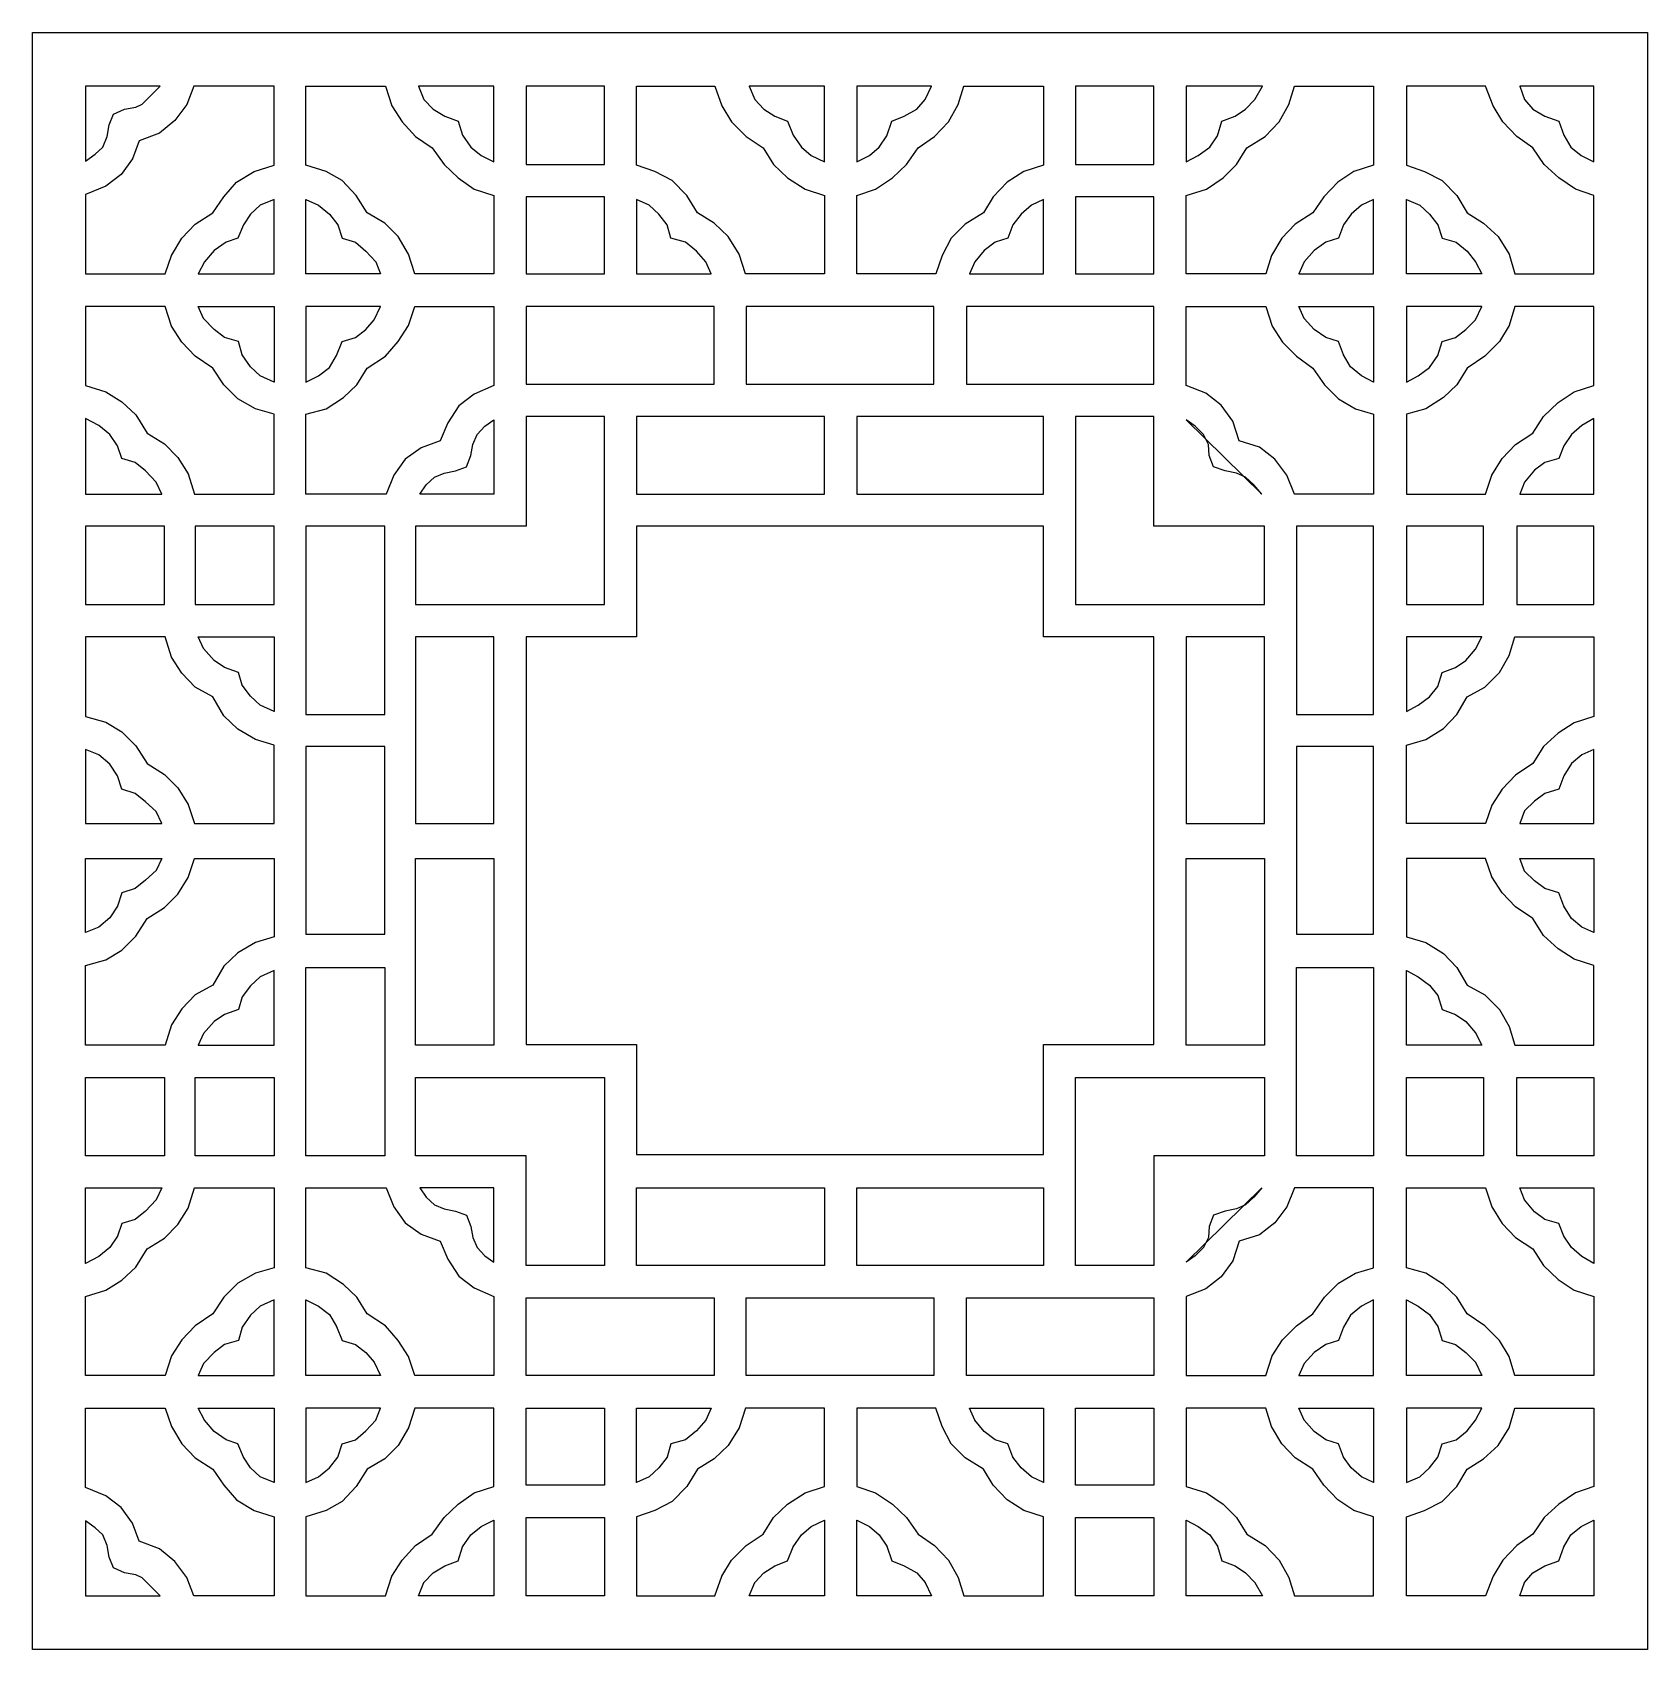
# Model space of a CAD drawing. Header units: centimetres. Extents: x 18.13 to 27, y 0.12 to 9.
import ezdxf

# ---------------------------------------------------------------- set-up
doc = ezdxf.new("R2010")
doc.units = ezdxf.units.CM
doc.header["$MEASUREMENT"] = 0
doc.layers.add('layer 1', color=7, linetype='Continuous')

msp = doc.modelspace()

# ---------------------------------------------------------------- linework, layer by layer
at = {"layer": 'layer 1', "color": 250}
for points, knots in [([(18.13026, 9.00077), (18.13026, 9.00077), (18.13026, 0.12357), (18.13026, 0.12357), (18.13026, 0.12357), (18.13026, 0.12357), (26.99977, 0.12357), (26.99977, 0.12357), (26.99977, 0.12357), (26.99977, 0.12357), (26.99977, 9.00077), (26.99977, 9.00077), (26.99977, 9.00077), (26.99977, 9.00077), (18.13026, 9.00077), (18.13026, 9.00077)], [0, 0, 0, 0, 0.2, 0.2, 0.2, 0.2, 0.4, 0.4, 0.4, 0.4, 0.6, 0.6, 0.6, 0.6, 1, 1, 1, 1]), ([(18.85981, 7.67608), (18.85981, 7.67608), (18.42207, 7.67608), (18.42207, 7.67608), (18.42207, 7.67608), (18.42207, 7.67608), (18.42207, 8.10999), (18.42207, 8.10999), (18.42207, 8.10999), (18.42207, 8.10999), (18.53341, 8.15606), (18.53341, 8.15606), (18.53341, 8.15606), (18.53341, 8.15606), (18.61791, 8.22132), (18.61791, 8.22132), (18.61791, 8.22132), (18.61791, 8.22132), (18.67935, 8.3058), (18.67935, 8.3058), (18.67935, 8.3058), (18.67935, 8.3058), (18.71774, 8.40562), (18.71774, 8.40562), (18.71774, 8.40562), (18.71774, 8.40562), (18.82906, 8.4479), (18.82906, 8.4479), (18.82906, 8.4479), (18.82906, 8.4479), (18.91356, 8.51699), (18.91356, 8.51699), (18.91356, 8.51699), (18.91356, 8.51699), (18.97885, 8.60529), (18.97885, 8.60529), (18.97885, 8.60529), (18.97885, 8.60529), (19.01722, 8.7051), (19.01722, 8.7051), (19.01722, 8.7051), (19.01722, 8.7051), (19.45879, 8.7051), (19.45879, 8.7051), (19.45879, 8.7051), (19.45879, 8.7051), (19.45879, 8.27123), (19.45879, 8.27123), (19.45879, 8.27123), (19.45879, 8.27123), (19.34742, 8.23668), (19.34742, 8.23668), (19.34742, 8.23668), (19.34742, 8.23668), (19.25143, 8.17909), (19.25143, 8.17909), (19.25143, 8.17909), (19.25143, 8.17909), (19.18233, 8.09846), (19.18233, 8.09846), (19.18233, 8.09846), (19.18233, 8.09846), (19.12088, 8.01015), (19.12088, 8.01015), (19.12088, 8.01015), (19.12088, 8.01015), (19.02491, 7.94874), (19.02491, 7.94874), (19.02491, 7.94874), (19.02491, 7.94874), (18.95194, 7.87193), (18.95194, 7.87193), (18.95194, 7.87193), (18.95194, 7.87193), (18.89436, 7.77593), (18.89436, 7.77593), (18.89436, 7.77593), (18.89436, 7.77593), (18.85981, 7.67608), (18.85981, 7.67608)], [0, 0, 0, 0, 0.047619, 0.047619, 0.047619, 0.047619, 0.0952381, 0.0952381, 0.0952381, 0.0952381, 0.1428571, 0.1428571, 0.1428571, 0.1428571, 0.1904762, 0.1904762, 0.1904762, 0.1904762, 0.2380952, 0.2380952, 0.2380952, 0.2380952, 0.2857143, 0.2857143, 0.2857143, 0.2857143, 0.3333333, 0.3333333, 0.3333333, 0.3333333, 0.3809524, 0.3809524, 0.3809524, 0.3809524, 0.4285714, 0.4285714, 0.4285714, 0.4285714, 0.4761905, 0.4761905, 0.4761905, 0.4761905, 0.5238095, 0.5238095, 0.5238095, 0.5238095, 0.5714286, 0.5714286, 0.5714286, 0.5714286, 0.6190476, 0.6190476, 0.6190476, 0.6190476, 0.6666667, 0.6666667, 0.6666667, 0.6666667, 0.7142857, 0.7142857, 0.7142857, 0.7142857, 0.7619048, 0.7619048, 0.7619048, 0.7619048, 0.8095238, 0.8095238, 0.8095238, 0.8095238, 0.8571429, 0.8571429, 0.8571429, 0.8571429, 0.9047619, 0.9047619, 0.9047619, 0.9047619, 1, 1, 1, 1]), ([(18.42207, 8.2943), (18.42207, 8.2943), (18.42207, 8.7051), (18.42207, 8.7051), (18.42207, 8.7051), (18.42207, 8.7051), (18.83292, 8.7051), (18.83292, 8.7051), (18.83292, 8.7051), (18.83292, 8.7051), (18.73419, 8.60638), (18.73419, 8.60638), (18.73419, 8.60638), (18.73419, 8.60638), (18.69855, 8.58994), (18.69855, 8.58994), (18.69855, 8.58994), (18.69855, 8.58994), (18.63708, 8.57841), (18.63708, 8.57841), (18.63708, 8.57841), (18.63708, 8.57841), (18.57564, 8.55153), (18.57564, 8.55153), (18.57564, 8.55153), (18.57564, 8.55153), (18.55265, 8.49396), (18.55265, 8.49396), (18.55265, 8.49396), (18.55265, 8.49396), (18.5411, 8.42869), (18.5411, 8.42869), (18.5411, 8.42869), (18.5411, 8.42869), (18.51808, 8.37108), (18.51808, 8.37108), (18.51808, 8.37108), (18.51808, 8.37108), (18.47582, 8.33265), (18.47582, 8.33265), (18.47582, 8.33265), (18.47582, 8.33265), (18.42207, 8.2943), (18.42207, 8.2943)], [0, 0, 0, 0, 0.0833333, 0.0833333, 0.0833333, 0.0833333, 0.1666667, 0.1666667, 0.1666667, 0.1666667, 0.25, 0.25, 0.25, 0.25, 0.3333333, 0.3333333, 0.3333333, 0.3333333, 0.4166667, 0.4166667, 0.4166667, 0.4166667, 0.5, 0.5, 0.5, 0.5, 0.5833333, 0.5833333, 0.5833333, 0.5833333, 0.6666667, 0.6666667, 0.6666667, 0.6666667, 0.75, 0.75, 0.75, 0.75, 0.8333333, 0.8333333, 0.8333333, 0.8333333, 1, 1, 1, 1]), ([(20.23055, 7.67608), (20.23055, 7.67608), (20.66442, 7.67608), (20.66442, 7.67608), (20.66442, 7.67608), (20.66442, 7.67608), (20.66442, 8.10613), (20.66442, 8.10613), (20.66442, 8.10613), (20.66442, 8.10613), (20.55692, 8.14072), (20.55692, 8.14072), (20.55692, 8.14072), (20.55692, 8.14072), (20.46861, 8.20213), (20.46861, 8.20213), (20.46861, 8.20213), (20.46861, 8.20213), (20.3918, 8.2751), (20.3918, 8.2751), (20.3918, 8.2751), (20.3918, 8.2751), (20.32654, 8.36727), (20.32654, 8.36727), (20.32654, 8.36727), (20.32654, 8.36727), (20.23439, 8.42869), (20.23439, 8.42869), (20.23439, 8.42869), (20.23439, 8.42869), (20.16144, 8.5093), (20.16144, 8.5093), (20.16144, 8.5093), (20.16144, 8.5093), (20.10382, 8.59763), (20.10382, 8.59763), (20.10382, 8.59763), (20.10382, 8.59763), (20.06927, 8.7051), (20.06927, 8.7051), (20.06927, 8.7051), (20.06927, 8.7051), (19.63155, 8.7051), (19.63155, 8.7051), (19.63155, 8.7051), (19.63155, 8.7051), (19.63155, 8.27123), (19.63155, 8.27123), (19.63155, 8.27123), (19.63155, 8.27123), (19.74293, 8.23668), (19.74293, 8.23668), (19.74293, 8.23668), (19.74293, 8.23668), (19.83119, 8.1868), (19.83119, 8.1868), (19.83119, 8.1868), (19.83119, 8.1868), (19.90802, 8.10613), (19.90802, 8.10613), (19.90802, 8.10613), (19.90802, 8.10613), (19.96948, 8.01015), (19.96948, 8.01015), (19.96948, 8.01015), (19.96948, 8.01015), (20.06541, 7.95256), (20.06541, 7.95256), (20.06541, 7.95256), (20.06541, 7.95256), (20.13838, 7.87961), (20.13838, 7.87961), (20.13838, 7.87961), (20.13838, 7.87961), (20.19595, 7.78361), (20.19595, 7.78361), (20.19595, 7.78361), (20.19595, 7.78361), (20.23055, 7.67608), (20.23055, 7.67608)], [0, 0, 0, 0, 0.047619, 0.047619, 0.047619, 0.047619, 0.0952381, 0.0952381, 0.0952381, 0.0952381, 0.1428571, 0.1428571, 0.1428571, 0.1428571, 0.1904762, 0.1904762, 0.1904762, 0.1904762, 0.2380952, 0.2380952, 0.2380952, 0.2380952, 0.2857143, 0.2857143, 0.2857143, 0.2857143, 0.3333333, 0.3333333, 0.3333333, 0.3333333, 0.3809524, 0.3809524, 0.3809524, 0.3809524, 0.4285714, 0.4285714, 0.4285714, 0.4285714, 0.4761905, 0.4761905, 0.4761905, 0.4761905, 0.5238095, 0.5238095, 0.5238095, 0.5238095, 0.5714286, 0.5714286, 0.5714286, 0.5714286, 0.6190476, 0.6190476, 0.6190476, 0.6190476, 0.6666667, 0.6666667, 0.6666667, 0.6666667, 0.7142857, 0.7142857, 0.7142857, 0.7142857, 0.7619048, 0.7619048, 0.7619048, 0.7619048, 0.8095238, 0.8095238, 0.8095238, 0.8095238, 0.8571429, 0.8571429, 0.8571429, 0.8571429, 0.9047619, 0.9047619, 0.9047619, 0.9047619, 1, 1, 1, 1]), ([(20.66442, 8.29046), (20.66442, 8.29046), (20.59531, 8.32501), (20.59531, 8.32501), (20.59531, 8.32501), (20.59531, 8.32501), (20.53769, 8.37108), (20.53769, 8.37108), (20.53769, 8.37108), (20.53769, 8.37108), (20.49165, 8.43638), (20.49165, 8.43638), (20.49165, 8.43638), (20.49165, 8.43638), (20.46861, 8.51312), (20.46861, 8.51312), (20.46861, 8.51312), (20.46861, 8.51312), (20.39563, 8.54002), (20.39563, 8.54002), (20.39563, 8.54002), (20.39563, 8.54002), (20.33038, 8.57841), (20.33038, 8.57841), (20.33038, 8.57841), (20.33038, 8.57841), (20.28046, 8.63219), (20.28046, 8.63219), (20.28046, 8.63219), (20.28046, 8.63219), (20.24973, 8.7051), (20.24973, 8.7051), (20.24973, 8.7051), (20.24973, 8.7051), (20.66442, 8.7051), (20.66442, 8.7051), (20.66442, 8.7051), (20.66442, 8.7051), (20.66442, 8.29046), (20.66442, 8.29046)], [0, 0, 0, 0, 0.0909091, 0.0909091, 0.0909091, 0.0909091, 0.1818182, 0.1818182, 0.1818182, 0.1818182, 0.2727273, 0.2727273, 0.2727273, 0.2727273, 0.3636364, 0.3636364, 0.3636364, 0.3636364, 0.4545455, 0.4545455, 0.4545455, 0.4545455, 0.5454545, 0.5454545, 0.5454545, 0.5454545, 0.6363636, 0.6363636, 0.6363636, 0.6363636, 0.7272727, 0.7272727, 0.7272727, 0.7272727, 0.8181818, 0.8181818, 0.8181818, 0.8181818, 1, 1, 1, 1]), ([(21.27103, 8.7051), (21.27103, 8.7051), (21.27103, 8.2751), (21.27103, 8.2751), (21.27103, 8.2751), (21.27103, 8.2751), (20.84102, 8.2751), (20.84102, 8.2751), (20.84102, 8.2751), (20.84102, 8.2751), (20.84102, 8.7051), (20.84102, 8.7051), (20.84102, 8.7051), (20.84102, 8.7051), (21.27103, 8.7051), (21.27103, 8.7051)], [0, 0, 0, 0, 0.2, 0.2, 0.2, 0.2, 0.4, 0.4, 0.4, 0.4, 0.6, 0.6, 0.6, 0.6, 1, 1, 1, 1]), ([(22.48053, 8.10613), (22.48053, 8.10613), (22.37303, 8.14072), (22.37303, 8.14072), (22.37303, 8.14072), (22.37303, 8.14072), (22.27707, 8.20213), (22.27707, 8.20213), (22.27707, 8.20213), (22.27707, 8.20213), (22.20023, 8.2751), (22.20023, 8.2751), (22.20023, 8.2751), (22.20023, 8.2751), (22.14269, 8.36727), (22.14269, 8.36727), (22.14269, 8.36727), (22.14269, 8.36727), (22.0505, 8.42869), (22.0505, 8.42869), (22.0505, 8.42869), (22.0505, 8.42869), (21.96987, 8.5093), (21.96987, 8.5093), (21.96987, 8.5093), (21.96987, 8.5093), (21.9161, 8.59763), (21.9161, 8.59763), (21.9161, 8.59763), (21.9161, 8.59763), (21.87771, 8.7051), (21.87771, 8.7051), (21.87771, 8.7051), (21.87771, 8.7051), (21.44771, 8.7051), (21.44771, 8.7051), (21.44771, 8.7051), (21.44771, 8.7051), (21.44771, 8.27123), (21.44771, 8.27123), (21.44771, 8.27123), (21.44771, 8.27123), (21.54752, 8.23668), (21.54752, 8.23668), (21.54752, 8.23668), (21.54752, 8.23668), (21.64349, 8.1868), (21.64349, 8.1868), (21.64349, 8.1868), (21.64349, 8.1868), (21.72414, 8.10613), (21.72414, 8.10613), (21.72414, 8.10613), (21.72414, 8.10613), (21.78175, 8.01015), (21.78175, 8.01015), (21.78175, 8.01015), (21.78175, 8.01015), (21.87388, 7.95256), (21.87388, 7.95256), (21.87388, 7.95256), (21.87388, 7.95256), (21.95068, 7.87961), (21.95068, 7.87961), (21.95068, 7.87961), (21.95068, 7.87961), (22.01213, 7.78361), (22.01213, 7.78361), (22.01213, 7.78361), (22.01213, 7.78361), (22.04663, 7.67608), (22.04663, 7.67608), (22.04663, 7.67608), (22.04663, 7.67608), (22.48053, 7.67608), (22.48053, 7.67608), (22.48053, 7.67608), (22.48053, 7.67608), (22.48053, 8.10613), (22.48053, 8.10613)], [0, 0, 0, 0, 0.047619, 0.047619, 0.047619, 0.047619, 0.0952381, 0.0952381, 0.0952381, 0.0952381, 0.1428571, 0.1428571, 0.1428571, 0.1428571, 0.1904762, 0.1904762, 0.1904762, 0.1904762, 0.2380952, 0.2380952, 0.2380952, 0.2380952, 0.2857143, 0.2857143, 0.2857143, 0.2857143, 0.3333333, 0.3333333, 0.3333333, 0.3333333, 0.3809524, 0.3809524, 0.3809524, 0.3809524, 0.4285714, 0.4285714, 0.4285714, 0.4285714, 0.4761905, 0.4761905, 0.4761905, 0.4761905, 0.5238095, 0.5238095, 0.5238095, 0.5238095, 0.5714286, 0.5714286, 0.5714286, 0.5714286, 0.6190476, 0.6190476, 0.6190476, 0.6190476, 0.6666667, 0.6666667, 0.6666667, 0.6666667, 0.7142857, 0.7142857, 0.7142857, 0.7142857, 0.7619048, 0.7619048, 0.7619048, 0.7619048, 0.8095238, 0.8095238, 0.8095238, 0.8095238, 0.8571429, 0.8571429, 0.8571429, 0.8571429, 0.9047619, 0.9047619, 0.9047619, 0.9047619, 1, 1, 1, 1]), ([(22.48053, 8.7051), (22.48053, 8.7051), (22.48053, 8.29046), (22.48053, 8.29046), (22.48053, 8.29046), (22.48053, 8.29046), (22.40759, 8.32501), (22.40759, 8.32501), (22.40759, 8.32501), (22.40759, 8.32501), (22.35384, 8.37108), (22.35384, 8.37108), (22.35384, 8.37108), (22.35384, 8.37108), (22.30775, 8.43638), (22.30775, 8.43638), (22.30775, 8.43638), (22.30775, 8.43638), (22.27707, 8.51312), (22.27707, 8.51312), (22.27707, 8.51312), (22.27707, 8.51312), (22.20792, 8.54002), (22.20792, 8.54002), (22.20792, 8.54002), (22.20792, 8.54002), (22.14648, 8.57841), (22.14648, 8.57841), (22.14648, 8.57841), (22.14648, 8.57841), (22.09659, 8.63219), (22.09659, 8.63219), (22.09659, 8.63219), (22.09659, 8.63219), (22.06588, 8.7051), (22.06588, 8.7051), (22.06588, 8.7051), (22.06588, 8.7051), (22.48053, 8.7051), (22.48053, 8.7051)], [0, 0, 0, 0, 0.0909091, 0.0909091, 0.0909091, 0.0909091, 0.1818182, 0.1818182, 0.1818182, 0.1818182, 0.2727273, 0.2727273, 0.2727273, 0.2727273, 0.3636364, 0.3636364, 0.3636364, 0.3636364, 0.4545455, 0.4545455, 0.4545455, 0.4545455, 0.5454545, 0.5454545, 0.5454545, 0.5454545, 0.6363636, 0.6363636, 0.6363636, 0.6363636, 0.7272727, 0.7272727, 0.7272727, 0.7272727, 0.8181818, 0.8181818, 0.8181818, 0.8181818, 1, 1, 1, 1]), ([(22.65716, 8.29046), (22.65716, 8.29046), (22.65716, 8.7051), (22.65716, 8.7051), (22.65716, 8.7051), (22.65716, 8.7051), (23.06801, 8.7051), (23.06801, 8.7051), (23.06801, 8.7051), (23.06801, 8.7051), (23.03347, 8.63219), (23.03347, 8.63219), (23.03347, 8.63219), (23.03347, 8.63219), (22.98738, 8.57841), (22.98738, 8.57841), (22.98738, 8.57841), (22.98738, 8.57841), (22.91824, 8.54002), (22.91824, 8.54002), (22.91824, 8.54002), (22.91824, 8.54002), (22.84915, 8.51312), (22.84915, 8.51312), (22.84915, 8.51312), (22.84915, 8.51312), (22.82228, 8.43252), (22.82228, 8.43252), (22.82228, 8.43252), (22.82228, 8.43252), (22.78004, 8.37108), (22.78004, 8.37108), (22.78004, 8.37108), (22.78004, 8.37108), (22.72625, 8.32501), (22.72625, 8.32501), (22.72625, 8.32501), (22.72625, 8.32501), (22.65716, 8.29046), (22.65716, 8.29046)], [0, 0, 0, 0, 0.0909091, 0.0909091, 0.0909091, 0.0909091, 0.1818182, 0.1818182, 0.1818182, 0.1818182, 0.2727273, 0.2727273, 0.2727273, 0.2727273, 0.3636364, 0.3636364, 0.3636364, 0.3636364, 0.4545455, 0.4545455, 0.4545455, 0.4545455, 0.5454545, 0.5454545, 0.5454545, 0.5454545, 0.6363636, 0.6363636, 0.6363636, 0.6363636, 0.7272727, 0.7272727, 0.7272727, 0.7272727, 0.8181818, 0.8181818, 0.8181818, 0.8181818, 1, 1, 1, 1]), ([(23.09106, 7.67608), (23.09106, 7.67608), (23.12559, 7.77593), (23.12559, 7.77593), (23.12559, 7.77593), (23.12559, 7.77593), (23.17551, 7.87193), (23.17551, 7.87193), (23.17551, 7.87193), (23.17551, 7.87193), (23.25231, 7.94874), (23.25231, 7.94874), (23.25231, 7.94874), (23.25231, 7.94874), (23.35215, 8.01015), (23.35215, 8.01015), (23.35215, 8.01015), (23.35215, 8.01015), (23.40589, 8.09846), (23.40589, 8.09846), (23.40589, 8.09846), (23.40589, 8.09846), (23.48268, 8.17909), (23.48268, 8.17909), (23.48268, 8.17909), (23.48268, 8.17909), (23.57482, 8.23668), (23.57482, 8.23668), (23.57482, 8.23668), (23.57482, 8.23668), (23.68235, 8.27123), (23.68235, 8.27123), (23.68235, 8.27123), (23.68235, 8.27123), (23.68235, 8.7051), (23.68235, 8.7051), (23.68235, 8.7051), (23.68235, 8.7051), (23.24461, 8.7051), (23.24461, 8.7051), (23.24461, 8.7051), (23.24461, 8.7051), (23.21392, 8.60529), (23.21392, 8.60529), (23.21392, 8.60529), (23.21392, 8.60529), (23.16018, 8.5093), (23.16018, 8.5093), (23.16018, 8.5093), (23.16018, 8.5093), (23.08337, 8.42869), (23.08337, 8.42869), (23.08337, 8.42869), (23.08337, 8.42869), (22.99506, 8.36727), (22.99506, 8.36727), (22.99506, 8.36727), (22.99506, 8.36727), (22.92978, 8.2751), (22.92978, 8.2751), (22.92978, 8.2751), (22.92978, 8.2751), (22.85299, 8.20213), (22.85299, 8.20213), (22.85299, 8.20213), (22.85299, 8.20213), (22.76083, 8.14072), (22.76083, 8.14072), (22.76083, 8.14072), (22.76083, 8.14072), (22.65716, 8.10613), (22.65716, 8.10613), (22.65716, 8.10613), (22.65716, 8.10613), (22.65716, 7.67608), (22.65716, 7.67608), (22.65716, 7.67608), (22.65716, 7.67608), (23.09106, 7.67608), (23.09106, 7.67608)], [0, 0, 0, 0, 0.047619, 0.047619, 0.047619, 0.047619, 0.0952381, 0.0952381, 0.0952381, 0.0952381, 0.1428571, 0.1428571, 0.1428571, 0.1428571, 0.1904762, 0.1904762, 0.1904762, 0.1904762, 0.2380952, 0.2380952, 0.2380952, 0.2380952, 0.2857143, 0.2857143, 0.2857143, 0.2857143, 0.3333333, 0.3333333, 0.3333333, 0.3333333, 0.3809524, 0.3809524, 0.3809524, 0.3809524, 0.4285714, 0.4285714, 0.4285714, 0.4285714, 0.4761905, 0.4761905, 0.4761905, 0.4761905, 0.5238095, 0.5238095, 0.5238095, 0.5238095, 0.5714286, 0.5714286, 0.5714286, 0.5714286, 0.6190476, 0.6190476, 0.6190476, 0.6190476, 0.6666667, 0.6666667, 0.6666667, 0.6666667, 0.7142857, 0.7142857, 0.7142857, 0.7142857, 0.7619048, 0.7619048, 0.7619048, 0.7619048, 0.8095238, 0.8095238, 0.8095238, 0.8095238, 0.8571429, 0.8571429, 0.8571429, 0.8571429, 0.9047619, 0.9047619, 0.9047619, 0.9047619, 1, 1, 1, 1]), ([(23.85898, 8.2751), (23.85898, 8.2751), (23.85898, 8.7051), (23.85898, 8.7051), (23.85898, 8.7051), (23.85898, 8.7051), (24.28899, 8.7051), (24.28899, 8.7051), (24.28899, 8.7051), (24.28899, 8.7051), (24.28899, 8.2751), (24.28899, 8.2751), (24.28899, 8.2751), (24.28899, 8.2751), (23.85898, 8.2751), (23.85898, 8.2751)], [0, 0, 0, 0, 0.2, 0.2, 0.2, 0.2, 0.4, 0.4, 0.4, 0.4, 0.6, 0.6, 0.6, 0.6, 1, 1, 1, 1]), ([(24.46563, 8.29046), (24.46563, 8.29046), (24.46563, 8.7051), (24.46563, 8.7051), (24.46563, 8.7051), (24.46563, 8.7051), (24.88415, 8.7051), (24.88415, 8.7051), (24.88415, 8.7051), (24.88415, 8.7051), (24.84192, 8.63219), (24.84192, 8.63219), (24.84192, 8.63219), (24.84192, 8.63219), (24.792, 8.57841), (24.792, 8.57841), (24.792, 8.57841), (24.792, 8.57841), (24.73437, 8.54002), (24.73437, 8.54002), (24.73437, 8.54002), (24.73437, 8.54002), (24.66141, 8.51312), (24.66141, 8.51312), (24.66141, 8.51312), (24.66141, 8.51312), (24.63844, 8.43252), (24.63844, 8.43252), (24.63844, 8.43252), (24.63844, 8.43252), (24.59619, 8.37108), (24.59619, 8.37108), (24.59619, 8.37108), (24.59619, 8.37108), (24.53089, 8.32501), (24.53089, 8.32501), (24.53089, 8.32501), (24.53089, 8.32501), (24.46563, 8.29046), (24.46563, 8.29046)], [0, 0, 0, 0, 0.0909091, 0.0909091, 0.0909091, 0.0909091, 0.1818182, 0.1818182, 0.1818182, 0.1818182, 0.2727273, 0.2727273, 0.2727273, 0.2727273, 0.3636364, 0.3636364, 0.3636364, 0.3636364, 0.4545455, 0.4545455, 0.4545455, 0.4545455, 0.5454545, 0.5454545, 0.5454545, 0.5454545, 0.6363636, 0.6363636, 0.6363636, 0.6363636, 0.7272727, 0.7272727, 0.7272727, 0.7272727, 0.8181818, 0.8181818, 0.8181818, 0.8181818, 1, 1, 1, 1]), ([(25.06077, 8.7051), (25.06077, 8.7051), (25.03006, 8.60529), (25.03006, 8.60529), (25.03006, 8.60529), (25.03006, 8.60529), (24.97629, 8.5093), (24.97629, 8.5093), (24.97629, 8.5093), (24.97629, 8.5093), (24.89952, 8.42869), (24.89952, 8.42869), (24.89952, 8.42869), (24.89952, 8.42869), (24.79967, 8.36727), (24.79967, 8.36727), (24.79967, 8.36727), (24.79967, 8.36727), (24.74208, 8.2751), (24.74208, 8.2751), (24.74208, 8.2751), (24.74208, 8.2751), (24.66912, 8.20213), (24.66912, 8.20213), (24.66912, 8.20213), (24.66912, 8.20213), (24.57697, 8.14072), (24.57697, 8.14072), (24.57697, 8.14072), (24.57697, 8.14072), (24.46563, 8.10613), (24.46563, 8.10613), (24.46563, 8.10613), (24.46563, 8.10613), (24.46563, 7.67608), (24.46563, 7.67608), (24.46563, 7.67608), (24.46563, 7.67608), (24.90334, 7.67608), (24.90334, 7.67608), (24.90334, 7.67608), (24.90334, 7.67608), (24.93407, 7.77593), (24.93407, 7.77593), (24.93407, 7.77593), (24.93407, 7.77593), (24.99167, 7.87193), (24.99167, 7.87193), (24.99167, 7.87193), (24.99167, 7.87193), (25.06459, 7.94874), (25.06459, 7.94874), (25.06459, 7.94874), (25.06459, 7.94874), (25.16063, 8.01015), (25.16063, 8.01015), (25.16063, 8.01015), (25.16063, 8.01015), (25.22203, 8.09846), (25.22203, 8.09846), (25.22203, 8.09846), (25.22203, 8.09846), (25.29881, 8.17909), (25.29881, 8.17909), (25.29881, 8.17909), (25.29881, 8.17909), (25.38714, 8.23668), (25.38714, 8.23668), (25.38714, 8.23668), (25.38714, 8.23668), (25.49467, 8.27123), (25.49467, 8.27123), (25.49467, 8.27123), (25.49467, 8.27123), (25.49467, 8.7051), (25.49467, 8.7051), (25.49467, 8.7051), (25.49467, 8.7051), (25.06077, 8.7051), (25.06077, 8.7051)], [0, 0, 0, 0, 0.047619, 0.047619, 0.047619, 0.047619, 0.0952381, 0.0952381, 0.0952381, 0.0952381, 0.1428571, 0.1428571, 0.1428571, 0.1428571, 0.1904762, 0.1904762, 0.1904762, 0.1904762, 0.2380952, 0.2380952, 0.2380952, 0.2380952, 0.2857143, 0.2857143, 0.2857143, 0.2857143, 0.3333333, 0.3333333, 0.3333333, 0.3333333, 0.3809524, 0.3809524, 0.3809524, 0.3809524, 0.4285714, 0.4285714, 0.4285714, 0.4285714, 0.4761905, 0.4761905, 0.4761905, 0.4761905, 0.5238095, 0.5238095, 0.5238095, 0.5238095, 0.5714286, 0.5714286, 0.5714286, 0.5714286, 0.6190476, 0.6190476, 0.6190476, 0.6190476, 0.6666667, 0.6666667, 0.6666667, 0.6666667, 0.7142857, 0.7142857, 0.7142857, 0.7142857, 0.7619048, 0.7619048, 0.7619048, 0.7619048, 0.8095238, 0.8095238, 0.8095238, 0.8095238, 0.8571429, 0.8571429, 0.8571429, 0.8571429, 0.9047619, 0.9047619, 0.9047619, 0.9047619, 1, 1, 1, 1]), ([(26.27026, 7.67608), (26.27026, 7.67608), (26.23955, 7.78361), (26.23955, 7.78361), (26.23955, 7.78361), (26.23955, 7.78361), (26.17812, 7.87961), (26.17812, 7.87961), (26.17812, 7.87961), (26.17812, 7.87961), (26.09747, 7.95256), (26.09747, 7.95256), (26.09747, 7.95256), (26.09747, 7.95256), (26.00914, 8.01015), (26.00914, 8.01015), (26.00914, 8.01015), (26.00914, 8.01015), (25.95155, 8.10613), (25.95155, 8.10613), (25.95155, 8.10613), (25.95155, 8.10613), (25.87091, 8.1868), (25.87091, 8.1868), (25.87091, 8.1868), (25.87091, 8.1868), (25.77495, 8.23668), (25.77495, 8.23668), (25.77495, 8.23668), (25.77495, 8.23668), (25.67512, 8.27123), (25.67512, 8.27123), (25.67512, 8.27123), (25.67512, 8.27123), (25.67512, 8.7051), (25.67512, 8.7051), (25.67512, 8.7051), (25.67512, 8.7051), (26.10897, 8.7051), (26.10897, 8.7051), (26.10897, 8.7051), (26.10897, 8.7051), (26.15121, 8.59763), (26.15121, 8.59763), (26.15121, 8.59763), (26.15121, 8.59763), (26.20495, 8.5093), (26.20495, 8.5093), (26.20495, 8.5093), (26.20495, 8.5093), (26.28179, 8.42869), (26.28179, 8.42869), (26.28179, 8.42869), (26.28179, 8.42869), (26.3701, 8.36727), (26.3701, 8.36727), (26.3701, 8.36727), (26.3701, 8.36727), (26.43149, 8.2751), (26.43149, 8.2751), (26.43149, 8.2751), (26.43149, 8.2751), (26.51212, 8.20213), (26.51212, 8.20213), (26.51212, 8.20213), (26.51212, 8.20213), (26.60432, 8.14072), (26.60432, 8.14072), (26.60432, 8.14072), (26.60432, 8.14072), (26.70413, 8.10613), (26.70413, 8.10613), (26.70413, 8.10613), (26.70413, 8.10613), (26.70413, 7.67608), (26.70413, 7.67608), (26.70413, 7.67608), (26.70413, 7.67608), (26.27026, 7.67608), (26.27026, 7.67608)], [0, 0, 0, 0, 0.047619, 0.047619, 0.047619, 0.047619, 0.0952381, 0.0952381, 0.0952381, 0.0952381, 0.1428571, 0.1428571, 0.1428571, 0.1428571, 0.1904762, 0.1904762, 0.1904762, 0.1904762, 0.2380952, 0.2380952, 0.2380952, 0.2380952, 0.2857143, 0.2857143, 0.2857143, 0.2857143, 0.3333333, 0.3333333, 0.3333333, 0.3333333, 0.3809524, 0.3809524, 0.3809524, 0.3809524, 0.4285714, 0.4285714, 0.4285714, 0.4285714, 0.4761905, 0.4761905, 0.4761905, 0.4761905, 0.5238095, 0.5238095, 0.5238095, 0.5238095, 0.5714286, 0.5714286, 0.5714286, 0.5714286, 0.6190476, 0.6190476, 0.6190476, 0.6190476, 0.6666667, 0.6666667, 0.6666667, 0.6666667, 0.7142857, 0.7142857, 0.7142857, 0.7142857, 0.7619048, 0.7619048, 0.7619048, 0.7619048, 0.8095238, 0.8095238, 0.8095238, 0.8095238, 0.8571429, 0.8571429, 0.8571429, 0.8571429, 0.9047619, 0.9047619, 0.9047619, 0.9047619, 1, 1, 1, 1]), ([(26.70413, 8.29046), (26.70413, 8.29046), (26.63503, 8.32501), (26.63503, 8.32501), (26.63503, 8.32501), (26.63503, 8.32501), (26.57744, 8.37108), (26.57744, 8.37108), (26.57744, 8.37108), (26.57744, 8.37108), (26.53904, 8.43638), (26.53904, 8.43638), (26.53904, 8.43638), (26.53904, 8.43638), (26.51212, 8.51312), (26.51212, 8.51312), (26.51212, 8.51312), (26.51212, 8.51312), (26.43535, 8.54002), (26.43535, 8.54002), (26.43535, 8.54002), (26.43535, 8.54002), (26.3701, 8.57841), (26.3701, 8.57841), (26.3701, 8.57841), (26.3701, 8.57841), (26.32401, 8.63219), (26.32401, 8.63219), (26.32401, 8.63219), (26.32401, 8.63219), (26.29712, 8.7051), (26.29712, 8.7051), (26.29712, 8.7051), (26.29712, 8.7051), (26.70413, 8.7051), (26.70413, 8.7051), (26.70413, 8.7051), (26.70413, 8.7051), (26.70413, 8.29046), (26.70413, 8.29046)], [0, 0, 0, 0, 0.0909091, 0.0909091, 0.0909091, 0.0909091, 0.1818182, 0.1818182, 0.1818182, 0.1818182, 0.2727273, 0.2727273, 0.2727273, 0.2727273, 0.3636364, 0.3636364, 0.3636364, 0.3636364, 0.4545455, 0.4545455, 0.4545455, 0.4545455, 0.5454545, 0.5454545, 0.5454545, 0.5454545, 0.6363636, 0.6363636, 0.6363636, 0.6363636, 0.7272727, 0.7272727, 0.7272727, 0.7272727, 0.8181818, 0.8181818, 0.8181818, 0.8181818, 1, 1, 1, 1]), ([(19.04026, 7.67608), (19.04026, 7.67608), (19.07481, 7.74137), (19.07481, 7.74137), (19.07481, 7.74137), (19.07481, 7.74137), (19.12858, 7.80281), (19.12858, 7.80281), (19.12858, 7.80281), (19.12858, 7.80281), (19.19384, 7.84887), (19.19384, 7.84887), (19.19384, 7.84887), (19.19384, 7.84887), (19.25913, 7.87193), (19.25913, 7.87193), (19.25913, 7.87193), (19.25913, 7.87193), (19.28981, 7.9449), (19.28981, 7.9449), (19.28981, 7.9449), (19.28981, 7.9449), (19.32823, 8.00246), (19.32823, 8.00246), (19.32823, 8.00246), (19.32823, 8.00246), (19.382, 8.05238), (19.382, 8.05238), (19.382, 8.05238), (19.382, 8.05238), (19.45879, 8.0831), (19.45879, 8.0831), (19.45879, 8.0831), (19.45879, 8.0831), (19.45879, 7.67608), (19.45879, 7.67608), (19.45879, 7.67608), (19.45879, 7.67608), (19.04026, 7.67608), (19.04026, 7.67608)], [0, 0, 0, 0, 0.0909091, 0.0909091, 0.0909091, 0.0909091, 0.1818182, 0.1818182, 0.1818182, 0.1818182, 0.2727273, 0.2727273, 0.2727273, 0.2727273, 0.3636364, 0.3636364, 0.3636364, 0.3636364, 0.4545455, 0.4545455, 0.4545455, 0.4545455, 0.5454545, 0.5454545, 0.5454545, 0.5454545, 0.6363636, 0.6363636, 0.6363636, 0.6363636, 0.7272727, 0.7272727, 0.7272727, 0.7272727, 0.8181818, 0.8181818, 0.8181818, 0.8181818, 1, 1, 1, 1]), ([(19.63155, 8.0831), (19.63155, 8.0831), (19.63155, 7.67608), (19.63155, 7.67608), (19.63155, 7.67608), (19.63155, 7.67608), (20.04239, 7.67608), (20.04239, 7.67608), (20.04239, 7.67608), (20.04239, 7.67608), (20.01551, 7.74137), (20.01551, 7.74137), (20.01551, 7.74137), (20.01551, 7.74137), (19.96178, 7.79899), (19.96178, 7.79899), (19.96178, 7.79899), (19.96178, 7.79899), (19.90418, 7.84887), (19.90418, 7.84887), (19.90418, 7.84887), (19.90418, 7.84887), (19.83119, 7.87193), (19.83119, 7.87193), (19.83119, 7.87193), (19.83119, 7.87193), (19.80818, 7.9449), (19.80818, 7.9449), (19.80818, 7.9449), (19.80818, 7.9449), (19.76209, 8.00246), (19.76209, 8.00246), (19.76209, 8.00246), (19.76209, 8.00246), (19.7007, 8.05238), (19.7007, 8.05238), (19.7007, 8.05238), (19.7007, 8.05238), (19.63155, 8.0831), (19.63155, 8.0831)], [0, 0, 0, 0, 0.0909091, 0.0909091, 0.0909091, 0.0909091, 0.1818182, 0.1818182, 0.1818182, 0.1818182, 0.2727273, 0.2727273, 0.2727273, 0.2727273, 0.3636364, 0.3636364, 0.3636364, 0.3636364, 0.4545455, 0.4545455, 0.4545455, 0.4545455, 0.5454545, 0.5454545, 0.5454545, 0.5454545, 0.6363636, 0.6363636, 0.6363636, 0.6363636, 0.7272727, 0.7272727, 0.7272727, 0.7272727, 0.8181818, 0.8181818, 0.8181818, 0.8181818, 1, 1, 1, 1]), ([(21.27103, 8.09846), (21.27103, 8.09846), (21.27103, 7.67608), (21.27103, 7.67608), (21.27103, 7.67608), (21.27103, 7.67608), (20.84102, 7.67608), (20.84102, 7.67608), (20.84102, 7.67608), (20.84102, 7.67608), (20.84102, 8.09846), (20.84102, 8.09846), (20.84102, 8.09846), (20.84102, 8.09846), (21.27103, 8.09846), (21.27103, 8.09846)], [0, 0, 0, 0, 0.2, 0.2, 0.2, 0.2, 0.4, 0.4, 0.4, 0.4, 0.6, 0.6, 0.6, 0.6, 1, 1, 1, 1]), ([(21.44771, 7.67608), (21.44771, 7.67608), (21.44771, 8.0831), (21.44771, 8.0831), (21.44771, 8.0831), (21.44771, 8.0831), (21.5168, 8.05238), (21.5168, 8.05238), (21.5168, 8.05238), (21.5168, 8.05238), (21.57057, 8.00246), (21.57057, 8.00246), (21.57057, 8.00246), (21.57057, 8.00246), (21.61664, 7.9449), (21.61664, 7.9449), (21.61664, 7.9449), (21.61664, 7.9449), (21.63585, 7.87193), (21.63585, 7.87193), (21.63585, 7.87193), (21.63585, 7.87193), (21.71649, 7.84887), (21.71649, 7.84887), (21.71649, 7.84887), (21.71649, 7.84887), (21.77786, 7.79899), (21.77786, 7.79899), (21.77786, 7.79899), (21.77786, 7.79899), (21.82781, 7.74137), (21.82781, 7.74137), (21.82781, 7.74137), (21.82781, 7.74137), (21.85852, 7.67608), (21.85852, 7.67608), (21.85852, 7.67608), (21.85852, 7.67608), (21.44771, 7.67608), (21.44771, 7.67608)], [0, 0, 0, 0, 0.0909091, 0.0909091, 0.0909091, 0.0909091, 0.1818182, 0.1818182, 0.1818182, 0.1818182, 0.2727273, 0.2727273, 0.2727273, 0.2727273, 0.3636364, 0.3636364, 0.3636364, 0.3636364, 0.4545455, 0.4545455, 0.4545455, 0.4545455, 0.5454545, 0.5454545, 0.5454545, 0.5454545, 0.6363636, 0.6363636, 0.6363636, 0.6363636, 0.7272727, 0.7272727, 0.7272727, 0.7272727, 0.8181818, 0.8181818, 0.8181818, 0.8181818, 1, 1, 1, 1]), ([(23.27534, 7.67608), (23.27534, 7.67608), (23.30606, 7.74137), (23.30606, 7.74137), (23.30606, 7.74137), (23.30606, 7.74137), (23.35596, 7.80281), (23.35596, 7.80281), (23.35596, 7.80281), (23.35596, 7.80281), (23.4174, 7.84887), (23.4174, 7.84887), (23.4174, 7.84887), (23.4174, 7.84887), (23.4865, 7.87193), (23.4865, 7.87193), (23.4865, 7.87193), (23.4865, 7.87193), (23.51339, 7.9449), (23.51339, 7.9449), (23.51339, 7.9449), (23.51339, 7.9449), (23.55947, 8.00246), (23.55947, 8.00246), (23.55947, 8.00246), (23.55947, 8.00246), (23.61706, 8.05238), (23.61706, 8.05238), (23.61706, 8.05238), (23.61706, 8.05238), (23.68235, 8.0831), (23.68235, 8.0831), (23.68235, 8.0831), (23.68235, 8.0831), (23.68235, 7.67608), (23.68235, 7.67608), (23.68235, 7.67608), (23.68235, 7.67608), (23.27534, 7.67608), (23.27534, 7.67608)], [0, 0, 0, 0, 0.0909091, 0.0909091, 0.0909091, 0.0909091, 0.1818182, 0.1818182, 0.1818182, 0.1818182, 0.2727273, 0.2727273, 0.2727273, 0.2727273, 0.3636364, 0.3636364, 0.3636364, 0.3636364, 0.4545455, 0.4545455, 0.4545455, 0.4545455, 0.5454545, 0.5454545, 0.5454545, 0.5454545, 0.6363636, 0.6363636, 0.6363636, 0.6363636, 0.7272727, 0.7272727, 0.7272727, 0.7272727, 0.8181818, 0.8181818, 0.8181818, 0.8181818, 1, 1, 1, 1]), ([(24.28899, 7.67608), (24.28899, 7.67608), (23.85898, 7.67608), (23.85898, 7.67608), (23.85898, 7.67608), (23.85898, 7.67608), (23.85898, 8.09846), (23.85898, 8.09846), (23.85898, 8.09846), (23.85898, 8.09846), (24.28899, 8.09846), (24.28899, 8.09846), (24.28899, 8.09846), (24.28899, 8.09846), (24.28899, 7.67608), (24.28899, 7.67608)], [0, 0, 0, 0, 0.2, 0.2, 0.2, 0.2, 0.4, 0.4, 0.4, 0.4, 0.6, 0.6, 0.6, 0.6, 1, 1, 1, 1]), ([(25.08381, 7.67608), (25.08381, 7.67608), (25.11452, 7.74137), (25.11452, 7.74137), (25.11452, 7.74137), (25.11452, 7.74137), (25.16829, 7.80281), (25.16829, 7.80281), (25.16829, 7.80281), (25.16829, 7.80281), (25.23355, 7.84887), (25.23355, 7.84887), (25.23355, 7.84887), (25.23355, 7.84887), (25.30268, 7.87193), (25.30268, 7.87193), (25.30268, 7.87193), (25.30268, 7.87193), (25.32955, 7.9449), (25.32955, 7.9449), (25.32955, 7.9449), (25.32955, 7.9449), (25.37178, 8.00246), (25.37178, 8.00246), (25.37178, 8.00246), (25.37178, 8.00246), (25.42936, 8.05238), (25.42936, 8.05238), (25.42936, 8.05238), (25.42936, 8.05238), (25.49467, 8.0831), (25.49467, 8.0831), (25.49467, 8.0831), (25.49467, 8.0831), (25.49467, 7.67608), (25.49467, 7.67608), (25.49467, 7.67608), (25.49467, 7.67608), (25.08381, 7.67608), (25.08381, 7.67608)], [0, 0, 0, 0, 0.0909091, 0.0909091, 0.0909091, 0.0909091, 0.1818182, 0.1818182, 0.1818182, 0.1818182, 0.2727273, 0.2727273, 0.2727273, 0.2727273, 0.3636364, 0.3636364, 0.3636364, 0.3636364, 0.4545455, 0.4545455, 0.4545455, 0.4545455, 0.5454545, 0.5454545, 0.5454545, 0.5454545, 0.6363636, 0.6363636, 0.6363636, 0.6363636, 0.7272727, 0.7272727, 0.7272727, 0.7272727, 0.8181818, 0.8181818, 0.8181818, 0.8181818, 1, 1, 1, 1]), ([(25.67512, 8.0831), (25.67512, 8.0831), (25.67512, 7.67608), (25.67512, 7.67608), (25.67512, 7.67608), (25.67512, 7.67608), (26.08981, 7.67608), (26.08981, 7.67608), (26.08981, 7.67608), (26.08981, 7.67608), (26.05523, 7.74137), (26.05523, 7.74137), (26.05523, 7.74137), (26.05523, 7.74137), (26.00914, 7.79899), (26.00914, 7.79899), (26.00914, 7.79899), (26.00914, 7.79899), (25.94771, 7.84887), (25.94771, 7.84887), (25.94771, 7.84887), (25.94771, 7.84887), (25.87091, 7.87193), (25.87091, 7.87193), (25.87091, 7.87193), (25.87091, 7.87193), (25.84789, 7.9449), (25.84789, 7.9449), (25.84789, 7.9449), (25.84789, 7.9449), (25.8018, 8.00246), (25.8018, 8.00246), (25.8018, 8.00246), (25.8018, 8.00246), (25.74806, 8.05238), (25.74806, 8.05238), (25.74806, 8.05238), (25.74806, 8.05238), (25.67512, 8.0831), (25.67512, 8.0831)], [0, 0, 0, 0, 0.0909091, 0.0909091, 0.0909091, 0.0909091, 0.1818182, 0.1818182, 0.1818182, 0.1818182, 0.2727273, 0.2727273, 0.2727273, 0.2727273, 0.3636364, 0.3636364, 0.3636364, 0.3636364, 0.4545455, 0.4545455, 0.4545455, 0.4545455, 0.5454545, 0.5454545, 0.5454545, 0.5454545, 0.6363636, 0.6363636, 0.6363636, 0.6363636, 0.7272727, 0.7272727, 0.7272727, 0.7272727, 0.8181818, 0.8181818, 0.8181818, 0.8181818, 1, 1, 1, 1]), ([(19.02104, 6.46662), (19.02104, 6.46662), (18.98652, 6.57798), (18.98652, 6.57798), (18.98652, 6.57798), (18.98652, 6.57798), (18.9289, 6.66628), (18.9289, 6.66628), (18.9289, 6.66628), (18.9289, 6.66628), (18.85594, 6.74308), (18.85594, 6.74308), (18.85594, 6.74308), (18.85594, 6.74308), (18.75995, 6.80066), (18.75995, 6.80066), (18.75995, 6.80066), (18.75995, 6.80066), (18.69855, 6.90049), (18.69855, 6.90049), (18.69855, 6.90049), (18.69855, 6.90049), (18.62174, 6.97349), (18.62174, 6.97349), (18.62174, 6.97349), (18.62174, 6.97349), (18.53341, 7.02721), (18.53341, 7.02721), (18.53341, 7.02721), (18.53341, 7.02721), (18.42207, 7.06176), (18.42207, 7.06176), (18.42207, 7.06176), (18.42207, 7.06176), (18.42207, 7.49564), (18.42207, 7.49564), (18.42207, 7.49564), (18.42207, 7.49564), (18.85981, 7.49564), (18.85981, 7.49564), (18.85981, 7.49564), (18.85981, 7.49564), (18.89436, 7.38811), (18.89436, 7.38811), (18.89436, 7.38811), (18.89436, 7.38811), (18.95194, 7.29984), (18.95194, 7.29984), (18.95194, 7.29984), (18.95194, 7.29984), (19.02491, 7.22301), (19.02491, 7.22301), (19.02491, 7.22301), (19.02491, 7.22301), (19.12088, 7.15777), (19.12088, 7.15777), (19.12088, 7.15777), (19.12088, 7.15777), (19.18233, 7.06562), (19.18233, 7.06562), (19.18233, 7.06562), (19.18233, 7.06562), (19.25913, 6.9888), (19.25913, 6.9888), (19.25913, 6.9888), (19.25913, 6.9888), (19.3551, 6.93508), (19.3551, 6.93508), (19.3551, 6.93508), (19.3551, 6.93508), (19.45879, 6.90432), (19.45879, 6.90432), (19.45879, 6.90432), (19.45879, 6.90432), (19.45879, 6.46662), (19.45879, 6.46662), (19.45879, 6.46662), (19.45879, 6.46662), (19.02104, 6.46662), (19.02104, 6.46662)], [0, 0, 0, 0, 0.047619, 0.047619, 0.047619, 0.047619, 0.0952381, 0.0952381, 0.0952381, 0.0952381, 0.1428571, 0.1428571, 0.1428571, 0.1428571, 0.1904762, 0.1904762, 0.1904762, 0.1904762, 0.2380952, 0.2380952, 0.2380952, 0.2380952, 0.2857143, 0.2857143, 0.2857143, 0.2857143, 0.3333333, 0.3333333, 0.3333333, 0.3333333, 0.3809524, 0.3809524, 0.3809524, 0.3809524, 0.4285714, 0.4285714, 0.4285714, 0.4285714, 0.4761905, 0.4761905, 0.4761905, 0.4761905, 0.5238095, 0.5238095, 0.5238095, 0.5238095, 0.5714286, 0.5714286, 0.5714286, 0.5714286, 0.6190476, 0.6190476, 0.6190476, 0.6190476, 0.6666667, 0.6666667, 0.6666667, 0.6666667, 0.7142857, 0.7142857, 0.7142857, 0.7142857, 0.7619048, 0.7619048, 0.7619048, 0.7619048, 0.8095238, 0.8095238, 0.8095238, 0.8095238, 0.8571429, 0.8571429, 0.8571429, 0.8571429, 0.9047619, 0.9047619, 0.9047619, 0.9047619, 1, 1, 1, 1]), ([(19.45879, 7.08096), (19.45879, 7.08096), (19.45879, 7.49564), (19.45879, 7.49564), (19.45879, 7.49564), (19.45879, 7.49564), (19.04026, 7.49564), (19.04026, 7.49564), (19.04026, 7.49564), (19.04026, 7.49564), (19.07097, 7.43041), (19.07097, 7.43041), (19.07097, 7.43041), (19.07097, 7.43041), (19.12858, 7.36895), (19.12858, 7.36895), (19.12858, 7.36895), (19.12858, 7.36895), (19.18617, 7.32669), (19.18617, 7.32669), (19.18617, 7.32669), (19.18617, 7.32669), (19.26294, 7.30367), (19.26294, 7.30367), (19.26294, 7.30367), (19.26294, 7.30367), (19.28217, 7.2307), (19.28217, 7.2307), (19.28217, 7.2307), (19.28217, 7.2307), (19.32823, 7.16544), (19.32823, 7.16544), (19.32823, 7.16544), (19.32823, 7.16544), (19.382, 7.11553), (19.382, 7.11553), (19.382, 7.11553), (19.382, 7.11553), (19.45879, 7.08096), (19.45879, 7.08096)], [0, 0, 0, 0, 0.0909091, 0.0909091, 0.0909091, 0.0909091, 0.1818182, 0.1818182, 0.1818182, 0.1818182, 0.2727273, 0.2727273, 0.2727273, 0.2727273, 0.3636364, 0.3636364, 0.3636364, 0.3636364, 0.4545455, 0.4545455, 0.4545455, 0.4545455, 0.5454545, 0.5454545, 0.5454545, 0.5454545, 0.6363636, 0.6363636, 0.6363636, 0.6363636, 0.7272727, 0.7272727, 0.7272727, 0.7272727, 0.8181818, 0.8181818, 0.8181818, 0.8181818, 1, 1, 1, 1]), ([(19.63155, 7.49564), (19.63155, 7.49564), (20.04239, 7.49564), (20.04239, 7.49564), (20.04239, 7.49564), (20.04239, 7.49564), (20.00784, 7.42272), (20.00784, 7.42272), (20.00784, 7.42272), (20.00784, 7.42272), (19.96178, 7.36895), (19.96178, 7.36895), (19.96178, 7.36895), (19.96178, 7.36895), (19.90418, 7.32669), (19.90418, 7.32669), (19.90418, 7.32669), (19.90418, 7.32669), (19.83119, 7.30367), (19.83119, 7.30367), (19.83119, 7.30367), (19.83119, 7.30367), (19.80049, 7.22686), (19.80049, 7.22686), (19.80049, 7.22686), (19.80049, 7.22686), (19.76209, 7.1616), (19.76209, 7.1616), (19.76209, 7.1616), (19.76209, 7.1616), (19.7007, 7.11553), (19.7007, 7.11553), (19.7007, 7.11553), (19.7007, 7.11553), (19.63155, 7.08096), (19.63155, 7.08096), (19.63155, 7.08096), (19.63155, 7.08096), (19.63155, 7.49564), (19.63155, 7.49564)], [0, 0, 0, 0, 0.0909091, 0.0909091, 0.0909091, 0.0909091, 0.1818182, 0.1818182, 0.1818182, 0.1818182, 0.2727273, 0.2727273, 0.2727273, 0.2727273, 0.3636364, 0.3636364, 0.3636364, 0.3636364, 0.4545455, 0.4545455, 0.4545455, 0.4545455, 0.5454545, 0.5454545, 0.5454545, 0.5454545, 0.6363636, 0.6363636, 0.6363636, 0.6363636, 0.7272727, 0.7272727, 0.7272727, 0.7272727, 0.8181818, 0.8181818, 0.8181818, 0.8181818, 1, 1, 1, 1]), ([(20.66442, 7.06176), (20.66442, 7.06176), (20.66442, 7.49564), (20.66442, 7.49564), (20.66442, 7.49564), (20.66442, 7.49564), (20.23055, 7.49564), (20.23055, 7.49564), (20.23055, 7.49564), (20.23055, 7.49564), (20.19595, 7.39196), (20.19595, 7.39196), (20.19595, 7.39196), (20.19595, 7.39196), (20.13838, 7.30367), (20.13838, 7.30367), (20.13838, 7.30367), (20.13838, 7.30367), (20.06927, 7.22301), (20.06927, 7.22301), (20.06927, 7.22301), (20.06927, 7.22301), (19.96948, 7.15777), (19.96948, 7.15777), (19.96948, 7.15777), (19.96948, 7.15777), (19.91185, 7.06562), (19.91185, 7.06562), (19.91185, 7.06562), (19.91185, 7.06562), (19.83888, 6.99647), (19.83888, 6.99647), (19.83888, 6.99647), (19.83888, 6.99647), (19.74293, 6.93508), (19.74293, 6.93508), (19.74293, 6.93508), (19.74293, 6.93508), (19.63155, 6.90432), (19.63155, 6.90432), (19.63155, 6.90432), (19.63155, 6.90432), (19.63155, 6.46662), (19.63155, 6.46662), (19.63155, 6.46662), (19.63155, 6.46662), (20.07312, 6.46662), (20.07312, 6.46662), (20.07312, 6.46662), (20.07312, 6.46662), (20.11535, 6.57028), (20.11535, 6.57028), (20.11535, 6.57028), (20.11535, 6.57028), (20.17679, 6.65861), (20.17679, 6.65861), (20.17679, 6.65861), (20.17679, 6.65861), (20.26508, 6.72005), (20.26508, 6.72005), (20.26508, 6.72005), (20.26508, 6.72005), (20.36876, 6.75847), (20.36876, 6.75847), (20.36876, 6.75847), (20.36876, 6.75847), (20.411, 6.85825), (20.411, 6.85825), (20.411, 6.85825), (20.411, 6.85825), (20.47244, 6.9504), (20.47244, 6.9504), (20.47244, 6.9504), (20.47244, 6.9504), (20.55692, 7.01568), (20.55692, 7.01568), (20.55692, 7.01568), (20.55692, 7.01568), (20.66442, 7.06176), (20.66442, 7.06176)], [0, 0, 0, 0, 0.047619, 0.047619, 0.047619, 0.047619, 0.0952381, 0.0952381, 0.0952381, 0.0952381, 0.1428571, 0.1428571, 0.1428571, 0.1428571, 0.1904762, 0.1904762, 0.1904762, 0.1904762, 0.2380952, 0.2380952, 0.2380952, 0.2380952, 0.2857143, 0.2857143, 0.2857143, 0.2857143, 0.3333333, 0.3333333, 0.3333333, 0.3333333, 0.3809524, 0.3809524, 0.3809524, 0.3809524, 0.4285714, 0.4285714, 0.4285714, 0.4285714, 0.4761905, 0.4761905, 0.4761905, 0.4761905, 0.5238095, 0.5238095, 0.5238095, 0.5238095, 0.5714286, 0.5714286, 0.5714286, 0.5714286, 0.6190476, 0.6190476, 0.6190476, 0.6190476, 0.6666667, 0.6666667, 0.6666667, 0.6666667, 0.7142857, 0.7142857, 0.7142857, 0.7142857, 0.7619048, 0.7619048, 0.7619048, 0.7619048, 0.8095238, 0.8095238, 0.8095238, 0.8095238, 0.8571429, 0.8571429, 0.8571429, 0.8571429, 0.9047619, 0.9047619, 0.9047619, 0.9047619, 1, 1, 1, 1]), ([(20.84102, 7.06944), (20.84102, 7.06944), (20.84102, 7.49564), (20.84102, 7.49564), (20.84102, 7.49564), (20.84102, 7.49564), (21.87388, 7.49564), (21.87388, 7.49564), (21.87388, 7.49564), (21.87388, 7.49564), (21.87388, 7.06944), (21.87388, 7.06944), (21.87388, 7.06944), (21.87388, 7.06944), (20.84102, 7.06944), (20.84102, 7.06944)], [0, 0, 0, 0, 0.2, 0.2, 0.2, 0.2, 0.4, 0.4, 0.4, 0.4, 0.6, 0.6, 0.6, 0.6, 1, 1, 1, 1]), ([(22.0505, 7.49564), (22.0505, 7.49564), (22.565, 7.49564), (22.565, 7.49564), (22.565, 7.49564), (22.565, 7.49564), (23.07952, 7.49564), (23.07952, 7.49564), (23.07952, 7.49564), (23.07952, 7.49564), (23.07952, 7.06944), (23.07952, 7.06944), (23.07952, 7.06944), (23.07952, 7.06944), (22.565, 7.06944), (22.565, 7.06944), (22.565, 7.06944), (22.565, 7.06944), (22.0505, 7.06944), (22.0505, 7.06944), (22.0505, 7.06944), (22.0505, 7.06944), (22.0505, 7.49564), (22.0505, 7.49564)], [0, 0, 0, 0, 0.1428571, 0.1428571, 0.1428571, 0.1428571, 0.2857143, 0.2857143, 0.2857143, 0.2857143, 0.4285714, 0.4285714, 0.4285714, 0.4285714, 0.5714286, 0.5714286, 0.5714286, 0.5714286, 0.7142857, 0.7142857, 0.7142857, 0.7142857, 1, 1, 1, 1]), ([(23.25996, 7.49564), (23.25996, 7.49564), (24.28899, 7.49564), (24.28899, 7.49564), (24.28899, 7.49564), (24.28899, 7.49564), (24.28899, 7.06944), (24.28899, 7.06944), (24.28899, 7.06944), (24.28899, 7.06944), (23.25996, 7.06944), (23.25996, 7.06944), (23.25996, 7.06944), (23.25996, 7.06944), (23.25996, 7.49564), (23.25996, 7.49564)], [0, 0, 0, 0, 0.2, 0.2, 0.2, 0.2, 0.4, 0.4, 0.4, 0.4, 0.6, 0.6, 0.6, 0.6, 1, 1, 1, 1]), ([(25.49467, 6.90432), (25.49467, 6.90432), (25.39481, 6.93508), (25.39481, 6.93508), (25.39481, 6.93508), (25.39481, 6.93508), (25.30268, 6.9888), (25.30268, 6.9888), (25.30268, 6.9888), (25.30268, 6.9888), (25.2259, 7.06562), (25.2259, 7.06562), (25.2259, 7.06562), (25.2259, 7.06562), (25.16063, 7.15777), (25.16063, 7.15777), (25.16063, 7.15777), (25.16063, 7.15777), (25.0723, 7.22301), (25.0723, 7.22301), (25.0723, 7.22301), (25.0723, 7.22301), (24.99549, 7.29984), (24.99549, 7.29984), (24.99549, 7.29984), (24.99549, 7.29984), (24.9379, 7.38811), (24.9379, 7.38811), (24.9379, 7.38811), (24.9379, 7.38811), (24.90334, 7.49564), (24.90334, 7.49564), (24.90334, 7.49564), (24.90334, 7.49564), (24.46563, 7.49564), (24.46563, 7.49564), (24.46563, 7.49564), (24.46563, 7.49564), (24.46563, 7.06176), (24.46563, 7.06176), (24.46563, 7.06176), (24.46563, 7.06176), (24.57315, 7.01952), (24.57315, 7.01952), (24.57315, 7.01952), (24.57315, 7.01952), (24.65761, 6.95424), (24.65761, 6.95424), (24.65761, 6.95424), (24.65761, 6.95424), (24.7229, 6.86596), (24.7229, 6.86596), (24.7229, 6.86596), (24.7229, 6.86596), (24.75744, 6.75847), (24.75744, 6.75847), (24.75744, 6.75847), (24.75744, 6.75847), (24.86881, 6.72389), (24.86881, 6.72389), (24.86881, 6.72389), (24.86881, 6.72389), (24.95328, 6.65861), (24.95328, 6.65861), (24.95328, 6.65861), (24.95328, 6.65861), (25.01851, 6.57028), (25.01851, 6.57028), (25.01851, 6.57028), (25.01851, 6.57028), (25.06077, 6.46662), (25.06077, 6.46662), (25.06077, 6.46662), (25.06077, 6.46662), (25.49467, 6.46662), (25.49467, 6.46662), (25.49467, 6.46662), (25.49467, 6.46662), (25.49467, 6.90432), (25.49467, 6.90432)], [0, 0, 0, 0, 0.047619, 0.047619, 0.047619, 0.047619, 0.0952381, 0.0952381, 0.0952381, 0.0952381, 0.1428571, 0.1428571, 0.1428571, 0.1428571, 0.1904762, 0.1904762, 0.1904762, 0.1904762, 0.2380952, 0.2380952, 0.2380952, 0.2380952, 0.2857143, 0.2857143, 0.2857143, 0.2857143, 0.3333333, 0.3333333, 0.3333333, 0.3333333, 0.3809524, 0.3809524, 0.3809524, 0.3809524, 0.4285714, 0.4285714, 0.4285714, 0.4285714, 0.4761905, 0.4761905, 0.4761905, 0.4761905, 0.5238095, 0.5238095, 0.5238095, 0.5238095, 0.5714286, 0.5714286, 0.5714286, 0.5714286, 0.6190476, 0.6190476, 0.6190476, 0.6190476, 0.6666667, 0.6666667, 0.6666667, 0.6666667, 0.7142857, 0.7142857, 0.7142857, 0.7142857, 0.7619048, 0.7619048, 0.7619048, 0.7619048, 0.8095238, 0.8095238, 0.8095238, 0.8095238, 0.8571429, 0.8571429, 0.8571429, 0.8571429, 0.9047619, 0.9047619, 0.9047619, 0.9047619, 1, 1, 1, 1]), ([(25.49467, 7.08096), (25.49467, 7.08096), (25.49467, 7.49564), (25.49467, 7.49564), (25.49467, 7.49564), (25.49467, 7.49564), (25.08381, 7.49564), (25.08381, 7.49564), (25.08381, 7.49564), (25.08381, 7.49564), (25.11452, 7.43041), (25.11452, 7.43041), (25.11452, 7.43041), (25.11452, 7.43041), (25.16829, 7.36895), (25.16829, 7.36895), (25.16829, 7.36895), (25.16829, 7.36895), (25.23355, 7.32669), (25.23355, 7.32669), (25.23355, 7.32669), (25.23355, 7.32669), (25.30268, 7.30367), (25.30268, 7.30367), (25.30268, 7.30367), (25.30268, 7.30367), (25.32955, 7.2307), (25.32955, 7.2307), (25.32955, 7.2307), (25.32955, 7.2307), (25.36795, 7.16544), (25.36795, 7.16544), (25.36795, 7.16544), (25.36795, 7.16544), (25.42936, 7.11553), (25.42936, 7.11553), (25.42936, 7.11553), (25.42936, 7.11553), (25.49467, 7.08096), (25.49467, 7.08096)], [0, 0, 0, 0, 0.0909091, 0.0909091, 0.0909091, 0.0909091, 0.1818182, 0.1818182, 0.1818182, 0.1818182, 0.2727273, 0.2727273, 0.2727273, 0.2727273, 0.3636364, 0.3636364, 0.3636364, 0.3636364, 0.4545455, 0.4545455, 0.4545455, 0.4545455, 0.5454545, 0.5454545, 0.5454545, 0.5454545, 0.6363636, 0.6363636, 0.6363636, 0.6363636, 0.7272727, 0.7272727, 0.7272727, 0.7272727, 0.8181818, 0.8181818, 0.8181818, 0.8181818, 1, 1, 1, 1]), ([(25.67512, 7.49564), (25.67512, 7.49564), (26.08981, 7.49564), (26.08981, 7.49564), (26.08981, 7.49564), (26.08981, 7.49564), (26.05523, 7.42272), (26.05523, 7.42272), (26.05523, 7.42272), (26.05523, 7.42272), (26.00146, 7.36895), (26.00146, 7.36895), (26.00146, 7.36895), (26.00146, 7.36895), (25.94389, 7.32669), (25.94389, 7.32669), (25.94389, 7.32669), (25.94389, 7.32669), (25.87091, 7.30367), (25.87091, 7.30367), (25.87091, 7.30367), (25.87091, 7.30367), (25.84789, 7.22686), (25.84789, 7.22686), (25.84789, 7.22686), (25.84789, 7.22686), (25.8018, 7.1616), (25.8018, 7.1616), (25.8018, 7.1616), (25.8018, 7.1616), (25.74039, 7.11553), (25.74039, 7.11553), (25.74039, 7.11553), (25.74039, 7.11553), (25.67512, 7.08096), (25.67512, 7.08096), (25.67512, 7.08096), (25.67512, 7.08096), (25.67512, 7.49564), (25.67512, 7.49564)], [0, 0, 0, 0, 0.0909091, 0.0909091, 0.0909091, 0.0909091, 0.1818182, 0.1818182, 0.1818182, 0.1818182, 0.2727273, 0.2727273, 0.2727273, 0.2727273, 0.3636364, 0.3636364, 0.3636364, 0.3636364, 0.4545455, 0.4545455, 0.4545455, 0.4545455, 0.5454545, 0.5454545, 0.5454545, 0.5454545, 0.6363636, 0.6363636, 0.6363636, 0.6363636, 0.7272727, 0.7272727, 0.7272727, 0.7272727, 0.8181818, 0.8181818, 0.8181818, 0.8181818, 1, 1, 1, 1]), ([(26.27026, 7.49564), (26.27026, 7.49564), (26.70413, 7.49564), (26.70413, 7.49564), (26.70413, 7.49564), (26.70413, 7.49564), (26.70413, 7.06176), (26.70413, 7.06176), (26.70413, 7.06176), (26.70413, 7.06176), (26.59663, 7.02721), (26.59663, 7.02721), (26.59663, 7.02721), (26.59663, 7.02721), (26.50833, 6.9696), (26.50833, 6.9696), (26.50833, 6.9696), (26.50833, 6.9696), (26.42768, 6.89283), (26.42768, 6.89283), (26.42768, 6.89283), (26.42768, 6.89283), (26.3701, 6.80066), (26.3701, 6.80066), (26.3701, 6.80066), (26.3701, 6.80066), (26.2741, 6.73927), (26.2741, 6.73927), (26.2741, 6.73927), (26.2741, 6.73927), (26.20115, 6.66243), (26.20115, 6.66243), (26.20115, 6.66243), (26.20115, 6.66243), (26.14353, 6.57028), (26.14353, 6.57028), (26.14353, 6.57028), (26.14353, 6.57028), (26.10897, 6.46662), (26.10897, 6.46662), (26.10897, 6.46662), (26.10897, 6.46662), (25.67512, 6.46662), (25.67512, 6.46662), (25.67512, 6.46662), (25.67512, 6.46662), (25.67512, 6.90432), (25.67512, 6.90432), (25.67512, 6.90432), (25.67512, 6.90432), (25.78262, 6.93508), (25.78262, 6.93508), (25.78262, 6.93508), (25.78262, 6.93508), (25.87859, 6.99647), (25.87859, 6.99647), (25.87859, 6.99647), (25.87859, 6.99647), (25.95155, 7.06562), (25.95155, 7.06562), (25.95155, 7.06562), (25.95155, 7.06562), (26.00914, 7.15777), (26.00914, 7.15777), (26.00914, 7.15777), (26.00914, 7.15777), (26.10515, 7.22301), (26.10515, 7.22301), (26.10515, 7.22301), (26.10515, 7.22301), (26.18578, 7.30367), (26.18578, 7.30367), (26.18578, 7.30367), (26.18578, 7.30367), (26.23955, 7.39196), (26.23955, 7.39196), (26.23955, 7.39196), (26.23955, 7.39196), (26.27026, 7.49564), (26.27026, 7.49564)], [0, 0, 0, 0, 0.047619, 0.047619, 0.047619, 0.047619, 0.0952381, 0.0952381, 0.0952381, 0.0952381, 0.1428571, 0.1428571, 0.1428571, 0.1428571, 0.1904762, 0.1904762, 0.1904762, 0.1904762, 0.2380952, 0.2380952, 0.2380952, 0.2380952, 0.2857143, 0.2857143, 0.2857143, 0.2857143, 0.3333333, 0.3333333, 0.3333333, 0.3333333, 0.3809524, 0.3809524, 0.3809524, 0.3809524, 0.4285714, 0.4285714, 0.4285714, 0.4285714, 0.4761905, 0.4761905, 0.4761905, 0.4761905, 0.5238095, 0.5238095, 0.5238095, 0.5238095, 0.5714286, 0.5714286, 0.5714286, 0.5714286, 0.6190476, 0.6190476, 0.6190476, 0.6190476, 0.6666667, 0.6666667, 0.6666667, 0.6666667, 0.7142857, 0.7142857, 0.7142857, 0.7142857, 0.7619048, 0.7619048, 0.7619048, 0.7619048, 0.8095238, 0.8095238, 0.8095238, 0.8095238, 0.8571429, 0.8571429, 0.8571429, 0.8571429, 0.9047619, 0.9047619, 0.9047619, 0.9047619, 1, 1, 1, 1]), ([(18.84058, 6.46662), (18.84058, 6.46662), (18.42207, 6.46662), (18.42207, 6.46662), (18.42207, 6.46662), (18.42207, 6.46662), (18.42207, 6.88131), (18.42207, 6.88131), (18.42207, 6.88131), (18.42207, 6.88131), (18.49504, 6.8429), (18.49504, 6.8429), (18.49504, 6.8429), (18.49504, 6.8429), (18.55645, 6.79298), (18.55645, 6.79298), (18.55645, 6.79298), (18.55645, 6.79298), (18.5987, 6.73157), (18.5987, 6.73157), (18.5987, 6.73157), (18.5987, 6.73157), (18.62174, 6.66243), (18.62174, 6.66243), (18.62174, 6.66243), (18.62174, 6.66243), (18.69472, 6.63941), (18.69472, 6.63941), (18.69472, 6.63941), (18.69472, 6.63941), (18.75227, 6.59335), (18.75227, 6.59335), (18.75227, 6.59335), (18.75227, 6.59335), (18.80988, 6.53191), (18.80988, 6.53191), (18.80988, 6.53191), (18.80988, 6.53191), (18.84058, 6.46662), (18.84058, 6.46662)], [0, 0, 0, 0, 0.0909091, 0.0909091, 0.0909091, 0.0909091, 0.1818182, 0.1818182, 0.1818182, 0.1818182, 0.2727273, 0.2727273, 0.2727273, 0.2727273, 0.3636364, 0.3636364, 0.3636364, 0.3636364, 0.4545455, 0.4545455, 0.4545455, 0.4545455, 0.5454545, 0.5454545, 0.5454545, 0.5454545, 0.6363636, 0.6363636, 0.6363636, 0.6363636, 0.7272727, 0.7272727, 0.7272727, 0.7272727, 0.8181818, 0.8181818, 0.8181818, 0.8181818, 1, 1, 1, 1]), ([(20.23439, 6.28999), (20.23439, 6.28999), (20.84102, 6.28999), (20.84102, 6.28999), (20.84102, 6.28999), (20.84102, 6.28999), (20.84102, 6.89283), (20.84102, 6.89283), (20.84102, 6.89283), (20.84102, 6.89283), (21.27103, 6.89283), (21.27103, 6.89283), (21.27103, 6.89283), (21.27103, 6.89283), (21.27103, 5.85996), (21.27103, 5.85996), (21.27103, 5.85996), (21.27103, 5.85996), (20.23439, 5.85996), (20.23439, 5.85996), (20.23439, 5.85996), (20.23439, 5.85996), (20.23439, 6.28999), (20.23439, 6.28999)], [0, 0, 0, 0, 0.1428571, 0.1428571, 0.1428571, 0.1428571, 0.2857143, 0.2857143, 0.2857143, 0.2857143, 0.4285714, 0.4285714, 0.4285714, 0.4285714, 0.5714286, 0.5714286, 0.5714286, 0.5714286, 0.7142857, 0.7142857, 0.7142857, 0.7142857, 1, 1, 1, 1]), ([(20.2574, 6.46662), (20.2574, 6.46662), (20.66442, 6.46662), (20.66442, 6.46662), (20.66442, 6.46662), (20.66442, 6.46662), (20.66442, 6.87364), (20.66442, 6.87364), (20.66442, 6.87364), (20.66442, 6.87364), (20.61451, 6.83909), (20.61451, 6.83909), (20.61451, 6.83909), (20.61451, 6.83909), (20.57226, 6.79298), (20.57226, 6.79298), (20.57226, 6.79298), (20.57226, 6.79298), (20.54922, 6.73927), (20.54922, 6.73927), (20.54922, 6.73927), (20.54922, 6.73927), (20.53769, 6.67779), (20.53769, 6.67779), (20.53769, 6.67779), (20.53769, 6.67779), (20.51469, 6.61634), (20.51469, 6.61634), (20.51469, 6.61634), (20.51469, 6.61634), (20.45325, 6.59335), (20.45325, 6.59335), (20.45325, 6.59335), (20.45325, 6.59335), (20.3918, 6.58182), (20.3918, 6.58182), (20.3918, 6.58182), (20.3918, 6.58182), (20.33805, 6.55879), (20.33805, 6.55879), (20.33805, 6.55879), (20.33805, 6.55879), (20.29198, 6.51652), (20.29198, 6.51652), (20.29198, 6.51652), (20.29198, 6.51652), (20.2574, 6.46662), (20.2574, 6.46662)], [0, 0, 0, 0, 0.0769231, 0.0769231, 0.0769231, 0.0769231, 0.1538462, 0.1538462, 0.1538462, 0.1538462, 0.2307692, 0.2307692, 0.2307692, 0.2307692, 0.3076923, 0.3076923, 0.3076923, 0.3076923, 0.3846154, 0.3846154, 0.3846154, 0.3846154, 0.4615385, 0.4615385, 0.4615385, 0.4615385, 0.5384615, 0.5384615, 0.5384615, 0.5384615, 0.6153846, 0.6153846, 0.6153846, 0.6153846, 0.6923077, 0.6923077, 0.6923077, 0.6923077, 0.7692308, 0.7692308, 0.7692308, 0.7692308, 0.8461538, 0.8461538, 0.8461538, 0.8461538, 1, 1, 1, 1]), ([(21.44771, 6.46662), (21.44771, 6.46662), (21.44771, 6.89283), (21.44771, 6.89283), (21.44771, 6.89283), (21.44771, 6.89283), (22.48053, 6.89283), (22.48053, 6.89283), (22.48053, 6.89283), (22.48053, 6.89283), (22.48053, 6.46662), (22.48053, 6.46662), (22.48053, 6.46662), (22.48053, 6.46662), (21.44771, 6.46662), (21.44771, 6.46662)], [0, 0, 0, 0, 0.2, 0.2, 0.2, 0.2, 0.4, 0.4, 0.4, 0.4, 0.6, 0.6, 0.6, 0.6, 1, 1, 1, 1]), ([(22.65716, 6.46662), (22.65716, 6.46662), (22.65716, 6.89283), (22.65716, 6.89283), (22.65716, 6.89283), (22.65716, 6.89283), (23.68235, 6.89283), (23.68235, 6.89283), (23.68235, 6.89283), (23.68235, 6.89283), (23.68235, 6.46662), (23.68235, 6.46662), (23.68235, 6.46662), (23.68235, 6.46662), (22.65716, 6.46662), (22.65716, 6.46662)], [0, 0, 0, 0, 0.2, 0.2, 0.2, 0.2, 0.4, 0.4, 0.4, 0.4, 0.6, 0.6, 0.6, 0.6, 1, 1, 1, 1]), ([(24.28899, 6.28999), (24.28899, 6.28999), (24.89568, 6.28999), (24.89568, 6.28999), (24.89568, 6.28999), (24.89568, 6.28999), (24.89568, 5.85996), (24.89568, 5.85996), (24.89568, 5.85996), (24.89568, 5.85996), (23.85898, 5.85996), (23.85898, 5.85996), (23.85898, 5.85996), (23.85898, 5.85996), (23.85898, 6.89283), (23.85898, 6.89283), (23.85898, 6.89283), (23.85898, 6.89283), (24.28899, 6.89283), (24.28899, 6.89283), (24.28899, 6.89283), (24.28899, 6.89283), (24.28899, 6.28999), (24.28899, 6.28999)], [0, 0, 0, 0, 0.1428571, 0.1428571, 0.1428571, 0.1428571, 0.2857143, 0.2857143, 0.2857143, 0.2857143, 0.4285714, 0.4285714, 0.4285714, 0.4285714, 0.5714286, 0.5714286, 0.5714286, 0.5714286, 0.7142857, 0.7142857, 0.7142857, 0.7142857, 1, 1, 1, 1]), ([(24.46563, 6.87364), (24.46563, 6.87364), (24.51555, 6.83909), (24.51555, 6.83909), (24.51555, 6.83909), (24.51555, 6.83909), (24.56162, 6.79298), (24.56162, 6.79298), (24.56162, 6.79298), (24.56162, 6.79298), (24.58851, 6.73927), (24.58851, 6.73927), (24.58851, 6.73927), (24.58851, 6.73927), (24.59235, 6.67779), (24.59235, 6.67779), (24.59235, 6.67779), (24.59235, 6.67779), (24.61538, 6.61634), (24.61538, 6.61634), (24.61538, 6.61634), (24.61538, 6.61634), (24.68065, 6.59335), (24.68065, 6.59335), (24.68065, 6.59335), (24.68065, 6.59335), (24.74208, 6.58182), (24.74208, 6.58182), (24.74208, 6.58182), (24.74208, 6.58182), (24.792, 6.55879), (24.792, 6.55879), (24.792, 6.55879), (24.792, 6.55879), (24.83807, 6.51652), (24.83807, 6.51652), (24.83807, 6.51652), (24.83807, 6.51652), (24.88032, 6.46662), (24.88032, 6.46662), (24.88032, 6.46662), (24.88032, 6.46662), (24.46563, 6.87364), (24.46563, 6.87364)], [0, 0, 0, 0, 0.0833333, 0.0833333, 0.0833333, 0.0833333, 0.1666667, 0.1666667, 0.1666667, 0.1666667, 0.25, 0.25, 0.25, 0.25, 0.3333333, 0.3333333, 0.3333333, 0.3333333, 0.4166667, 0.4166667, 0.4166667, 0.4166667, 0.5, 0.5, 0.5, 0.5, 0.5833333, 0.5833333, 0.5833333, 0.5833333, 0.6666667, 0.6666667, 0.6666667, 0.6666667, 0.75, 0.75, 0.75, 0.75, 0.8333333, 0.8333333, 0.8333333, 0.8333333, 1, 1, 1, 1]), ([(26.29712, 6.46662), (26.29712, 6.46662), (26.32401, 6.53191), (26.32401, 6.53191), (26.32401, 6.53191), (26.32401, 6.53191), (26.37777, 6.59717), (26.37777, 6.59717), (26.37777, 6.59717), (26.37777, 6.59717), (26.43535, 6.63941), (26.43535, 6.63941), (26.43535, 6.63941), (26.43535, 6.63941), (26.51212, 6.66243), (26.51212, 6.66243), (26.51212, 6.66243), (26.51212, 6.66243), (26.53904, 6.73157), (26.53904, 6.73157), (26.53904, 6.73157), (26.53904, 6.73157), (26.58126, 6.79298), (26.58126, 6.79298), (26.58126, 6.79298), (26.58126, 6.79298), (26.63887, 6.8429), (26.63887, 6.8429), (26.63887, 6.8429), (26.63887, 6.8429), (26.70413, 6.88131), (26.70413, 6.88131), (26.70413, 6.88131), (26.70413, 6.88131), (26.70413, 6.46662), (26.70413, 6.46662), (26.70413, 6.46662), (26.70413, 6.46662), (26.29712, 6.46662), (26.29712, 6.46662)], [0, 0, 0, 0, 0.0909091, 0.0909091, 0.0909091, 0.0909091, 0.1818182, 0.1818182, 0.1818182, 0.1818182, 0.2727273, 0.2727273, 0.2727273, 0.2727273, 0.3636364, 0.3636364, 0.3636364, 0.3636364, 0.4545455, 0.4545455, 0.4545455, 0.4545455, 0.5454545, 0.5454545, 0.5454545, 0.5454545, 0.6363636, 0.6363636, 0.6363636, 0.6363636, 0.7272727, 0.7272727, 0.7272727, 0.7272727, 0.8181818, 0.8181818, 0.8181818, 0.8181818, 1, 1, 1, 1]), ([(18.85594, 5.85996), (18.85594, 5.85996), (18.42207, 5.85996), (18.42207, 5.85996), (18.42207, 5.85996), (18.42207, 5.85996), (18.42207, 6.28999), (18.42207, 6.28999), (18.42207, 6.28999), (18.42207, 6.28999), (18.85594, 6.28999), (18.85594, 6.28999), (18.85594, 6.28999), (18.85594, 6.28999), (18.85594, 5.85996), (18.85594, 5.85996)], [0, 0, 0, 0, 0.2, 0.2, 0.2, 0.2, 0.4, 0.4, 0.4, 0.4, 0.6, 0.6, 0.6, 0.6, 1, 1, 1, 1]), ([(19.45879, 5.85996), (19.45879, 5.85996), (19.02491, 5.85996), (19.02491, 5.85996), (19.02491, 5.85996), (19.02491, 5.85996), (19.02491, 6.28999), (19.02491, 6.28999), (19.02491, 6.28999), (19.02491, 6.28999), (19.45879, 6.28999), (19.45879, 6.28999), (19.45879, 6.28999), (19.45879, 6.28999), (19.45879, 5.85996), (19.45879, 5.85996)], [0, 0, 0, 0, 0.2, 0.2, 0.2, 0.2, 0.4, 0.4, 0.4, 0.4, 0.6, 0.6, 0.6, 0.6, 1, 1, 1, 1]), ([(19.63155, 6.28999), (19.63155, 6.28999), (20.06541, 6.28999), (20.06541, 6.28999), (20.06541, 6.28999), (20.06541, 6.28999), (20.06541, 5.25716), (20.06541, 5.25716), (20.06541, 5.25716), (20.06541, 5.25716), (19.63155, 5.25716), (19.63155, 5.25716), (19.63155, 5.25716), (19.63155, 5.25716), (19.63155, 6.28999), (19.63155, 6.28999)], [0, 0, 0, 0, 0.2, 0.2, 0.2, 0.2, 0.4, 0.4, 0.4, 0.4, 0.6, 0.6, 0.6, 0.6, 1, 1, 1, 1]), ([(20.84102, 5.68333), (20.84102, 5.68333), (21.44771, 5.68333), (21.44771, 5.68333), (21.44771, 5.68333), (21.44771, 5.68333), (21.44771, 6.28999), (21.44771, 6.28999), (21.44771, 6.28999), (21.44771, 6.28999), (22.565, 6.28999), (22.565, 6.28999), (22.565, 6.28999), (22.565, 6.28999), (23.68235, 6.28999), (23.68235, 6.28999), (23.68235, 6.28999), (23.68235, 6.28999), (23.68235, 5.68333), (23.68235, 5.68333), (23.68235, 5.68333), (23.68235, 5.68333), (24.28899, 5.68333), (24.28899, 5.68333), (24.28899, 5.68333), (24.28899, 5.68333), (24.28899, 4.56217), (24.28899, 4.56217), (24.28899, 4.56217), (24.28899, 4.56217), (24.28899, 3.44485), (24.28899, 3.44485), (24.28899, 3.44485), (24.28899, 3.44485), (23.68235, 3.44485), (23.68235, 3.44485), (23.68235, 3.44485), (23.68235, 3.44485), (23.68235, 2.84205), (23.68235, 2.84205), (23.68235, 2.84205), (23.68235, 2.84205), (22.565, 2.84205), (22.565, 2.84205), (22.565, 2.84205), (22.565, 2.84205), (21.44771, 2.84205), (21.44771, 2.84205), (21.44771, 2.84205), (21.44771, 2.84205), (21.44771, 3.44485), (21.44771, 3.44485), (21.44771, 3.44485), (21.44771, 3.44485), (20.84102, 3.44485), (20.84102, 3.44485), (20.84102, 3.44485), (20.84102, 3.44485), (20.84102, 4.56217), (20.84102, 4.56217), (20.84102, 4.56217), (20.84102, 4.56217), (20.84102, 5.68333), (20.84102, 5.68333)], [0, 0, 0, 0, 0.0588235, 0.0588235, 0.0588235, 0.0588235, 0.1176471, 0.1176471, 0.1176471, 0.1176471, 0.1764706, 0.1764706, 0.1764706, 0.1764706, 0.2352941, 0.2352941, 0.2352941, 0.2352941, 0.2941176, 0.2941176, 0.2941176, 0.2941176, 0.3529412, 0.3529412, 0.3529412, 0.3529412, 0.4117647, 0.4117647, 0.4117647, 0.4117647, 0.4705882, 0.4705882, 0.4705882, 0.4705882, 0.5294118, 0.5294118, 0.5294118, 0.5294118, 0.5882353, 0.5882353, 0.5882353, 0.5882353, 0.6470588, 0.6470588, 0.6470588, 0.6470588, 0.7058824, 0.7058824, 0.7058824, 0.7058824, 0.7647059, 0.7647059, 0.7647059, 0.7647059, 0.8235294, 0.8235294, 0.8235294, 0.8235294, 0.8823529, 0.8823529, 0.8823529, 0.8823529, 1, 1, 1, 1]), ([(25.0723, 6.28999), (25.0723, 6.28999), (25.49467, 6.28999), (25.49467, 6.28999), (25.49467, 6.28999), (25.49467, 6.28999), (25.49467, 5.25716), (25.49467, 5.25716), (25.49467, 5.25716), (25.49467, 5.25716), (25.0723, 5.25716), (25.0723, 5.25716), (25.0723, 5.25716), (25.0723, 5.25716), (25.0723, 6.28999), (25.0723, 6.28999)], [0, 0, 0, 0, 0.2, 0.2, 0.2, 0.2, 0.4, 0.4, 0.4, 0.4, 0.6, 0.6, 0.6, 0.6, 1, 1, 1, 1]), ([(26.09747, 5.85996), (26.09747, 5.85996), (25.67512, 5.85996), (25.67512, 5.85996), (25.67512, 5.85996), (25.67512, 5.85996), (25.67512, 6.28999), (25.67512, 6.28999), (25.67512, 6.28999), (25.67512, 6.28999), (26.09747, 6.28999), (26.09747, 6.28999), (26.09747, 6.28999), (26.09747, 6.28999), (26.09747, 5.85996), (26.09747, 5.85996)], [0, 0, 0, 0, 0.2, 0.2, 0.2, 0.2, 0.4, 0.4, 0.4, 0.4, 0.6, 0.6, 0.6, 0.6, 1, 1, 1, 1]), ([(26.70413, 5.85996), (26.70413, 5.85996), (26.28179, 5.85996), (26.28179, 5.85996), (26.28179, 5.85996), (26.28179, 5.85996), (26.28179, 6.28999), (26.28179, 6.28999), (26.28179, 6.28999), (26.28179, 6.28999), (26.70413, 6.28999), (26.70413, 6.28999), (26.70413, 6.28999), (26.70413, 6.28999), (26.70413, 5.85996), (26.70413, 5.85996)], [0, 0, 0, 0, 0.2, 0.2, 0.2, 0.2, 0.4, 0.4, 0.4, 0.4, 0.6, 0.6, 0.6, 0.6, 1, 1, 1, 1]), ([(18.42207, 5.68333), (18.42207, 5.68333), (18.85981, 5.68333), (18.85981, 5.68333), (18.85981, 5.68333), (18.85981, 5.68333), (18.89436, 5.57201), (18.89436, 5.57201), (18.89436, 5.57201), (18.89436, 5.57201), (18.95194, 5.48368), (18.95194, 5.48368), (18.95194, 5.48368), (18.95194, 5.48368), (19.02491, 5.4069), (19.02491, 5.4069), (19.02491, 5.4069), (19.02491, 5.4069), (19.12088, 5.35313), (19.12088, 5.35313), (19.12088, 5.35313), (19.12088, 5.35313), (19.18233, 5.24947), (19.18233, 5.24947), (19.18233, 5.24947), (19.18233, 5.24947), (19.25913, 5.17653), (19.25913, 5.17653), (19.25913, 5.17653), (19.25913, 5.17653), (19.3551, 5.1189), (19.3551, 5.1189), (19.3551, 5.1189), (19.3551, 5.1189), (19.45879, 5.08819), (19.45879, 5.08819), (19.45879, 5.08819), (19.45879, 5.08819), (19.45879, 4.65816), (19.45879, 4.65816), (19.45879, 4.65816), (19.45879, 4.65816), (19.02104, 4.65816), (19.02104, 4.65816), (19.02104, 4.65816), (19.02104, 4.65816), (18.98652, 4.76184), (18.98652, 4.76184), (18.98652, 4.76184), (18.98652, 4.76184), (18.9289, 4.85396), (18.9289, 4.85396), (18.9289, 4.85396), (18.9289, 4.85396), (18.85594, 4.92694), (18.85594, 4.92694), (18.85594, 4.92694), (18.85594, 4.92694), (18.75995, 4.98837), (18.75995, 4.98837), (18.75995, 4.98837), (18.75995, 4.98837), (18.69855, 5.08437), (18.69855, 5.08437), (18.69855, 5.08437), (18.69855, 5.08437), (18.62174, 5.16117), (18.62174, 5.16117), (18.62174, 5.16117), (18.62174, 5.16117), (18.53341, 5.21491), (18.53341, 5.21491), (18.53341, 5.21491), (18.53341, 5.21491), (18.42207, 5.24562), (18.42207, 5.24562), (18.42207, 5.24562), (18.42207, 5.24562), (18.42207, 5.68333), (18.42207, 5.68333)], [0, 0, 0, 0, 0.047619, 0.047619, 0.047619, 0.047619, 0.0952381, 0.0952381, 0.0952381, 0.0952381, 0.1428571, 0.1428571, 0.1428571, 0.1428571, 0.1904762, 0.1904762, 0.1904762, 0.1904762, 0.2380952, 0.2380952, 0.2380952, 0.2380952, 0.2857143, 0.2857143, 0.2857143, 0.2857143, 0.3333333, 0.3333333, 0.3333333, 0.3333333, 0.3809524, 0.3809524, 0.3809524, 0.3809524, 0.4285714, 0.4285714, 0.4285714, 0.4285714, 0.4761905, 0.4761905, 0.4761905, 0.4761905, 0.5238095, 0.5238095, 0.5238095, 0.5238095, 0.5714286, 0.5714286, 0.5714286, 0.5714286, 0.6190476, 0.6190476, 0.6190476, 0.6190476, 0.6666667, 0.6666667, 0.6666667, 0.6666667, 0.7142857, 0.7142857, 0.7142857, 0.7142857, 0.7619048, 0.7619048, 0.7619048, 0.7619048, 0.8095238, 0.8095238, 0.8095238, 0.8095238, 0.8571429, 0.8571429, 0.8571429, 0.8571429, 0.9047619, 0.9047619, 0.9047619, 0.9047619, 1, 1, 1, 1]), ([(19.45879, 5.27252), (19.45879, 5.27252), (19.45879, 5.68333), (19.45879, 5.68333), (19.45879, 5.68333), (19.45879, 5.68333), (19.04026, 5.68333), (19.04026, 5.68333), (19.04026, 5.68333), (19.04026, 5.68333), (19.07097, 5.61806), (19.07097, 5.61806), (19.07097, 5.61806), (19.07097, 5.61806), (19.12858, 5.55278), (19.12858, 5.55278), (19.12858, 5.55278), (19.12858, 5.55278), (19.18617, 5.51441), (19.18617, 5.51441), (19.18617, 5.51441), (19.18617, 5.51441), (19.26294, 5.48754), (19.26294, 5.48754), (19.26294, 5.48754), (19.26294, 5.48754), (19.28217, 5.41843), (19.28217, 5.41843), (19.28217, 5.41843), (19.28217, 5.41843), (19.32823, 5.35698), (19.32823, 5.35698), (19.32823, 5.35698), (19.32823, 5.35698), (19.382, 5.30705), (19.382, 5.30705), (19.382, 5.30705), (19.382, 5.30705), (19.45879, 5.27252), (19.45879, 5.27252)], [0, 0, 0, 0, 0.0909091, 0.0909091, 0.0909091, 0.0909091, 0.1818182, 0.1818182, 0.1818182, 0.1818182, 0.2727273, 0.2727273, 0.2727273, 0.2727273, 0.3636364, 0.3636364, 0.3636364, 0.3636364, 0.4545455, 0.4545455, 0.4545455, 0.4545455, 0.5454545, 0.5454545, 0.5454545, 0.5454545, 0.6363636, 0.6363636, 0.6363636, 0.6363636, 0.7272727, 0.7272727, 0.7272727, 0.7272727, 0.8181818, 0.8181818, 0.8181818, 0.8181818, 1, 1, 1, 1]), ([(20.23439, 5.68333), (20.23439, 5.68333), (20.66442, 5.68333), (20.66442, 5.68333), (20.66442, 5.68333), (20.66442, 5.68333), (20.66442, 4.65816), (20.66442, 4.65816), (20.66442, 4.65816), (20.66442, 4.65816), (20.23439, 4.65816), (20.23439, 4.65816), (20.23439, 4.65816), (20.23439, 4.65816), (20.23439, 5.68333), (20.23439, 5.68333)], [0, 0, 0, 0, 0.2, 0.2, 0.2, 0.2, 0.4, 0.4, 0.4, 0.4, 0.6, 0.6, 0.6, 0.6, 1, 1, 1, 1]), ([(24.46563, 5.68333), (24.46563, 5.68333), (24.89568, 5.68333), (24.89568, 5.68333), (24.89568, 5.68333), (24.89568, 5.68333), (24.89568, 4.65816), (24.89568, 4.65816), (24.89568, 4.65816), (24.89568, 4.65816), (24.46563, 4.65816), (24.46563, 4.65816), (24.46563, 4.65816), (24.46563, 4.65816), (24.46563, 5.68333), (24.46563, 5.68333)], [0, 0, 0, 0, 0.2, 0.2, 0.2, 0.2, 0.4, 0.4, 0.4, 0.4, 0.6, 0.6, 0.6, 0.6, 1, 1, 1, 1]), ([(25.67512, 5.68333), (25.67512, 5.68333), (26.08981, 5.68333), (26.08981, 5.68333), (26.08981, 5.68333), (26.08981, 5.68333), (26.05523, 5.61424), (26.05523, 5.61424), (26.05523, 5.61424), (26.05523, 5.61424), (26.00146, 5.55278), (26.00146, 5.55278), (26.00146, 5.55278), (26.00146, 5.55278), (25.94389, 5.51441), (25.94389, 5.51441), (25.94389, 5.51441), (25.94389, 5.51441), (25.87091, 5.48754), (25.87091, 5.48754), (25.87091, 5.48754), (25.87091, 5.48754), (25.84789, 5.41074), (25.84789, 5.41074), (25.84789, 5.41074), (25.84789, 5.41074), (25.8018, 5.35313), (25.8018, 5.35313), (25.8018, 5.35313), (25.8018, 5.35313), (25.74039, 5.30705), (25.74039, 5.30705), (25.74039, 5.30705), (25.74039, 5.30705), (25.67512, 5.27252), (25.67512, 5.27252), (25.67512, 5.27252), (25.67512, 5.27252), (25.67512, 5.68333), (25.67512, 5.68333)], [0, 0, 0, 0, 0.0909091, 0.0909091, 0.0909091, 0.0909091, 0.1818182, 0.1818182, 0.1818182, 0.1818182, 0.2727273, 0.2727273, 0.2727273, 0.2727273, 0.3636364, 0.3636364, 0.3636364, 0.3636364, 0.4545455, 0.4545455, 0.4545455, 0.4545455, 0.5454545, 0.5454545, 0.5454545, 0.5454545, 0.6363636, 0.6363636, 0.6363636, 0.6363636, 0.7272727, 0.7272727, 0.7272727, 0.7272727, 0.8181818, 0.8181818, 0.8181818, 0.8181818, 1, 1, 1, 1]), ([(26.10897, 4.65816), (26.10897, 4.65816), (26.14353, 4.75801), (26.14353, 4.75801), (26.14353, 4.75801), (26.14353, 4.75801), (26.20115, 4.84633), (26.20115, 4.84633), (26.20115, 4.84633), (26.20115, 4.84633), (26.2741, 4.92311), (26.2741, 4.92311), (26.2741, 4.92311), (26.2741, 4.92311), (26.3701, 4.98837), (26.3701, 4.98837), (26.3701, 4.98837), (26.3701, 4.98837), (26.42768, 5.08053), (26.42768, 5.08053), (26.42768, 5.08053), (26.42768, 5.08053), (26.50833, 5.15349), (26.50833, 5.15349), (26.50833, 5.15349), (26.50833, 5.15349), (26.59663, 5.21107), (26.59663, 5.21107), (26.59663, 5.21107), (26.59663, 5.21107), (26.70413, 5.24562), (26.70413, 5.24562), (26.70413, 5.24562), (26.70413, 5.24562), (26.70413, 5.68333), (26.70413, 5.68333), (26.70413, 5.68333), (26.70413, 5.68333), (26.27026, 5.68333), (26.27026, 5.68333), (26.27026, 5.68333), (26.27026, 5.68333), (26.23955, 5.57965), (26.23955, 5.57965), (26.23955, 5.57965), (26.23955, 5.57965), (26.18578, 5.48754), (26.18578, 5.48754), (26.18578, 5.48754), (26.18578, 5.48754), (26.10515, 5.4069), (26.10515, 5.4069), (26.10515, 5.4069), (26.10515, 5.4069), (26.00914, 5.35313), (26.00914, 5.35313), (26.00914, 5.35313), (26.00914, 5.35313), (25.95155, 5.25716), (25.95155, 5.25716), (25.95155, 5.25716), (25.95155, 5.25716), (25.87859, 5.18035), (25.87859, 5.18035), (25.87859, 5.18035), (25.87859, 5.18035), (25.78262, 5.1189), (25.78262, 5.1189), (25.78262, 5.1189), (25.78262, 5.1189), (25.67512, 5.08819), (25.67512, 5.08819), (25.67512, 5.08819), (25.67512, 5.08819), (25.67512, 4.65816), (25.67512, 4.65816), (25.67512, 4.65816), (25.67512, 4.65816), (26.10897, 4.65816), (26.10897, 4.65816)], [0, 0, 0, 0, 0.047619, 0.047619, 0.047619, 0.047619, 0.0952381, 0.0952381, 0.0952381, 0.0952381, 0.1428571, 0.1428571, 0.1428571, 0.1428571, 0.1904762, 0.1904762, 0.1904762, 0.1904762, 0.2380952, 0.2380952, 0.2380952, 0.2380952, 0.2857143, 0.2857143, 0.2857143, 0.2857143, 0.3333333, 0.3333333, 0.3333333, 0.3333333, 0.3809524, 0.3809524, 0.3809524, 0.3809524, 0.4285714, 0.4285714, 0.4285714, 0.4285714, 0.4761905, 0.4761905, 0.4761905, 0.4761905, 0.5238095, 0.5238095, 0.5238095, 0.5238095, 0.5714286, 0.5714286, 0.5714286, 0.5714286, 0.6190476, 0.6190476, 0.6190476, 0.6190476, 0.6666667, 0.6666667, 0.6666667, 0.6666667, 0.7142857, 0.7142857, 0.7142857, 0.7142857, 0.7619048, 0.7619048, 0.7619048, 0.7619048, 0.8095238, 0.8095238, 0.8095238, 0.8095238, 0.8571429, 0.8571429, 0.8571429, 0.8571429, 0.9047619, 0.9047619, 0.9047619, 0.9047619, 1, 1, 1, 1]), ([(18.84058, 4.65816), (18.84058, 4.65816), (18.42207, 4.65816), (18.42207, 4.65816), (18.42207, 4.65816), (18.42207, 4.65816), (18.42207, 5.06515), (18.42207, 5.06515), (18.42207, 5.06515), (18.42207, 5.06515), (18.49504, 5.03444), (18.49504, 5.03444), (18.49504, 5.03444), (18.49504, 5.03444), (18.55645, 4.98455), (18.55645, 4.98455), (18.55645, 4.98455), (18.55645, 4.98455), (18.5987, 4.91926), (18.5987, 4.91926), (18.5987, 4.91926), (18.5987, 4.91926), (18.62174, 4.84633), (18.62174, 4.84633), (18.62174, 4.84633), (18.62174, 4.84633), (18.69472, 4.82329), (18.69472, 4.82329), (18.69472, 4.82329), (18.69472, 4.82329), (18.75227, 4.7772), (18.75227, 4.7772), (18.75227, 4.7772), (18.75227, 4.7772), (18.80988, 4.72345), (18.80988, 4.72345), (18.80988, 4.72345), (18.80988, 4.72345), (18.84058, 4.65816), (18.84058, 4.65816)], [0, 0, 0, 0, 0.0909091, 0.0909091, 0.0909091, 0.0909091, 0.1818182, 0.1818182, 0.1818182, 0.1818182, 0.2727273, 0.2727273, 0.2727273, 0.2727273, 0.3636364, 0.3636364, 0.3636364, 0.3636364, 0.4545455, 0.4545455, 0.4545455, 0.4545455, 0.5454545, 0.5454545, 0.5454545, 0.5454545, 0.6363636, 0.6363636, 0.6363636, 0.6363636, 0.7272727, 0.7272727, 0.7272727, 0.7272727, 0.8181818, 0.8181818, 0.8181818, 0.8181818, 1, 1, 1, 1]), ([(19.63155, 4.05152), (19.63155, 4.05152), (19.63155, 4.56217), (19.63155, 4.56217), (19.63155, 4.56217), (19.63155, 4.56217), (19.63155, 5.08053), (19.63155, 5.08053), (19.63155, 5.08053), (19.63155, 5.08053), (20.06541, 5.08053), (20.06541, 5.08053), (20.06541, 5.08053), (20.06541, 5.08053), (20.06541, 4.56217), (20.06541, 4.56217), (20.06541, 4.56217), (20.06541, 4.56217), (20.06541, 4.05152), (20.06541, 4.05152), (20.06541, 4.05152), (20.06541, 4.05152), (19.63155, 4.05152), (19.63155, 4.05152)], [0, 0, 0, 0, 0.1428571, 0.1428571, 0.1428571, 0.1428571, 0.2857143, 0.2857143, 0.2857143, 0.2857143, 0.4285714, 0.4285714, 0.4285714, 0.4285714, 0.5714286, 0.5714286, 0.5714286, 0.5714286, 0.7142857, 0.7142857, 0.7142857, 0.7142857, 1, 1, 1, 1]), ([(25.0723, 4.05152), (25.0723, 4.05152), (25.0723, 4.56217), (25.0723, 4.56217), (25.0723, 4.56217), (25.0723, 4.56217), (25.0723, 5.08053), (25.0723, 5.08053), (25.0723, 5.08053), (25.0723, 5.08053), (25.49467, 5.08053), (25.49467, 5.08053), (25.49467, 5.08053), (25.49467, 5.08053), (25.49467, 4.56217), (25.49467, 4.56217), (25.49467, 4.56217), (25.49467, 4.56217), (25.49467, 4.05152), (25.49467, 4.05152), (25.49467, 4.05152), (25.49467, 4.05152), (25.0723, 4.05152), (25.0723, 4.05152)], [0, 0, 0, 0, 0.1428571, 0.1428571, 0.1428571, 0.1428571, 0.2857143, 0.2857143, 0.2857143, 0.2857143, 0.4285714, 0.4285714, 0.4285714, 0.4285714, 0.5714286, 0.5714286, 0.5714286, 0.5714286, 0.7142857, 0.7142857, 0.7142857, 0.7142857, 1, 1, 1, 1]), ([(26.70413, 4.65816), (26.70413, 4.65816), (26.29712, 4.65816), (26.29712, 4.65816), (26.29712, 4.65816), (26.29712, 4.65816), (26.32401, 4.72726), (26.32401, 4.72726), (26.32401, 4.72726), (26.32401, 4.72726), (26.37777, 4.78101), (26.37777, 4.78101), (26.37777, 4.78101), (26.37777, 4.78101), (26.43535, 4.82329), (26.43535, 4.82329), (26.43535, 4.82329), (26.43535, 4.82329), (26.51212, 4.84633), (26.51212, 4.84633), (26.51212, 4.84633), (26.51212, 4.84633), (26.53904, 4.91926), (26.53904, 4.91926), (26.53904, 4.91926), (26.53904, 4.91926), (26.58126, 4.98837), (26.58126, 4.98837), (26.58126, 4.98837), (26.58126, 4.98837), (26.63887, 5.03444), (26.63887, 5.03444), (26.63887, 5.03444), (26.63887, 5.03444), (26.70413, 5.06515), (26.70413, 5.06515), (26.70413, 5.06515), (26.70413, 5.06515), (26.70413, 4.65816), (26.70413, 4.65816)], [0, 0, 0, 0, 0.0909091, 0.0909091, 0.0909091, 0.0909091, 0.1818182, 0.1818182, 0.1818182, 0.1818182, 0.2727273, 0.2727273, 0.2727273, 0.2727273, 0.3636364, 0.3636364, 0.3636364, 0.3636364, 0.4545455, 0.4545455, 0.4545455, 0.4545455, 0.5454545, 0.5454545, 0.5454545, 0.5454545, 0.6363636, 0.6363636, 0.6363636, 0.6363636, 0.7272727, 0.7272727, 0.7272727, 0.7272727, 0.8181818, 0.8181818, 0.8181818, 0.8181818, 1, 1, 1, 1]), ([(18.84058, 4.46618), (18.84058, 4.46618), (18.42207, 4.46618), (18.42207, 4.46618), (18.42207, 4.46618), (18.42207, 4.46618), (18.42207, 4.05919), (18.42207, 4.05919), (18.42207, 4.05919), (18.42207, 4.05919), (18.49504, 4.08991), (18.49504, 4.08991), (18.49504, 4.08991), (18.49504, 4.08991), (18.55645, 4.13979), (18.55645, 4.13979), (18.55645, 4.13979), (18.55645, 4.13979), (18.5987, 4.20509), (18.5987, 4.20509), (18.5987, 4.20509), (18.5987, 4.20509), (18.62174, 4.27805), (18.62174, 4.27805), (18.62174, 4.27805), (18.62174, 4.27805), (18.69472, 4.30106), (18.69472, 4.30106), (18.69472, 4.30106), (18.69472, 4.30106), (18.75227, 4.34715), (18.75227, 4.34715), (18.75227, 4.34715), (18.75227, 4.34715), (18.80988, 4.4009), (18.80988, 4.4009), (18.80988, 4.4009), (18.80988, 4.4009), (18.84058, 4.46618), (18.84058, 4.46618)], [0, 0, 0, 0, 0.0909091, 0.0909091, 0.0909091, 0.0909091, 0.1818182, 0.1818182, 0.1818182, 0.1818182, 0.2727273, 0.2727273, 0.2727273, 0.2727273, 0.3636364, 0.3636364, 0.3636364, 0.3636364, 0.4545455, 0.4545455, 0.4545455, 0.4545455, 0.5454545, 0.5454545, 0.5454545, 0.5454545, 0.6363636, 0.6363636, 0.6363636, 0.6363636, 0.7272727, 0.7272727, 0.7272727, 0.7272727, 0.8181818, 0.8181818, 0.8181818, 0.8181818, 1, 1, 1, 1]), ([(18.42207, 3.44102), (18.42207, 3.44102), (18.85981, 3.44102), (18.85981, 3.44102), (18.85981, 3.44102), (18.85981, 3.44102), (18.89436, 3.55233), (18.89436, 3.55233), (18.89436, 3.55233), (18.89436, 3.55233), (18.95194, 3.64067), (18.95194, 3.64067), (18.95194, 3.64067), (18.95194, 3.64067), (19.02491, 3.71745), (19.02491, 3.71745), (19.02491, 3.71745), (19.02491, 3.71745), (19.12088, 3.77121), (19.12088, 3.77121), (19.12088, 3.77121), (19.12088, 3.77121), (19.18233, 3.87488), (19.18233, 3.87488), (19.18233, 3.87488), (19.18233, 3.87488), (19.25913, 3.94781), (19.25913, 3.94781), (19.25913, 3.94781), (19.25913, 3.94781), (19.3551, 4.00544), (19.3551, 4.00544), (19.3551, 4.00544), (19.3551, 4.00544), (19.45879, 4.03615), (19.45879, 4.03615), (19.45879, 4.03615), (19.45879, 4.03615), (19.45879, 4.46618), (19.45879, 4.46618), (19.45879, 4.46618), (19.45879, 4.46618), (19.02104, 4.46618), (19.02104, 4.46618), (19.02104, 4.46618), (19.02104, 4.46618), (18.98652, 4.36251), (18.98652, 4.36251), (18.98652, 4.36251), (18.98652, 4.36251), (18.9289, 4.27038), (18.9289, 4.27038), (18.9289, 4.27038), (18.9289, 4.27038), (18.85594, 4.19741), (18.85594, 4.19741), (18.85594, 4.19741), (18.85594, 4.19741), (18.75995, 4.13597), (18.75995, 4.13597), (18.75995, 4.13597), (18.75995, 4.13597), (18.69855, 4.03998), (18.69855, 4.03998), (18.69855, 4.03998), (18.69855, 4.03998), (18.62174, 3.9632), (18.62174, 3.9632), (18.62174, 3.9632), (18.62174, 3.9632), (18.53341, 3.90944), (18.53341, 3.90944), (18.53341, 3.90944), (18.53341, 3.90944), (18.42207, 3.87872), (18.42207, 3.87872), (18.42207, 3.87872), (18.42207, 3.87872), (18.42207, 3.44102), (18.42207, 3.44102)], [0, 0, 0, 0, 0.047619, 0.047619, 0.047619, 0.047619, 0.0952381, 0.0952381, 0.0952381, 0.0952381, 0.1428571, 0.1428571, 0.1428571, 0.1428571, 0.1904762, 0.1904762, 0.1904762, 0.1904762, 0.2380952, 0.2380952, 0.2380952, 0.2380952, 0.2857143, 0.2857143, 0.2857143, 0.2857143, 0.3333333, 0.3333333, 0.3333333, 0.3333333, 0.3809524, 0.3809524, 0.3809524, 0.3809524, 0.4285714, 0.4285714, 0.4285714, 0.4285714, 0.4761905, 0.4761905, 0.4761905, 0.4761905, 0.5238095, 0.5238095, 0.5238095, 0.5238095, 0.5714286, 0.5714286, 0.5714286, 0.5714286, 0.6190476, 0.6190476, 0.6190476, 0.6190476, 0.6666667, 0.6666667, 0.6666667, 0.6666667, 0.7142857, 0.7142857, 0.7142857, 0.7142857, 0.7619048, 0.7619048, 0.7619048, 0.7619048, 0.8095238, 0.8095238, 0.8095238, 0.8095238, 0.8571429, 0.8571429, 0.8571429, 0.8571429, 0.9047619, 0.9047619, 0.9047619, 0.9047619, 1, 1, 1, 1]), ([(20.23439, 3.44102), (20.23439, 3.44102), (20.66442, 3.44102), (20.66442, 3.44102), (20.66442, 3.44102), (20.66442, 3.44102), (20.66442, 4.46618), (20.66442, 4.46618), (20.66442, 4.46618), (20.66442, 4.46618), (20.23439, 4.46618), (20.23439, 4.46618), (20.23439, 4.46618), (20.23439, 4.46618), (20.23439, 3.44102), (20.23439, 3.44102)], [0, 0, 0, 0, 0.2, 0.2, 0.2, 0.2, 0.4, 0.4, 0.4, 0.4, 0.6, 0.6, 0.6, 0.6, 1, 1, 1, 1]), ([(24.46563, 3.44102), (24.46563, 3.44102), (24.89568, 3.44102), (24.89568, 3.44102), (24.89568, 3.44102), (24.89568, 3.44102), (24.89568, 4.46618), (24.89568, 4.46618), (24.89568, 4.46618), (24.89568, 4.46618), (24.46563, 4.46618), (24.46563, 4.46618), (24.46563, 4.46618), (24.46563, 4.46618), (24.46563, 3.44102), (24.46563, 3.44102)], [0, 0, 0, 0, 0.2, 0.2, 0.2, 0.2, 0.4, 0.4, 0.4, 0.4, 0.6, 0.6, 0.6, 0.6, 1, 1, 1, 1]), ([(26.10897, 4.46618), (26.10897, 4.46618), (26.14353, 4.36634), (26.14353, 4.36634), (26.14353, 4.36634), (26.14353, 4.36634), (26.20115, 4.27805), (26.20115, 4.27805), (26.20115, 4.27805), (26.20115, 4.27805), (26.2741, 4.20124), (26.2741, 4.20124), (26.2741, 4.20124), (26.2741, 4.20124), (26.3701, 4.13597), (26.3701, 4.13597), (26.3701, 4.13597), (26.3701, 4.13597), (26.42768, 4.04381), (26.42768, 4.04381), (26.42768, 4.04381), (26.42768, 4.04381), (26.50833, 3.97086), (26.50833, 3.97086), (26.50833, 3.97086), (26.50833, 3.97086), (26.59663, 3.91327), (26.59663, 3.91327), (26.59663, 3.91327), (26.59663, 3.91327), (26.70413, 3.87872), (26.70413, 3.87872), (26.70413, 3.87872), (26.70413, 3.87872), (26.70413, 3.44102), (26.70413, 3.44102), (26.70413, 3.44102), (26.70413, 3.44102), (26.27026, 3.44102), (26.27026, 3.44102), (26.27026, 3.44102), (26.27026, 3.44102), (26.23955, 3.54469), (26.23955, 3.54469), (26.23955, 3.54469), (26.23955, 3.54469), (26.18578, 3.63681), (26.18578, 3.63681), (26.18578, 3.63681), (26.18578, 3.63681), (26.10515, 3.71745), (26.10515, 3.71745), (26.10515, 3.71745), (26.10515, 3.71745), (26.00914, 3.77121), (26.00914, 3.77121), (26.00914, 3.77121), (26.00914, 3.77121), (25.95155, 3.86719), (25.95155, 3.86719), (25.95155, 3.86719), (25.95155, 3.86719), (25.87859, 3.94399), (25.87859, 3.94399), (25.87859, 3.94399), (25.87859, 3.94399), (25.78262, 4.00544), (25.78262, 4.00544), (25.78262, 4.00544), (25.78262, 4.00544), (25.67512, 4.03615), (25.67512, 4.03615), (25.67512, 4.03615), (25.67512, 4.03615), (25.67512, 4.46618), (25.67512, 4.46618), (25.67512, 4.46618), (25.67512, 4.46618), (26.10897, 4.46618), (26.10897, 4.46618)], [0, 0, 0, 0, 0.047619, 0.047619, 0.047619, 0.047619, 0.0952381, 0.0952381, 0.0952381, 0.0952381, 0.1428571, 0.1428571, 0.1428571, 0.1428571, 0.1904762, 0.1904762, 0.1904762, 0.1904762, 0.2380952, 0.2380952, 0.2380952, 0.2380952, 0.2857143, 0.2857143, 0.2857143, 0.2857143, 0.3333333, 0.3333333, 0.3333333, 0.3333333, 0.3809524, 0.3809524, 0.3809524, 0.3809524, 0.4285714, 0.4285714, 0.4285714, 0.4285714, 0.4761905, 0.4761905, 0.4761905, 0.4761905, 0.5238095, 0.5238095, 0.5238095, 0.5238095, 0.5714286, 0.5714286, 0.5714286, 0.5714286, 0.6190476, 0.6190476, 0.6190476, 0.6190476, 0.6666667, 0.6666667, 0.6666667, 0.6666667, 0.7142857, 0.7142857, 0.7142857, 0.7142857, 0.7619048, 0.7619048, 0.7619048, 0.7619048, 0.8095238, 0.8095238, 0.8095238, 0.8095238, 0.8571429, 0.8571429, 0.8571429, 0.8571429, 0.9047619, 0.9047619, 0.9047619, 0.9047619, 1, 1, 1, 1]), ([(26.70413, 4.46618), (26.70413, 4.46618), (26.29712, 4.46618), (26.29712, 4.46618), (26.29712, 4.46618), (26.29712, 4.46618), (26.32401, 4.39709), (26.32401, 4.39709), (26.32401, 4.39709), (26.32401, 4.39709), (26.37777, 4.34333), (26.37777, 4.34333), (26.37777, 4.34333), (26.37777, 4.34333), (26.43535, 4.30106), (26.43535, 4.30106), (26.43535, 4.30106), (26.43535, 4.30106), (26.51212, 4.27805), (26.51212, 4.27805), (26.51212, 4.27805), (26.51212, 4.27805), (26.53904, 4.20509), (26.53904, 4.20509), (26.53904, 4.20509), (26.53904, 4.20509), (26.58126, 4.13597), (26.58126, 4.13597), (26.58126, 4.13597), (26.58126, 4.13597), (26.63887, 4.08991), (26.63887, 4.08991), (26.63887, 4.08991), (26.63887, 4.08991), (26.70413, 4.05919), (26.70413, 4.05919), (26.70413, 4.05919), (26.70413, 4.05919), (26.70413, 4.46618), (26.70413, 4.46618)], [0, 0, 0, 0, 0.0909091, 0.0909091, 0.0909091, 0.0909091, 0.1818182, 0.1818182, 0.1818182, 0.1818182, 0.2727273, 0.2727273, 0.2727273, 0.2727273, 0.3636364, 0.3636364, 0.3636364, 0.3636364, 0.4545455, 0.4545455, 0.4545455, 0.4545455, 0.5454545, 0.5454545, 0.5454545, 0.5454545, 0.6363636, 0.6363636, 0.6363636, 0.6363636, 0.7272727, 0.7272727, 0.7272727, 0.7272727, 0.8181818, 0.8181818, 0.8181818, 0.8181818, 1, 1, 1, 1]), ([(19.45879, 3.85183), (19.45879, 3.85183), (19.45879, 3.44102), (19.45879, 3.44102), (19.45879, 3.44102), (19.45879, 3.44102), (19.04026, 3.44102), (19.04026, 3.44102), (19.04026, 3.44102), (19.04026, 3.44102), (19.07097, 3.50628), (19.07097, 3.50628), (19.07097, 3.50628), (19.07097, 3.50628), (19.12858, 3.57157), (19.12858, 3.57157), (19.12858, 3.57157), (19.12858, 3.57157), (19.18617, 3.60995), (19.18617, 3.60995), (19.18617, 3.60995), (19.18617, 3.60995), (19.26294, 3.63681), (19.26294, 3.63681), (19.26294, 3.63681), (19.26294, 3.63681), (19.28217, 3.70592), (19.28217, 3.70592), (19.28217, 3.70592), (19.28217, 3.70592), (19.32823, 3.76737), (19.32823, 3.76737), (19.32823, 3.76737), (19.32823, 3.76737), (19.382, 3.8173), (19.382, 3.8173), (19.382, 3.8173), (19.382, 3.8173), (19.45879, 3.85183), (19.45879, 3.85183)], [0, 0, 0, 0, 0.0909091, 0.0909091, 0.0909091, 0.0909091, 0.1818182, 0.1818182, 0.1818182, 0.1818182, 0.2727273, 0.2727273, 0.2727273, 0.2727273, 0.3636364, 0.3636364, 0.3636364, 0.3636364, 0.4545455, 0.4545455, 0.4545455, 0.4545455, 0.5454545, 0.5454545, 0.5454545, 0.5454545, 0.6363636, 0.6363636, 0.6363636, 0.6363636, 0.7272727, 0.7272727, 0.7272727, 0.7272727, 0.8181818, 0.8181818, 0.8181818, 0.8181818, 1, 1, 1, 1]), ([(19.63155, 2.83436), (19.63155, 2.83436), (20.06541, 2.83436), (20.06541, 2.83436), (20.06541, 2.83436), (20.06541, 2.83436), (20.06541, 3.86719), (20.06541, 3.86719), (20.06541, 3.86719), (20.06541, 3.86719), (19.63155, 3.86719), (19.63155, 3.86719), (19.63155, 3.86719), (19.63155, 3.86719), (19.63155, 2.83436), (19.63155, 2.83436)], [0, 0, 0, 0, 0.2, 0.2, 0.2, 0.2, 0.4, 0.4, 0.4, 0.4, 0.6, 0.6, 0.6, 0.6, 1, 1, 1, 1]), ([(25.0723, 2.83436), (25.0723, 2.83436), (25.49467, 2.83436), (25.49467, 2.83436), (25.49467, 2.83436), (25.49467, 2.83436), (25.49467, 3.86719), (25.49467, 3.86719), (25.49467, 3.86719), (25.49467, 3.86719), (25.0723, 3.86719), (25.0723, 3.86719), (25.0723, 3.86719), (25.0723, 3.86719), (25.0723, 2.83436), (25.0723, 2.83436)], [0, 0, 0, 0, 0.2, 0.2, 0.2, 0.2, 0.4, 0.4, 0.4, 0.4, 0.6, 0.6, 0.6, 0.6, 1, 1, 1, 1]), ([(25.67512, 3.44102), (25.67512, 3.44102), (26.08981, 3.44102), (26.08981, 3.44102), (26.08981, 3.44102), (26.08981, 3.44102), (26.05523, 3.51011), (26.05523, 3.51011), (26.05523, 3.51011), (26.05523, 3.51011), (26.00146, 3.57157), (26.00146, 3.57157), (26.00146, 3.57157), (26.00146, 3.57157), (25.94389, 3.60995), (25.94389, 3.60995), (25.94389, 3.60995), (25.94389, 3.60995), (25.87091, 3.63681), (25.87091, 3.63681), (25.87091, 3.63681), (25.87091, 3.63681), (25.84789, 3.7136), (25.84789, 3.7136), (25.84789, 3.7136), (25.84789, 3.7136), (25.8018, 3.77121), (25.8018, 3.77121), (25.8018, 3.77121), (25.8018, 3.77121), (25.74039, 3.8173), (25.74039, 3.8173), (25.74039, 3.8173), (25.74039, 3.8173), (25.67512, 3.85183), (25.67512, 3.85183), (25.67512, 3.85183), (25.67512, 3.85183), (25.67512, 3.44102), (25.67512, 3.44102)], [0, 0, 0, 0, 0.0909091, 0.0909091, 0.0909091, 0.0909091, 0.1818182, 0.1818182, 0.1818182, 0.1818182, 0.2727273, 0.2727273, 0.2727273, 0.2727273, 0.3636364, 0.3636364, 0.3636364, 0.3636364, 0.4545455, 0.4545455, 0.4545455, 0.4545455, 0.5454545, 0.5454545, 0.5454545, 0.5454545, 0.6363636, 0.6363636, 0.6363636, 0.6363636, 0.7272727, 0.7272727, 0.7272727, 0.7272727, 0.8181818, 0.8181818, 0.8181818, 0.8181818, 1, 1, 1, 1]), ([(18.85594, 3.26439), (18.85594, 3.26439), (18.42207, 3.26439), (18.42207, 3.26439), (18.42207, 3.26439), (18.42207, 3.26439), (18.42207, 2.83436), (18.42207, 2.83436), (18.42207, 2.83436), (18.42207, 2.83436), (18.85594, 2.83436), (18.85594, 2.83436), (18.85594, 2.83436), (18.85594, 2.83436), (18.85594, 3.26439), (18.85594, 3.26439)], [0, 0, 0, 0, 0.2, 0.2, 0.2, 0.2, 0.4, 0.4, 0.4, 0.4, 0.6, 0.6, 0.6, 0.6, 1, 1, 1, 1]), ([(19.45879, 3.26439), (19.45879, 3.26439), (19.02491, 3.26439), (19.02491, 3.26439), (19.02491, 3.26439), (19.02491, 3.26439), (19.02491, 2.83436), (19.02491, 2.83436), (19.02491, 2.83436), (19.02491, 2.83436), (19.45879, 2.83436), (19.45879, 2.83436), (19.45879, 2.83436), (19.45879, 2.83436), (19.45879, 3.26439), (19.45879, 3.26439)], [0, 0, 0, 0, 0.2, 0.2, 0.2, 0.2, 0.4, 0.4, 0.4, 0.4, 0.6, 0.6, 0.6, 0.6, 1, 1, 1, 1]), ([(20.23439, 2.83436), (20.23439, 2.83436), (20.84102, 2.83436), (20.84102, 2.83436), (20.84102, 2.83436), (20.84102, 2.83436), (20.84102, 2.23152), (20.84102, 2.23152), (20.84102, 2.23152), (20.84102, 2.23152), (21.27103, 2.23152), (21.27103, 2.23152), (21.27103, 2.23152), (21.27103, 2.23152), (21.27103, 3.26439), (21.27103, 3.26439), (21.27103, 3.26439), (21.27103, 3.26439), (20.23439, 3.26439), (20.23439, 3.26439), (20.23439, 3.26439), (20.23439, 3.26439), (20.23439, 2.83436), (20.23439, 2.83436)], [0, 0, 0, 0, 0.1428571, 0.1428571, 0.1428571, 0.1428571, 0.2857143, 0.2857143, 0.2857143, 0.2857143, 0.4285714, 0.4285714, 0.4285714, 0.4285714, 0.5714286, 0.5714286, 0.5714286, 0.5714286, 0.7142857, 0.7142857, 0.7142857, 0.7142857, 1, 1, 1, 1]), ([(24.28899, 2.83436), (24.28899, 2.83436), (24.89568, 2.83436), (24.89568, 2.83436), (24.89568, 2.83436), (24.89568, 2.83436), (24.89568, 3.26439), (24.89568, 3.26439), (24.89568, 3.26439), (24.89568, 3.26439), (23.85898, 3.26439), (23.85898, 3.26439), (23.85898, 3.26439), (23.85898, 3.26439), (23.85898, 2.23152), (23.85898, 2.23152), (23.85898, 2.23152), (23.85898, 2.23152), (24.28899, 2.23152), (24.28899, 2.23152), (24.28899, 2.23152), (24.28899, 2.23152), (24.28899, 2.83436), (24.28899, 2.83436)], [0, 0, 0, 0, 0.1428571, 0.1428571, 0.1428571, 0.1428571, 0.2857143, 0.2857143, 0.2857143, 0.2857143, 0.4285714, 0.4285714, 0.4285714, 0.4285714, 0.5714286, 0.5714286, 0.5714286, 0.5714286, 0.7142857, 0.7142857, 0.7142857, 0.7142857, 1, 1, 1, 1]), ([(26.09747, 3.26439), (26.09747, 3.26439), (25.67512, 3.26439), (25.67512, 3.26439), (25.67512, 3.26439), (25.67512, 3.26439), (25.67512, 2.83436), (25.67512, 2.83436), (25.67512, 2.83436), (25.67512, 2.83436), (26.09747, 2.83436), (26.09747, 2.83436), (26.09747, 2.83436), (26.09747, 2.83436), (26.09747, 3.26439), (26.09747, 3.26439)], [0, 0, 0, 0, 0.2, 0.2, 0.2, 0.2, 0.4, 0.4, 0.4, 0.4, 0.6, 0.6, 0.6, 0.6, 1, 1, 1, 1]), ([(26.70413, 3.26439), (26.70413, 3.26439), (26.28179, 3.26439), (26.28179, 3.26439), (26.28179, 3.26439), (26.28179, 3.26439), (26.28179, 2.83436), (26.28179, 2.83436), (26.28179, 2.83436), (26.28179, 2.83436), (26.70413, 2.83436), (26.70413, 2.83436), (26.70413, 2.83436), (26.70413, 2.83436), (26.70413, 3.26439), (26.70413, 3.26439)], [0, 0, 0, 0, 0.2, 0.2, 0.2, 0.2, 0.4, 0.4, 0.4, 0.4, 0.6, 0.6, 0.6, 0.6, 1, 1, 1, 1]), ([(18.84058, 2.65773), (18.84058, 2.65773), (18.42207, 2.65773), (18.42207, 2.65773), (18.42207, 2.65773), (18.42207, 2.65773), (18.42207, 2.24304), (18.42207, 2.24304), (18.42207, 2.24304), (18.42207, 2.24304), (18.49504, 2.28145), (18.49504, 2.28145), (18.49504, 2.28145), (18.49504, 2.28145), (18.55645, 2.33136), (18.55645, 2.33136), (18.55645, 2.33136), (18.55645, 2.33136), (18.5987, 2.39278), (18.5987, 2.39278), (18.5987, 2.39278), (18.5987, 2.39278), (18.62174, 2.46192), (18.62174, 2.46192), (18.62174, 2.46192), (18.62174, 2.46192), (18.69472, 2.48494), (18.69472, 2.48494), (18.69472, 2.48494), (18.69472, 2.48494), (18.75227, 2.531), (18.75227, 2.531), (18.75227, 2.531), (18.75227, 2.531), (18.80988, 2.59244), (18.80988, 2.59244), (18.80988, 2.59244), (18.80988, 2.59244), (18.84058, 2.65773), (18.84058, 2.65773)], [0, 0, 0, 0, 0.0909091, 0.0909091, 0.0909091, 0.0909091, 0.1818182, 0.1818182, 0.1818182, 0.1818182, 0.2727273, 0.2727273, 0.2727273, 0.2727273, 0.3636364, 0.3636364, 0.3636364, 0.3636364, 0.4545455, 0.4545455, 0.4545455, 0.4545455, 0.5454545, 0.5454545, 0.5454545, 0.5454545, 0.6363636, 0.6363636, 0.6363636, 0.6363636, 0.7272727, 0.7272727, 0.7272727, 0.7272727, 0.8181818, 0.8181818, 0.8181818, 0.8181818, 1, 1, 1, 1]), ([(19.02104, 2.65773), (19.02104, 2.65773), (18.98652, 2.54637), (18.98652, 2.54637), (18.98652, 2.54637), (18.98652, 2.54637), (18.9289, 2.45807), (18.9289, 2.45807), (18.9289, 2.45807), (18.9289, 2.45807), (18.85594, 2.3813), (18.85594, 2.3813), (18.85594, 2.3813), (18.85594, 2.3813), (18.75995, 2.32369), (18.75995, 2.32369), (18.75995, 2.32369), (18.75995, 2.32369), (18.69855, 2.22386), (18.69855, 2.22386), (18.69855, 2.22386), (18.69855, 2.22386), (18.62174, 2.15085), (18.62174, 2.15085), (18.62174, 2.15085), (18.62174, 2.15085), (18.53341, 2.09714), (18.53341, 2.09714), (18.53341, 2.09714), (18.53341, 2.09714), (18.42207, 2.06259), (18.42207, 2.06259), (18.42207, 2.06259), (18.42207, 2.06259), (18.42207, 1.62871), (18.42207, 1.62871), (18.42207, 1.62871), (18.42207, 1.62871), (18.85981, 1.62871), (18.85981, 1.62871), (18.85981, 1.62871), (18.85981, 1.62871), (18.89436, 1.73624), (18.89436, 1.73624), (18.89436, 1.73624), (18.89436, 1.73624), (18.95194, 1.8245), (18.95194, 1.8245), (18.95194, 1.8245), (18.95194, 1.8245), (19.02491, 1.90133), (19.02491, 1.90133), (19.02491, 1.90133), (19.02491, 1.90133), (19.12088, 1.96661), (19.12088, 1.96661), (19.12088, 1.96661), (19.12088, 1.96661), (19.18233, 2.05872), (19.18233, 2.05872), (19.18233, 2.05872), (19.18233, 2.05872), (19.25913, 2.13555), (19.25913, 2.13555), (19.25913, 2.13555), (19.25913, 2.13555), (19.3551, 2.18926), (19.3551, 2.18926), (19.3551, 2.18926), (19.3551, 2.18926), (19.45879, 2.22003), (19.45879, 2.22003), (19.45879, 2.22003), (19.45879, 2.22003), (19.45879, 2.65773), (19.45879, 2.65773), (19.45879, 2.65773), (19.45879, 2.65773), (19.02104, 2.65773), (19.02104, 2.65773)], [0, 0, 0, 0, 0.047619, 0.047619, 0.047619, 0.047619, 0.0952381, 0.0952381, 0.0952381, 0.0952381, 0.1428571, 0.1428571, 0.1428571, 0.1428571, 0.1904762, 0.1904762, 0.1904762, 0.1904762, 0.2380952, 0.2380952, 0.2380952, 0.2380952, 0.2857143, 0.2857143, 0.2857143, 0.2857143, 0.3333333, 0.3333333, 0.3333333, 0.3333333, 0.3809524, 0.3809524, 0.3809524, 0.3809524, 0.4285714, 0.4285714, 0.4285714, 0.4285714, 0.4761905, 0.4761905, 0.4761905, 0.4761905, 0.5238095, 0.5238095, 0.5238095, 0.5238095, 0.5714286, 0.5714286, 0.5714286, 0.5714286, 0.6190476, 0.6190476, 0.6190476, 0.6190476, 0.6666667, 0.6666667, 0.6666667, 0.6666667, 0.7142857, 0.7142857, 0.7142857, 0.7142857, 0.7619048, 0.7619048, 0.7619048, 0.7619048, 0.8095238, 0.8095238, 0.8095238, 0.8095238, 0.8571429, 0.8571429, 0.8571429, 0.8571429, 0.9047619, 0.9047619, 0.9047619, 0.9047619, 1, 1, 1, 1]), ([(20.07312, 2.65773), (20.07312, 2.65773), (19.63155, 2.65773), (19.63155, 2.65773), (19.63155, 2.65773), (19.63155, 2.65773), (19.63155, 2.22003), (19.63155, 2.22003), (19.63155, 2.22003), (19.63155, 2.22003), (19.74293, 2.18926), (19.74293, 2.18926), (19.74293, 2.18926), (19.74293, 2.18926), (19.83888, 2.12788), (19.83888, 2.12788), (19.83888, 2.12788), (19.83888, 2.12788), (19.91185, 2.05872), (19.91185, 2.05872), (19.91185, 2.05872), (19.91185, 2.05872), (19.96948, 1.96661), (19.96948, 1.96661), (19.96948, 1.96661), (19.96948, 1.96661), (20.06927, 1.90133), (20.06927, 1.90133), (20.06927, 1.90133), (20.06927, 1.90133), (20.13838, 1.82068), (20.13838, 1.82068), (20.13838, 1.82068), (20.13838, 1.82068), (20.19595, 1.73238), (20.19595, 1.73238), (20.19595, 1.73238), (20.19595, 1.73238), (20.23055, 1.62871), (20.23055, 1.62871), (20.23055, 1.62871), (20.23055, 1.62871), (20.66442, 1.62871), (20.66442, 1.62871), (20.66442, 1.62871), (20.66442, 1.62871), (20.66442, 2.06259), (20.66442, 2.06259), (20.66442, 2.06259), (20.66442, 2.06259), (20.55692, 2.10866), (20.55692, 2.10866), (20.55692, 2.10866), (20.55692, 2.10866), (20.47244, 2.17395), (20.47244, 2.17395), (20.47244, 2.17395), (20.47244, 2.17395), (20.411, 2.26609), (20.411, 2.26609), (20.411, 2.26609), (20.411, 2.26609), (20.36876, 2.36588), (20.36876, 2.36588), (20.36876, 2.36588), (20.36876, 2.36588), (20.26508, 2.4043), (20.26508, 2.4043), (20.26508, 2.4043), (20.26508, 2.4043), (20.17679, 2.46574), (20.17679, 2.46574), (20.17679, 2.46574), (20.17679, 2.46574), (20.11535, 2.55406), (20.11535, 2.55406), (20.11535, 2.55406), (20.11535, 2.55406), (20.07312, 2.65773), (20.07312, 2.65773)], [0, 0, 0, 0, 0.047619, 0.047619, 0.047619, 0.047619, 0.0952381, 0.0952381, 0.0952381, 0.0952381, 0.1428571, 0.1428571, 0.1428571, 0.1428571, 0.1904762, 0.1904762, 0.1904762, 0.1904762, 0.2380952, 0.2380952, 0.2380952, 0.2380952, 0.2857143, 0.2857143, 0.2857143, 0.2857143, 0.3333333, 0.3333333, 0.3333333, 0.3333333, 0.3809524, 0.3809524, 0.3809524, 0.3809524, 0.4285714, 0.4285714, 0.4285714, 0.4285714, 0.4761905, 0.4761905, 0.4761905, 0.4761905, 0.5238095, 0.5238095, 0.5238095, 0.5238095, 0.5714286, 0.5714286, 0.5714286, 0.5714286, 0.6190476, 0.6190476, 0.6190476, 0.6190476, 0.6666667, 0.6666667, 0.6666667, 0.6666667, 0.7142857, 0.7142857, 0.7142857, 0.7142857, 0.7619048, 0.7619048, 0.7619048, 0.7619048, 0.8095238, 0.8095238, 0.8095238, 0.8095238, 0.8571429, 0.8571429, 0.8571429, 0.8571429, 0.9047619, 0.9047619, 0.9047619, 0.9047619, 1, 1, 1, 1]), ([(20.2574, 2.65773), (20.2574, 2.65773), (20.66442, 2.65773), (20.66442, 2.65773), (20.66442, 2.65773), (20.66442, 2.65773), (20.66442, 2.2507), (20.66442, 2.2507), (20.66442, 2.2507), (20.66442, 2.2507), (20.61451, 2.28526), (20.61451, 2.28526), (20.61451, 2.28526), (20.61451, 2.28526), (20.57226, 2.33136), (20.57226, 2.33136), (20.57226, 2.33136), (20.57226, 2.33136), (20.54922, 2.38508), (20.54922, 2.38508), (20.54922, 2.38508), (20.54922, 2.38508), (20.53769, 2.44656), (20.53769, 2.44656), (20.53769, 2.44656), (20.53769, 2.44656), (20.51469, 2.508), (20.51469, 2.508), (20.51469, 2.508), (20.51469, 2.508), (20.45325, 2.531), (20.45325, 2.531), (20.45325, 2.531), (20.45325, 2.531), (20.3918, 2.54253), (20.3918, 2.54253), (20.3918, 2.54253), (20.3918, 2.54253), (20.33805, 2.56557), (20.33805, 2.56557), (20.33805, 2.56557), (20.33805, 2.56557), (20.29198, 2.60782), (20.29198, 2.60782), (20.29198, 2.60782), (20.29198, 2.60782), (20.2574, 2.65773), (20.2574, 2.65773)], [0, 0, 0, 0, 0.0769231, 0.0769231, 0.0769231, 0.0769231, 0.1538462, 0.1538462, 0.1538462, 0.1538462, 0.2307692, 0.2307692, 0.2307692, 0.2307692, 0.3076923, 0.3076923, 0.3076923, 0.3076923, 0.3846154, 0.3846154, 0.3846154, 0.3846154, 0.4615385, 0.4615385, 0.4615385, 0.4615385, 0.5384615, 0.5384615, 0.5384615, 0.5384615, 0.6153846, 0.6153846, 0.6153846, 0.6153846, 0.6923077, 0.6923077, 0.6923077, 0.6923077, 0.7692308, 0.7692308, 0.7692308, 0.7692308, 0.8461538, 0.8461538, 0.8461538, 0.8461538, 1, 1, 1, 1]), ([(21.44771, 2.65773), (21.44771, 2.65773), (21.44771, 2.23152), (21.44771, 2.23152), (21.44771, 2.23152), (21.44771, 2.23152), (22.48053, 2.23152), (22.48053, 2.23152), (22.48053, 2.23152), (22.48053, 2.23152), (22.48053, 2.65773), (22.48053, 2.65773), (22.48053, 2.65773), (22.48053, 2.65773), (21.44771, 2.65773), (21.44771, 2.65773)], [0, 0, 0, 0, 0.2, 0.2, 0.2, 0.2, 0.4, 0.4, 0.4, 0.4, 0.6, 0.6, 0.6, 0.6, 1, 1, 1, 1]), ([(22.65716, 2.65773), (22.65716, 2.65773), (22.65716, 2.23152), (22.65716, 2.23152), (22.65716, 2.23152), (22.65716, 2.23152), (23.68235, 2.23152), (23.68235, 2.23152), (23.68235, 2.23152), (23.68235, 2.23152), (23.68235, 2.65773), (23.68235, 2.65773), (23.68235, 2.65773), (23.68235, 2.65773), (22.65716, 2.65773), (22.65716, 2.65773)], [0, 0, 0, 0, 0.2, 0.2, 0.2, 0.2, 0.4, 0.4, 0.4, 0.4, 0.6, 0.6, 0.6, 0.6, 1, 1, 1, 1]), ([(25.49467, 2.22003), (25.49467, 2.22003), (25.39481, 2.18926), (25.39481, 2.18926), (25.39481, 2.18926), (25.39481, 2.18926), (25.30268, 2.13555), (25.30268, 2.13555), (25.30268, 2.13555), (25.30268, 2.13555), (25.2259, 2.05872), (25.2259, 2.05872), (25.2259, 2.05872), (25.2259, 2.05872), (25.16063, 1.96661), (25.16063, 1.96661), (25.16063, 1.96661), (25.16063, 1.96661), (25.0723, 1.90133), (25.0723, 1.90133), (25.0723, 1.90133), (25.0723, 1.90133), (24.99549, 1.8245), (24.99549, 1.8245), (24.99549, 1.8245), (24.99549, 1.8245), (24.9379, 1.73624), (24.9379, 1.73624), (24.9379, 1.73624), (24.9379, 1.73624), (24.90334, 1.62871), (24.90334, 1.62871), (24.90334, 1.62871), (24.90334, 1.62871), (24.46563, 1.62871), (24.46563, 1.62871), (24.46563, 1.62871), (24.46563, 1.62871), (24.46563, 2.06259), (24.46563, 2.06259), (24.46563, 2.06259), (24.46563, 2.06259), (24.57315, 2.10483), (24.57315, 2.10483), (24.57315, 2.10483), (24.57315, 2.10483), (24.65761, 2.1701), (24.65761, 2.1701), (24.65761, 2.1701), (24.65761, 2.1701), (24.7229, 2.25839), (24.7229, 2.25839), (24.7229, 2.25839), (24.7229, 2.25839), (24.75744, 2.36588), (24.75744, 2.36588), (24.75744, 2.36588), (24.75744, 2.36588), (24.86881, 2.40046), (24.86881, 2.40046), (24.86881, 2.40046), (24.86881, 2.40046), (24.95328, 2.46574), (24.95328, 2.46574), (24.95328, 2.46574), (24.95328, 2.46574), (25.01851, 2.55406), (25.01851, 2.55406), (25.01851, 2.55406), (25.01851, 2.55406), (25.06077, 2.65773), (25.06077, 2.65773), (25.06077, 2.65773), (25.06077, 2.65773), (25.49467, 2.65773), (25.49467, 2.65773), (25.49467, 2.65773), (25.49467, 2.65773), (25.49467, 2.22003), (25.49467, 2.22003)], [0, 0, 0, 0, 0.047619, 0.047619, 0.047619, 0.047619, 0.0952381, 0.0952381, 0.0952381, 0.0952381, 0.1428571, 0.1428571, 0.1428571, 0.1428571, 0.1904762, 0.1904762, 0.1904762, 0.1904762, 0.2380952, 0.2380952, 0.2380952, 0.2380952, 0.2857143, 0.2857143, 0.2857143, 0.2857143, 0.3333333, 0.3333333, 0.3333333, 0.3333333, 0.3809524, 0.3809524, 0.3809524, 0.3809524, 0.4285714, 0.4285714, 0.4285714, 0.4285714, 0.4761905, 0.4761905, 0.4761905, 0.4761905, 0.5238095, 0.5238095, 0.5238095, 0.5238095, 0.5714286, 0.5714286, 0.5714286, 0.5714286, 0.6190476, 0.6190476, 0.6190476, 0.6190476, 0.6666667, 0.6666667, 0.6666667, 0.6666667, 0.7142857, 0.7142857, 0.7142857, 0.7142857, 0.7619048, 0.7619048, 0.7619048, 0.7619048, 0.8095238, 0.8095238, 0.8095238, 0.8095238, 0.8571429, 0.8571429, 0.8571429, 0.8571429, 0.9047619, 0.9047619, 0.9047619, 0.9047619, 1, 1, 1, 1]), ([(24.46563, 2.2507), (24.46563, 2.2507), (24.51555, 2.28526), (24.51555, 2.28526), (24.51555, 2.28526), (24.51555, 2.28526), (24.56162, 2.33136), (24.56162, 2.33136), (24.56162, 2.33136), (24.56162, 2.33136), (24.58851, 2.38508), (24.58851, 2.38508), (24.58851, 2.38508), (24.58851, 2.38508), (24.59235, 2.44656), (24.59235, 2.44656), (24.59235, 2.44656), (24.59235, 2.44656), (24.61538, 2.508), (24.61538, 2.508), (24.61538, 2.508), (24.61538, 2.508), (24.68065, 2.531), (24.68065, 2.531), (24.68065, 2.531), (24.68065, 2.531), (24.74208, 2.54253), (24.74208, 2.54253), (24.74208, 2.54253), (24.74208, 2.54253), (24.792, 2.56557), (24.792, 2.56557), (24.792, 2.56557), (24.792, 2.56557), (24.83807, 2.60782), (24.83807, 2.60782), (24.83807, 2.60782), (24.83807, 2.60782), (24.88032, 2.65773), (24.88032, 2.65773), (24.88032, 2.65773), (24.88032, 2.65773), (24.46563, 2.2507), (24.46563, 2.2507)], [0, 0, 0, 0, 0.0833333, 0.0833333, 0.0833333, 0.0833333, 0.1666667, 0.1666667, 0.1666667, 0.1666667, 0.25, 0.25, 0.25, 0.25, 0.3333333, 0.3333333, 0.3333333, 0.3333333, 0.4166667, 0.4166667, 0.4166667, 0.4166667, 0.5, 0.5, 0.5, 0.5, 0.5833333, 0.5833333, 0.5833333, 0.5833333, 0.6666667, 0.6666667, 0.6666667, 0.6666667, 0.75, 0.75, 0.75, 0.75, 0.8333333, 0.8333333, 0.8333333, 0.8333333, 1, 1, 1, 1]), ([(26.27026, 1.62871), (26.27026, 1.62871), (26.70413, 1.62871), (26.70413, 1.62871), (26.70413, 1.62871), (26.70413, 1.62871), (26.70413, 2.06259), (26.70413, 2.06259), (26.70413, 2.06259), (26.70413, 2.06259), (26.59663, 2.09714), (26.59663, 2.09714), (26.59663, 2.09714), (26.59663, 2.09714), (26.50833, 2.15475), (26.50833, 2.15475), (26.50833, 2.15475), (26.50833, 2.15475), (26.42768, 2.23152), (26.42768, 2.23152), (26.42768, 2.23152), (26.42768, 2.23152), (26.3701, 2.32369), (26.3701, 2.32369), (26.3701, 2.32369), (26.3701, 2.32369), (26.2741, 2.38508), (26.2741, 2.38508), (26.2741, 2.38508), (26.2741, 2.38508), (26.20115, 2.46192), (26.20115, 2.46192), (26.20115, 2.46192), (26.20115, 2.46192), (26.14353, 2.55406), (26.14353, 2.55406), (26.14353, 2.55406), (26.14353, 2.55406), (26.10897, 2.65773), (26.10897, 2.65773), (26.10897, 2.65773), (26.10897, 2.65773), (25.67512, 2.65773), (25.67512, 2.65773), (25.67512, 2.65773), (25.67512, 2.65773), (25.67512, 2.22003), (25.67512, 2.22003), (25.67512, 2.22003), (25.67512, 2.22003), (25.78262, 2.18926), (25.78262, 2.18926), (25.78262, 2.18926), (25.78262, 2.18926), (25.87859, 2.12788), (25.87859, 2.12788), (25.87859, 2.12788), (25.87859, 2.12788), (25.95155, 2.05872), (25.95155, 2.05872), (25.95155, 2.05872), (25.95155, 2.05872), (26.00914, 1.96661), (26.00914, 1.96661), (26.00914, 1.96661), (26.00914, 1.96661), (26.10515, 1.90133), (26.10515, 1.90133), (26.10515, 1.90133), (26.10515, 1.90133), (26.18578, 1.82068), (26.18578, 1.82068), (26.18578, 1.82068), (26.18578, 1.82068), (26.23955, 1.73238), (26.23955, 1.73238), (26.23955, 1.73238), (26.23955, 1.73238), (26.27026, 1.62871), (26.27026, 1.62871)], [0, 0, 0, 0, 0.047619, 0.047619, 0.047619, 0.047619, 0.0952381, 0.0952381, 0.0952381, 0.0952381, 0.1428571, 0.1428571, 0.1428571, 0.1428571, 0.1904762, 0.1904762, 0.1904762, 0.1904762, 0.2380952, 0.2380952, 0.2380952, 0.2380952, 0.2857143, 0.2857143, 0.2857143, 0.2857143, 0.3333333, 0.3333333, 0.3333333, 0.3333333, 0.3809524, 0.3809524, 0.3809524, 0.3809524, 0.4285714, 0.4285714, 0.4285714, 0.4285714, 0.4761905, 0.4761905, 0.4761905, 0.4761905, 0.5238095, 0.5238095, 0.5238095, 0.5238095, 0.5714286, 0.5714286, 0.5714286, 0.5714286, 0.6190476, 0.6190476, 0.6190476, 0.6190476, 0.6666667, 0.6666667, 0.6666667, 0.6666667, 0.7142857, 0.7142857, 0.7142857, 0.7142857, 0.7619048, 0.7619048, 0.7619048, 0.7619048, 0.8095238, 0.8095238, 0.8095238, 0.8095238, 0.8571429, 0.8571429, 0.8571429, 0.8571429, 0.9047619, 0.9047619, 0.9047619, 0.9047619, 1, 1, 1, 1]), ([(26.29712, 2.65773), (26.29712, 2.65773), (26.32401, 2.59244), (26.32401, 2.59244), (26.32401, 2.59244), (26.32401, 2.59244), (26.37777, 2.52718), (26.37777, 2.52718), (26.37777, 2.52718), (26.37777, 2.52718), (26.43535, 2.48494), (26.43535, 2.48494), (26.43535, 2.48494), (26.43535, 2.48494), (26.51212, 2.46192), (26.51212, 2.46192), (26.51212, 2.46192), (26.51212, 2.46192), (26.53904, 2.39278), (26.53904, 2.39278), (26.53904, 2.39278), (26.53904, 2.39278), (26.58126, 2.33136), (26.58126, 2.33136), (26.58126, 2.33136), (26.58126, 2.33136), (26.63887, 2.28145), (26.63887, 2.28145), (26.63887, 2.28145), (26.63887, 2.28145), (26.70413, 2.24304), (26.70413, 2.24304), (26.70413, 2.24304), (26.70413, 2.24304), (26.70413, 2.65773), (26.70413, 2.65773), (26.70413, 2.65773), (26.70413, 2.65773), (26.29712, 2.65773), (26.29712, 2.65773)], [0, 0, 0, 0, 0.0909091, 0.0909091, 0.0909091, 0.0909091, 0.1818182, 0.1818182, 0.1818182, 0.1818182, 0.2727273, 0.2727273, 0.2727273, 0.2727273, 0.3636364, 0.3636364, 0.3636364, 0.3636364, 0.4545455, 0.4545455, 0.4545455, 0.4545455, 0.5454545, 0.5454545, 0.5454545, 0.5454545, 0.6363636, 0.6363636, 0.6363636, 0.6363636, 0.7272727, 0.7272727, 0.7272727, 0.7272727, 0.8181818, 0.8181818, 0.8181818, 0.8181818, 1, 1, 1, 1]), ([(19.45879, 2.04338), (19.45879, 2.04338), (19.45879, 1.62871), (19.45879, 1.62871), (19.45879, 1.62871), (19.45879, 1.62871), (19.04026, 1.62871), (19.04026, 1.62871), (19.04026, 1.62871), (19.04026, 1.62871), (19.07097, 1.69394), (19.07097, 1.69394), (19.07097, 1.69394), (19.07097, 1.69394), (19.12858, 1.7554), (19.12858, 1.7554), (19.12858, 1.7554), (19.12858, 1.7554), (19.18617, 1.79766), (19.18617, 1.79766), (19.18617, 1.79766), (19.18617, 1.79766), (19.26294, 1.82068), (19.26294, 1.82068), (19.26294, 1.82068), (19.26294, 1.82068), (19.28217, 1.89364), (19.28217, 1.89364), (19.28217, 1.89364), (19.28217, 1.89364), (19.32823, 1.95891), (19.32823, 1.95891), (19.32823, 1.95891), (19.32823, 1.95891), (19.382, 2.00882), (19.382, 2.00882), (19.382, 2.00882), (19.382, 2.00882), (19.45879, 2.04338), (19.45879, 2.04338)], [0, 0, 0, 0, 0.0909091, 0.0909091, 0.0909091, 0.0909091, 0.1818182, 0.1818182, 0.1818182, 0.1818182, 0.2727273, 0.2727273, 0.2727273, 0.2727273, 0.3636364, 0.3636364, 0.3636364, 0.3636364, 0.4545455, 0.4545455, 0.4545455, 0.4545455, 0.5454545, 0.5454545, 0.5454545, 0.5454545, 0.6363636, 0.6363636, 0.6363636, 0.6363636, 0.7272727, 0.7272727, 0.7272727, 0.7272727, 0.8181818, 0.8181818, 0.8181818, 0.8181818, 1, 1, 1, 1]), ([(19.63155, 1.62871), (19.63155, 1.62871), (20.04239, 1.62871), (20.04239, 1.62871), (20.04239, 1.62871), (20.04239, 1.62871), (20.00784, 1.70163), (20.00784, 1.70163), (20.00784, 1.70163), (20.00784, 1.70163), (19.96178, 1.7554), (19.96178, 1.7554), (19.96178, 1.7554), (19.96178, 1.7554), (19.90418, 1.79766), (19.90418, 1.79766), (19.90418, 1.79766), (19.90418, 1.79766), (19.83119, 1.82068), (19.83119, 1.82068), (19.83119, 1.82068), (19.83119, 1.82068), (19.80049, 1.89749), (19.80049, 1.89749), (19.80049, 1.89749), (19.80049, 1.89749), (19.76209, 1.96274), (19.76209, 1.96274), (19.76209, 1.96274), (19.76209, 1.96274), (19.7007, 2.00882), (19.7007, 2.00882), (19.7007, 2.00882), (19.7007, 2.00882), (19.63155, 2.04338), (19.63155, 2.04338), (19.63155, 2.04338), (19.63155, 2.04338), (19.63155, 1.62871), (19.63155, 1.62871)], [0, 0, 0, 0, 0.0909091, 0.0909091, 0.0909091, 0.0909091, 0.1818182, 0.1818182, 0.1818182, 0.1818182, 0.2727273, 0.2727273, 0.2727273, 0.2727273, 0.3636364, 0.3636364, 0.3636364, 0.3636364, 0.4545455, 0.4545455, 0.4545455, 0.4545455, 0.5454545, 0.5454545, 0.5454545, 0.5454545, 0.6363636, 0.6363636, 0.6363636, 0.6363636, 0.7272727, 0.7272727, 0.7272727, 0.7272727, 0.8181818, 0.8181818, 0.8181818, 0.8181818, 1, 1, 1, 1]), ([(20.84102, 2.0549), (20.84102, 2.0549), (20.84102, 1.62871), (20.84102, 1.62871), (20.84102, 1.62871), (20.84102, 1.62871), (21.87388, 1.62871), (21.87388, 1.62871), (21.87388, 1.62871), (21.87388, 1.62871), (21.87388, 2.0549), (21.87388, 2.0549), (21.87388, 2.0549), (21.87388, 2.0549), (20.84102, 2.0549), (20.84102, 2.0549)], [0, 0, 0, 0, 0.2, 0.2, 0.2, 0.2, 0.4, 0.4, 0.4, 0.4, 0.6, 0.6, 0.6, 0.6, 1, 1, 1, 1]), ([(22.0505, 1.62871), (22.0505, 1.62871), (22.565, 1.62871), (22.565, 1.62871), (22.565, 1.62871), (22.565, 1.62871), (23.07952, 1.62871), (23.07952, 1.62871), (23.07952, 1.62871), (23.07952, 1.62871), (23.07952, 2.0549), (23.07952, 2.0549), (23.07952, 2.0549), (23.07952, 2.0549), (22.565, 2.0549), (22.565, 2.0549), (22.565, 2.0549), (22.565, 2.0549), (22.0505, 2.0549), (22.0505, 2.0549), (22.0505, 2.0549), (22.0505, 2.0549), (22.0505, 1.62871), (22.0505, 1.62871)], [0, 0, 0, 0, 0.1428571, 0.1428571, 0.1428571, 0.1428571, 0.2857143, 0.2857143, 0.2857143, 0.2857143, 0.4285714, 0.4285714, 0.4285714, 0.4285714, 0.5714286, 0.5714286, 0.5714286, 0.5714286, 0.7142857, 0.7142857, 0.7142857, 0.7142857, 1, 1, 1, 1]), ([(23.25996, 1.62871), (23.25996, 1.62871), (24.28899, 1.62871), (24.28899, 1.62871), (24.28899, 1.62871), (24.28899, 1.62871), (24.28899, 2.0549), (24.28899, 2.0549), (24.28899, 2.0549), (24.28899, 2.0549), (23.25996, 2.0549), (23.25996, 2.0549), (23.25996, 2.0549), (23.25996, 2.0549), (23.25996, 1.62871), (23.25996, 1.62871)], [0, 0, 0, 0, 0.2, 0.2, 0.2, 0.2, 0.4, 0.4, 0.4, 0.4, 0.6, 0.6, 0.6, 0.6, 1, 1, 1, 1]), ([(25.49467, 2.04338), (25.49467, 2.04338), (25.49467, 1.62871), (25.49467, 1.62871), (25.49467, 1.62871), (25.49467, 1.62871), (25.08381, 1.62871), (25.08381, 1.62871), (25.08381, 1.62871), (25.08381, 1.62871), (25.11452, 1.69394), (25.11452, 1.69394), (25.11452, 1.69394), (25.11452, 1.69394), (25.16829, 1.7554), (25.16829, 1.7554), (25.16829, 1.7554), (25.16829, 1.7554), (25.23355, 1.79766), (25.23355, 1.79766), (25.23355, 1.79766), (25.23355, 1.79766), (25.30268, 1.82068), (25.30268, 1.82068), (25.30268, 1.82068), (25.30268, 1.82068), (25.32955, 1.89364), (25.32955, 1.89364), (25.32955, 1.89364), (25.32955, 1.89364), (25.36795, 1.95891), (25.36795, 1.95891), (25.36795, 1.95891), (25.36795, 1.95891), (25.42936, 2.00882), (25.42936, 2.00882), (25.42936, 2.00882), (25.42936, 2.00882), (25.49467, 2.04338), (25.49467, 2.04338)], [0, 0, 0, 0, 0.0909091, 0.0909091, 0.0909091, 0.0909091, 0.1818182, 0.1818182, 0.1818182, 0.1818182, 0.2727273, 0.2727273, 0.2727273, 0.2727273, 0.3636364, 0.3636364, 0.3636364, 0.3636364, 0.4545455, 0.4545455, 0.4545455, 0.4545455, 0.5454545, 0.5454545, 0.5454545, 0.5454545, 0.6363636, 0.6363636, 0.6363636, 0.6363636, 0.7272727, 0.7272727, 0.7272727, 0.7272727, 0.8181818, 0.8181818, 0.8181818, 0.8181818, 1, 1, 1, 1]), ([(25.67512, 1.62871), (25.67512, 1.62871), (26.08981, 1.62871), (26.08981, 1.62871), (26.08981, 1.62871), (26.08981, 1.62871), (26.05523, 1.70163), (26.05523, 1.70163), (26.05523, 1.70163), (26.05523, 1.70163), (26.00146, 1.7554), (26.00146, 1.7554), (26.00146, 1.7554), (26.00146, 1.7554), (25.94389, 1.79766), (25.94389, 1.79766), (25.94389, 1.79766), (25.94389, 1.79766), (25.87091, 1.82068), (25.87091, 1.82068), (25.87091, 1.82068), (25.87091, 1.82068), (25.84789, 1.89749), (25.84789, 1.89749), (25.84789, 1.89749), (25.84789, 1.89749), (25.8018, 1.96274), (25.8018, 1.96274), (25.8018, 1.96274), (25.8018, 1.96274), (25.74039, 2.00882), (25.74039, 2.00882), (25.74039, 2.00882), (25.74039, 2.00882), (25.67512, 2.04338), (25.67512, 2.04338), (25.67512, 2.04338), (25.67512, 2.04338), (25.67512, 1.62871), (25.67512, 1.62871)], [0, 0, 0, 0, 0.0909091, 0.0909091, 0.0909091, 0.0909091, 0.1818182, 0.1818182, 0.1818182, 0.1818182, 0.2727273, 0.2727273, 0.2727273, 0.2727273, 0.3636364, 0.3636364, 0.3636364, 0.3636364, 0.4545455, 0.4545455, 0.4545455, 0.4545455, 0.5454545, 0.5454545, 0.5454545, 0.5454545, 0.6363636, 0.6363636, 0.6363636, 0.6363636, 0.7272727, 0.7272727, 0.7272727, 0.7272727, 0.8181818, 0.8181818, 0.8181818, 0.8181818, 1, 1, 1, 1]), ([(18.85981, 1.44827), (18.85981, 1.44827), (18.42207, 1.44827), (18.42207, 1.44827), (18.42207, 1.44827), (18.42207, 1.44827), (18.42207, 1.01435), (18.42207, 1.01435), (18.42207, 1.01435), (18.42207, 1.01435), (18.53341, 0.96829), (18.53341, 0.96829), (18.53341, 0.96829), (18.53341, 0.96829), (18.61791, 0.90302), (18.61791, 0.90302), (18.61791, 0.90302), (18.61791, 0.90302), (18.67935, 0.81855), (18.67935, 0.81855), (18.67935, 0.81855), (18.67935, 0.81855), (18.71774, 0.71872), (18.71774, 0.71872), (18.71774, 0.71872), (18.71774, 0.71872), (18.82906, 0.67645), (18.82906, 0.67645), (18.82906, 0.67645), (18.82906, 0.67645), (18.91356, 0.60736), (18.91356, 0.60736), (18.91356, 0.60736), (18.91356, 0.60736), (18.97885, 0.51906), (18.97885, 0.51906), (18.97885, 0.51906), (18.97885, 0.51906), (19.01722, 0.41924), (19.01722, 0.41924), (19.01722, 0.41924), (19.01722, 0.41924), (19.45879, 0.41924), (19.45879, 0.41924), (19.45879, 0.41924), (19.45879, 0.41924), (19.45879, 0.85312), (19.45879, 0.85312), (19.45879, 0.85312), (19.45879, 0.85312), (19.34742, 0.88767), (19.34742, 0.88767), (19.34742, 0.88767), (19.34742, 0.88767), (19.25143, 0.94525), (19.25143, 0.94525), (19.25143, 0.94525), (19.25143, 0.94525), (19.18233, 1.02589), (19.18233, 1.02589), (19.18233, 1.02589), (19.18233, 1.02589), (19.12088, 1.1142), (19.12088, 1.1142), (19.12088, 1.1142), (19.12088, 1.1142), (19.02491, 1.17561), (19.02491, 1.17561), (19.02491, 1.17561), (19.02491, 1.17561), (18.95194, 1.25242), (18.95194, 1.25242), (18.95194, 1.25242), (18.95194, 1.25242), (18.89436, 1.34842), (18.89436, 1.34842), (18.89436, 1.34842), (18.89436, 1.34842), (18.85981, 1.44827), (18.85981, 1.44827)], [0, 0, 0, 0, 0.047619, 0.047619, 0.047619, 0.047619, 0.0952381, 0.0952381, 0.0952381, 0.0952381, 0.1428571, 0.1428571, 0.1428571, 0.1428571, 0.1904762, 0.1904762, 0.1904762, 0.1904762, 0.2380952, 0.2380952, 0.2380952, 0.2380952, 0.2857143, 0.2857143, 0.2857143, 0.2857143, 0.3333333, 0.3333333, 0.3333333, 0.3333333, 0.3809524, 0.3809524, 0.3809524, 0.3809524, 0.4285714, 0.4285714, 0.4285714, 0.4285714, 0.4761905, 0.4761905, 0.4761905, 0.4761905, 0.5238095, 0.5238095, 0.5238095, 0.5238095, 0.5714286, 0.5714286, 0.5714286, 0.5714286, 0.6190476, 0.6190476, 0.6190476, 0.6190476, 0.6666667, 0.6666667, 0.6666667, 0.6666667, 0.7142857, 0.7142857, 0.7142857, 0.7142857, 0.7619048, 0.7619048, 0.7619048, 0.7619048, 0.8095238, 0.8095238, 0.8095238, 0.8095238, 0.8571429, 0.8571429, 0.8571429, 0.8571429, 0.9047619, 0.9047619, 0.9047619, 0.9047619, 1, 1, 1, 1]), ([(19.04026, 1.44827), (19.04026, 1.44827), (19.07481, 1.38297), (19.07481, 1.38297), (19.07481, 1.38297), (19.07481, 1.38297), (19.12858, 1.32154), (19.12858, 1.32154), (19.12858, 1.32154), (19.12858, 1.32154), (19.19384, 1.27548), (19.19384, 1.27548), (19.19384, 1.27548), (19.19384, 1.27548), (19.25913, 1.25242), (19.25913, 1.25242), (19.25913, 1.25242), (19.25913, 1.25242), (19.28981, 1.17945), (19.28981, 1.17945), (19.28981, 1.17945), (19.28981, 1.17945), (19.32823, 1.12189), (19.32823, 1.12189), (19.32823, 1.12189), (19.32823, 1.12189), (19.382, 1.07196), (19.382, 1.07196), (19.382, 1.07196), (19.382, 1.07196), (19.45879, 1.04124), (19.45879, 1.04124), (19.45879, 1.04124), (19.45879, 1.04124), (19.45879, 1.44827), (19.45879, 1.44827), (19.45879, 1.44827), (19.45879, 1.44827), (19.04026, 1.44827), (19.04026, 1.44827)], [0, 0, 0, 0, 0.0909091, 0.0909091, 0.0909091, 0.0909091, 0.1818182, 0.1818182, 0.1818182, 0.1818182, 0.2727273, 0.2727273, 0.2727273, 0.2727273, 0.3636364, 0.3636364, 0.3636364, 0.3636364, 0.4545455, 0.4545455, 0.4545455, 0.4545455, 0.5454545, 0.5454545, 0.5454545, 0.5454545, 0.6363636, 0.6363636, 0.6363636, 0.6363636, 0.7272727, 0.7272727, 0.7272727, 0.7272727, 0.8181818, 0.8181818, 0.8181818, 0.8181818, 1, 1, 1, 1]), ([(19.63155, 1.04124), (19.63155, 1.04124), (19.63155, 1.44827), (19.63155, 1.44827), (19.63155, 1.44827), (19.63155, 1.44827), (20.04239, 1.44827), (20.04239, 1.44827), (20.04239, 1.44827), (20.04239, 1.44827), (20.01551, 1.38297), (20.01551, 1.38297), (20.01551, 1.38297), (20.01551, 1.38297), (19.96178, 1.32539), (19.96178, 1.32539), (19.96178, 1.32539), (19.96178, 1.32539), (19.90418, 1.27548), (19.90418, 1.27548), (19.90418, 1.27548), (19.90418, 1.27548), (19.83119, 1.25242), (19.83119, 1.25242), (19.83119, 1.25242), (19.83119, 1.25242), (19.80818, 1.17945), (19.80818, 1.17945), (19.80818, 1.17945), (19.80818, 1.17945), (19.76209, 1.12189), (19.76209, 1.12189), (19.76209, 1.12189), (19.76209, 1.12189), (19.7007, 1.07196), (19.7007, 1.07196), (19.7007, 1.07196), (19.7007, 1.07196), (19.63155, 1.04124), (19.63155, 1.04124)], [0, 0, 0, 0, 0.0909091, 0.0909091, 0.0909091, 0.0909091, 0.1818182, 0.1818182, 0.1818182, 0.1818182, 0.2727273, 0.2727273, 0.2727273, 0.2727273, 0.3636364, 0.3636364, 0.3636364, 0.3636364, 0.4545455, 0.4545455, 0.4545455, 0.4545455, 0.5454545, 0.5454545, 0.5454545, 0.5454545, 0.6363636, 0.6363636, 0.6363636, 0.6363636, 0.7272727, 0.7272727, 0.7272727, 0.7272727, 0.8181818, 0.8181818, 0.8181818, 0.8181818, 1, 1, 1, 1]), ([(20.23055, 1.44827), (20.23055, 1.44827), (20.66442, 1.44827), (20.66442, 1.44827), (20.66442, 1.44827), (20.66442, 1.44827), (20.66442, 1.01821), (20.66442, 1.01821), (20.66442, 1.01821), (20.66442, 1.01821), (20.55692, 0.98366), (20.55692, 0.98366), (20.55692, 0.98366), (20.55692, 0.98366), (20.46861, 0.92222), (20.46861, 0.92222), (20.46861, 0.92222), (20.46861, 0.92222), (20.3918, 0.84925), (20.3918, 0.84925), (20.3918, 0.84925), (20.3918, 0.84925), (20.32654, 0.75708), (20.32654, 0.75708), (20.32654, 0.75708), (20.32654, 0.75708), (20.23439, 0.69565), (20.23439, 0.69565), (20.23439, 0.69565), (20.23439, 0.69565), (20.16144, 0.61504), (20.16144, 0.61504), (20.16144, 0.61504), (20.16144, 0.61504), (20.10382, 0.52672), (20.10382, 0.52672), (20.10382, 0.52672), (20.10382, 0.52672), (20.06927, 0.41924), (20.06927, 0.41924), (20.06927, 0.41924), (20.06927, 0.41924), (19.63155, 0.41924), (19.63155, 0.41924), (19.63155, 0.41924), (19.63155, 0.41924), (19.63155, 0.85312), (19.63155, 0.85312), (19.63155, 0.85312), (19.63155, 0.85312), (19.74293, 0.88767), (19.74293, 0.88767), (19.74293, 0.88767), (19.74293, 0.88767), (19.83119, 0.93755), (19.83119, 0.93755), (19.83119, 0.93755), (19.83119, 0.93755), (19.90802, 1.01821), (19.90802, 1.01821), (19.90802, 1.01821), (19.90802, 1.01821), (19.96948, 1.1142), (19.96948, 1.1142), (19.96948, 1.1142), (19.96948, 1.1142), (20.06541, 1.17179), (20.06541, 1.17179), (20.06541, 1.17179), (20.06541, 1.17179), (20.13838, 1.24474), (20.13838, 1.24474), (20.13838, 1.24474), (20.13838, 1.24474), (20.19595, 1.34073), (20.19595, 1.34073), (20.19595, 1.34073), (20.19595, 1.34073), (20.23055, 1.44827), (20.23055, 1.44827)], [0, 0, 0, 0, 0.047619, 0.047619, 0.047619, 0.047619, 0.0952381, 0.0952381, 0.0952381, 0.0952381, 0.1428571, 0.1428571, 0.1428571, 0.1428571, 0.1904762, 0.1904762, 0.1904762, 0.1904762, 0.2380952, 0.2380952, 0.2380952, 0.2380952, 0.2857143, 0.2857143, 0.2857143, 0.2857143, 0.3333333, 0.3333333, 0.3333333, 0.3333333, 0.3809524, 0.3809524, 0.3809524, 0.3809524, 0.4285714, 0.4285714, 0.4285714, 0.4285714, 0.4761905, 0.4761905, 0.4761905, 0.4761905, 0.5238095, 0.5238095, 0.5238095, 0.5238095, 0.5714286, 0.5714286, 0.5714286, 0.5714286, 0.6190476, 0.6190476, 0.6190476, 0.6190476, 0.6666667, 0.6666667, 0.6666667, 0.6666667, 0.7142857, 0.7142857, 0.7142857, 0.7142857, 0.7619048, 0.7619048, 0.7619048, 0.7619048, 0.8095238, 0.8095238, 0.8095238, 0.8095238, 0.8571429, 0.8571429, 0.8571429, 0.8571429, 0.9047619, 0.9047619, 0.9047619, 0.9047619, 1, 1, 1, 1]), ([(21.27103, 1.02589), (21.27103, 1.02589), (21.27103, 1.44827), (21.27103, 1.44827), (21.27103, 1.44827), (21.27103, 1.44827), (20.84102, 1.44827), (20.84102, 1.44827), (20.84102, 1.44827), (20.84102, 1.44827), (20.84102, 1.02589), (20.84102, 1.02589), (20.84102, 1.02589), (20.84102, 1.02589), (21.27103, 1.02589), (21.27103, 1.02589)], [0, 0, 0, 0, 0.2, 0.2, 0.2, 0.2, 0.4, 0.4, 0.4, 0.4, 0.6, 0.6, 0.6, 0.6, 1, 1, 1, 1]), ([(21.44771, 1.44827), (21.44771, 1.44827), (21.44771, 1.04124), (21.44771, 1.04124), (21.44771, 1.04124), (21.44771, 1.04124), (21.5168, 1.07196), (21.5168, 1.07196), (21.5168, 1.07196), (21.5168, 1.07196), (21.57057, 1.12189), (21.57057, 1.12189), (21.57057, 1.12189), (21.57057, 1.12189), (21.61664, 1.17945), (21.61664, 1.17945), (21.61664, 1.17945), (21.61664, 1.17945), (21.63585, 1.25242), (21.63585, 1.25242), (21.63585, 1.25242), (21.63585, 1.25242), (21.71649, 1.27548), (21.71649, 1.27548), (21.71649, 1.27548), (21.71649, 1.27548), (21.77786, 1.32539), (21.77786, 1.32539), (21.77786, 1.32539), (21.77786, 1.32539), (21.82781, 1.38297), (21.82781, 1.38297), (21.82781, 1.38297), (21.82781, 1.38297), (21.85852, 1.44827), (21.85852, 1.44827), (21.85852, 1.44827), (21.85852, 1.44827), (21.44771, 1.44827), (21.44771, 1.44827)], [0, 0, 0, 0, 0.0909091, 0.0909091, 0.0909091, 0.0909091, 0.1818182, 0.1818182, 0.1818182, 0.1818182, 0.2727273, 0.2727273, 0.2727273, 0.2727273, 0.3636364, 0.3636364, 0.3636364, 0.3636364, 0.4545455, 0.4545455, 0.4545455, 0.4545455, 0.5454545, 0.5454545, 0.5454545, 0.5454545, 0.6363636, 0.6363636, 0.6363636, 0.6363636, 0.7272727, 0.7272727, 0.7272727, 0.7272727, 0.8181818, 0.8181818, 0.8181818, 0.8181818, 1, 1, 1, 1]), ([(22.48053, 1.01821), (22.48053, 1.01821), (22.37303, 0.98366), (22.37303, 0.98366), (22.37303, 0.98366), (22.37303, 0.98366), (22.27707, 0.92222), (22.27707, 0.92222), (22.27707, 0.92222), (22.27707, 0.92222), (22.20023, 0.84925), (22.20023, 0.84925), (22.20023, 0.84925), (22.20023, 0.84925), (22.14269, 0.75708), (22.14269, 0.75708), (22.14269, 0.75708), (22.14269, 0.75708), (22.0505, 0.69565), (22.0505, 0.69565), (22.0505, 0.69565), (22.0505, 0.69565), (21.96987, 0.61504), (21.96987, 0.61504), (21.96987, 0.61504), (21.96987, 0.61504), (21.9161, 0.52672), (21.9161, 0.52672), (21.9161, 0.52672), (21.9161, 0.52672), (21.87771, 0.41924), (21.87771, 0.41924), (21.87771, 0.41924), (21.87771, 0.41924), (21.44771, 0.41924), (21.44771, 0.41924), (21.44771, 0.41924), (21.44771, 0.41924), (21.44771, 0.85312), (21.44771, 0.85312), (21.44771, 0.85312), (21.44771, 0.85312), (21.54752, 0.88767), (21.54752, 0.88767), (21.54752, 0.88767), (21.54752, 0.88767), (21.64349, 0.93755), (21.64349, 0.93755), (21.64349, 0.93755), (21.64349, 0.93755), (21.72414, 1.01821), (21.72414, 1.01821), (21.72414, 1.01821), (21.72414, 1.01821), (21.78175, 1.1142), (21.78175, 1.1142), (21.78175, 1.1142), (21.78175, 1.1142), (21.87388, 1.17179), (21.87388, 1.17179), (21.87388, 1.17179), (21.87388, 1.17179), (21.95068, 1.24474), (21.95068, 1.24474), (21.95068, 1.24474), (21.95068, 1.24474), (22.01213, 1.34073), (22.01213, 1.34073), (22.01213, 1.34073), (22.01213, 1.34073), (22.04663, 1.44827), (22.04663, 1.44827), (22.04663, 1.44827), (22.04663, 1.44827), (22.48053, 1.44827), (22.48053, 1.44827), (22.48053, 1.44827), (22.48053, 1.44827), (22.48053, 1.01821), (22.48053, 1.01821)], [0, 0, 0, 0, 0.047619, 0.047619, 0.047619, 0.047619, 0.0952381, 0.0952381, 0.0952381, 0.0952381, 0.1428571, 0.1428571, 0.1428571, 0.1428571, 0.1904762, 0.1904762, 0.1904762, 0.1904762, 0.2380952, 0.2380952, 0.2380952, 0.2380952, 0.2857143, 0.2857143, 0.2857143, 0.2857143, 0.3333333, 0.3333333, 0.3333333, 0.3333333, 0.3809524, 0.3809524, 0.3809524, 0.3809524, 0.4285714, 0.4285714, 0.4285714, 0.4285714, 0.4761905, 0.4761905, 0.4761905, 0.4761905, 0.5238095, 0.5238095, 0.5238095, 0.5238095, 0.5714286, 0.5714286, 0.5714286, 0.5714286, 0.6190476, 0.6190476, 0.6190476, 0.6190476, 0.6666667, 0.6666667, 0.6666667, 0.6666667, 0.7142857, 0.7142857, 0.7142857, 0.7142857, 0.7619048, 0.7619048, 0.7619048, 0.7619048, 0.8095238, 0.8095238, 0.8095238, 0.8095238, 0.8571429, 0.8571429, 0.8571429, 0.8571429, 0.9047619, 0.9047619, 0.9047619, 0.9047619, 1, 1, 1, 1]), ([(23.68235, 0.85312), (23.68235, 0.85312), (23.68235, 0.41924), (23.68235, 0.41924), (23.68235, 0.41924), (23.68235, 0.41924), (23.24461, 0.41924), (23.24461, 0.41924), (23.24461, 0.41924), (23.24461, 0.41924), (23.21392, 0.51906), (23.21392, 0.51906), (23.21392, 0.51906), (23.21392, 0.51906), (23.16018, 0.61504), (23.16018, 0.61504), (23.16018, 0.61504), (23.16018, 0.61504), (23.08337, 0.69565), (23.08337, 0.69565), (23.08337, 0.69565), (23.08337, 0.69565), (22.99506, 0.75708), (22.99506, 0.75708), (22.99506, 0.75708), (22.99506, 0.75708), (22.92978, 0.84925), (22.92978, 0.84925), (22.92978, 0.84925), (22.92978, 0.84925), (22.85299, 0.92222), (22.85299, 0.92222), (22.85299, 0.92222), (22.85299, 0.92222), (22.76083, 0.98366), (22.76083, 0.98366), (22.76083, 0.98366), (22.76083, 0.98366), (22.65716, 1.01821), (22.65716, 1.01821), (22.65716, 1.01821), (22.65716, 1.01821), (22.65716, 1.44827), (22.65716, 1.44827), (22.65716, 1.44827), (22.65716, 1.44827), (23.09106, 1.44827), (23.09106, 1.44827), (23.09106, 1.44827), (23.09106, 1.44827), (23.12559, 1.34842), (23.12559, 1.34842), (23.12559, 1.34842), (23.12559, 1.34842), (23.17551, 1.25242), (23.17551, 1.25242), (23.17551, 1.25242), (23.17551, 1.25242), (23.25231, 1.17561), (23.25231, 1.17561), (23.25231, 1.17561), (23.25231, 1.17561), (23.35215, 1.1142), (23.35215, 1.1142), (23.35215, 1.1142), (23.35215, 1.1142), (23.40589, 1.02589), (23.40589, 1.02589), (23.40589, 1.02589), (23.40589, 1.02589), (23.48268, 0.94525), (23.48268, 0.94525), (23.48268, 0.94525), (23.48268, 0.94525), (23.57482, 0.88767), (23.57482, 0.88767), (23.57482, 0.88767), (23.57482, 0.88767), (23.68235, 0.85312), (23.68235, 0.85312)], [0, 0, 0, 0, 0.047619, 0.047619, 0.047619, 0.047619, 0.0952381, 0.0952381, 0.0952381, 0.0952381, 0.1428571, 0.1428571, 0.1428571, 0.1428571, 0.1904762, 0.1904762, 0.1904762, 0.1904762, 0.2380952, 0.2380952, 0.2380952, 0.2380952, 0.2857143, 0.2857143, 0.2857143, 0.2857143, 0.3333333, 0.3333333, 0.3333333, 0.3333333, 0.3809524, 0.3809524, 0.3809524, 0.3809524, 0.4285714, 0.4285714, 0.4285714, 0.4285714, 0.4761905, 0.4761905, 0.4761905, 0.4761905, 0.5238095, 0.5238095, 0.5238095, 0.5238095, 0.5714286, 0.5714286, 0.5714286, 0.5714286, 0.6190476, 0.6190476, 0.6190476, 0.6190476, 0.6666667, 0.6666667, 0.6666667, 0.6666667, 0.7142857, 0.7142857, 0.7142857, 0.7142857, 0.7619048, 0.7619048, 0.7619048, 0.7619048, 0.8095238, 0.8095238, 0.8095238, 0.8095238, 0.8571429, 0.8571429, 0.8571429, 0.8571429, 0.9047619, 0.9047619, 0.9047619, 0.9047619, 1, 1, 1, 1]), ([(23.27534, 1.44827), (23.27534, 1.44827), (23.30606, 1.38297), (23.30606, 1.38297), (23.30606, 1.38297), (23.30606, 1.38297), (23.35596, 1.32154), (23.35596, 1.32154), (23.35596, 1.32154), (23.35596, 1.32154), (23.4174, 1.27548), (23.4174, 1.27548), (23.4174, 1.27548), (23.4174, 1.27548), (23.4865, 1.25242), (23.4865, 1.25242), (23.4865, 1.25242), (23.4865, 1.25242), (23.51339, 1.17945), (23.51339, 1.17945), (23.51339, 1.17945), (23.51339, 1.17945), (23.55947, 1.12189), (23.55947, 1.12189), (23.55947, 1.12189), (23.55947, 1.12189), (23.61706, 1.07196), (23.61706, 1.07196), (23.61706, 1.07196), (23.61706, 1.07196), (23.68235, 1.04124), (23.68235, 1.04124), (23.68235, 1.04124), (23.68235, 1.04124), (23.68235, 1.44827), (23.68235, 1.44827), (23.68235, 1.44827), (23.68235, 1.44827), (23.27534, 1.44827), (23.27534, 1.44827)], [0, 0, 0, 0, 0.0909091, 0.0909091, 0.0909091, 0.0909091, 0.1818182, 0.1818182, 0.1818182, 0.1818182, 0.2727273, 0.2727273, 0.2727273, 0.2727273, 0.3636364, 0.3636364, 0.3636364, 0.3636364, 0.4545455, 0.4545455, 0.4545455, 0.4545455, 0.5454545, 0.5454545, 0.5454545, 0.5454545, 0.6363636, 0.6363636, 0.6363636, 0.6363636, 0.7272727, 0.7272727, 0.7272727, 0.7272727, 0.8181818, 0.8181818, 0.8181818, 0.8181818, 1, 1, 1, 1]), ([(24.28899, 1.44827), (24.28899, 1.44827), (23.85898, 1.44827), (23.85898, 1.44827), (23.85898, 1.44827), (23.85898, 1.44827), (23.85898, 1.02589), (23.85898, 1.02589), (23.85898, 1.02589), (23.85898, 1.02589), (24.28899, 1.02589), (24.28899, 1.02589), (24.28899, 1.02589), (24.28899, 1.02589), (24.28899, 1.44827), (24.28899, 1.44827)], [0, 0, 0, 0, 0.2, 0.2, 0.2, 0.2, 0.4, 0.4, 0.4, 0.4, 0.6, 0.6, 0.6, 0.6, 1, 1, 1, 1]), ([(25.06077, 0.41924), (25.06077, 0.41924), (25.03006, 0.51906), (25.03006, 0.51906), (25.03006, 0.51906), (25.03006, 0.51906), (24.97629, 0.61504), (24.97629, 0.61504), (24.97629, 0.61504), (24.97629, 0.61504), (24.89952, 0.69565), (24.89952, 0.69565), (24.89952, 0.69565), (24.89952, 0.69565), (24.79967, 0.75708), (24.79967, 0.75708), (24.79967, 0.75708), (24.79967, 0.75708), (24.74208, 0.84925), (24.74208, 0.84925), (24.74208, 0.84925), (24.74208, 0.84925), (24.66912, 0.92222), (24.66912, 0.92222), (24.66912, 0.92222), (24.66912, 0.92222), (24.57697, 0.98366), (24.57697, 0.98366), (24.57697, 0.98366), (24.57697, 0.98366), (24.46563, 1.01821), (24.46563, 1.01821), (24.46563, 1.01821), (24.46563, 1.01821), (24.46563, 1.44827), (24.46563, 1.44827), (24.46563, 1.44827), (24.46563, 1.44827), (24.90334, 1.44827), (24.90334, 1.44827), (24.90334, 1.44827), (24.90334, 1.44827), (24.93407, 1.34842), (24.93407, 1.34842), (24.93407, 1.34842), (24.93407, 1.34842), (24.99167, 1.25242), (24.99167, 1.25242), (24.99167, 1.25242), (24.99167, 1.25242), (25.06459, 1.17561), (25.06459, 1.17561), (25.06459, 1.17561), (25.06459, 1.17561), (25.16063, 1.1142), (25.16063, 1.1142), (25.16063, 1.1142), (25.16063, 1.1142), (25.22203, 1.02589), (25.22203, 1.02589), (25.22203, 1.02589), (25.22203, 1.02589), (25.29881, 0.94525), (25.29881, 0.94525), (25.29881, 0.94525), (25.29881, 0.94525), (25.38714, 0.88767), (25.38714, 0.88767), (25.38714, 0.88767), (25.38714, 0.88767), (25.49467, 0.85312), (25.49467, 0.85312), (25.49467, 0.85312), (25.49467, 0.85312), (25.49467, 0.41924), (25.49467, 0.41924), (25.49467, 0.41924), (25.49467, 0.41924), (25.06077, 0.41924), (25.06077, 0.41924)], [0, 0, 0, 0, 0.047619, 0.047619, 0.047619, 0.047619, 0.0952381, 0.0952381, 0.0952381, 0.0952381, 0.1428571, 0.1428571, 0.1428571, 0.1428571, 0.1904762, 0.1904762, 0.1904762, 0.1904762, 0.2380952, 0.2380952, 0.2380952, 0.2380952, 0.2857143, 0.2857143, 0.2857143, 0.2857143, 0.3333333, 0.3333333, 0.3333333, 0.3333333, 0.3809524, 0.3809524, 0.3809524, 0.3809524, 0.4285714, 0.4285714, 0.4285714, 0.4285714, 0.4761905, 0.4761905, 0.4761905, 0.4761905, 0.5238095, 0.5238095, 0.5238095, 0.5238095, 0.5714286, 0.5714286, 0.5714286, 0.5714286, 0.6190476, 0.6190476, 0.6190476, 0.6190476, 0.6666667, 0.6666667, 0.6666667, 0.6666667, 0.7142857, 0.7142857, 0.7142857, 0.7142857, 0.7619048, 0.7619048, 0.7619048, 0.7619048, 0.8095238, 0.8095238, 0.8095238, 0.8095238, 0.8571429, 0.8571429, 0.8571429, 0.8571429, 0.9047619, 0.9047619, 0.9047619, 0.9047619, 1, 1, 1, 1]), ([(25.08381, 1.44827), (25.08381, 1.44827), (25.11452, 1.38297), (25.11452, 1.38297), (25.11452, 1.38297), (25.11452, 1.38297), (25.16829, 1.32154), (25.16829, 1.32154), (25.16829, 1.32154), (25.16829, 1.32154), (25.23355, 1.27548), (25.23355, 1.27548), (25.23355, 1.27548), (25.23355, 1.27548), (25.30268, 1.25242), (25.30268, 1.25242), (25.30268, 1.25242), (25.30268, 1.25242), (25.32955, 1.17945), (25.32955, 1.17945), (25.32955, 1.17945), (25.32955, 1.17945), (25.37178, 1.12189), (25.37178, 1.12189), (25.37178, 1.12189), (25.37178, 1.12189), (25.42936, 1.07196), (25.42936, 1.07196), (25.42936, 1.07196), (25.42936, 1.07196), (25.49467, 1.04124), (25.49467, 1.04124), (25.49467, 1.04124), (25.49467, 1.04124), (25.49467, 1.44827), (25.49467, 1.44827), (25.49467, 1.44827), (25.49467, 1.44827), (25.08381, 1.44827), (25.08381, 1.44827)], [0, 0, 0, 0, 0.0909091, 0.0909091, 0.0909091, 0.0909091, 0.1818182, 0.1818182, 0.1818182, 0.1818182, 0.2727273, 0.2727273, 0.2727273, 0.2727273, 0.3636364, 0.3636364, 0.3636364, 0.3636364, 0.4545455, 0.4545455, 0.4545455, 0.4545455, 0.5454545, 0.5454545, 0.5454545, 0.5454545, 0.6363636, 0.6363636, 0.6363636, 0.6363636, 0.7272727, 0.7272727, 0.7272727, 0.7272727, 0.8181818, 0.8181818, 0.8181818, 0.8181818, 1, 1, 1, 1]), ([(25.67512, 1.04124), (25.67512, 1.04124), (25.67512, 1.44827), (25.67512, 1.44827), (25.67512, 1.44827), (25.67512, 1.44827), (26.08981, 1.44827), (26.08981, 1.44827), (26.08981, 1.44827), (26.08981, 1.44827), (26.05523, 1.38297), (26.05523, 1.38297), (26.05523, 1.38297), (26.05523, 1.38297), (26.00914, 1.32539), (26.00914, 1.32539), (26.00914, 1.32539), (26.00914, 1.32539), (25.94771, 1.27548), (25.94771, 1.27548), (25.94771, 1.27548), (25.94771, 1.27548), (25.87091, 1.25242), (25.87091, 1.25242), (25.87091, 1.25242), (25.87091, 1.25242), (25.84789, 1.17945), (25.84789, 1.17945), (25.84789, 1.17945), (25.84789, 1.17945), (25.8018, 1.12189), (25.8018, 1.12189), (25.8018, 1.12189), (25.8018, 1.12189), (25.74806, 1.07196), (25.74806, 1.07196), (25.74806, 1.07196), (25.74806, 1.07196), (25.67512, 1.04124), (25.67512, 1.04124)], [0, 0, 0, 0, 0.0909091, 0.0909091, 0.0909091, 0.0909091, 0.1818182, 0.1818182, 0.1818182, 0.1818182, 0.2727273, 0.2727273, 0.2727273, 0.2727273, 0.3636364, 0.3636364, 0.3636364, 0.3636364, 0.4545455, 0.4545455, 0.4545455, 0.4545455, 0.5454545, 0.5454545, 0.5454545, 0.5454545, 0.6363636, 0.6363636, 0.6363636, 0.6363636, 0.7272727, 0.7272727, 0.7272727, 0.7272727, 0.8181818, 0.8181818, 0.8181818, 0.8181818, 1, 1, 1, 1]), ([(26.27026, 1.44827), (26.27026, 1.44827), (26.23955, 1.34073), (26.23955, 1.34073), (26.23955, 1.34073), (26.23955, 1.34073), (26.17812, 1.24474), (26.17812, 1.24474), (26.17812, 1.24474), (26.17812, 1.24474), (26.09747, 1.17179), (26.09747, 1.17179), (26.09747, 1.17179), (26.09747, 1.17179), (26.00914, 1.1142), (26.00914, 1.1142), (26.00914, 1.1142), (26.00914, 1.1142), (25.95155, 1.01821), (25.95155, 1.01821), (25.95155, 1.01821), (25.95155, 1.01821), (25.87091, 0.93755), (25.87091, 0.93755), (25.87091, 0.93755), (25.87091, 0.93755), (25.77495, 0.88767), (25.77495, 0.88767), (25.77495, 0.88767), (25.77495, 0.88767), (25.67512, 0.85312), (25.67512, 0.85312), (25.67512, 0.85312), (25.67512, 0.85312), (25.67512, 0.41924), (25.67512, 0.41924), (25.67512, 0.41924), (25.67512, 0.41924), (26.10897, 0.41924), (26.10897, 0.41924), (26.10897, 0.41924), (26.10897, 0.41924), (26.15121, 0.52672), (26.15121, 0.52672), (26.15121, 0.52672), (26.15121, 0.52672), (26.20495, 0.61504), (26.20495, 0.61504), (26.20495, 0.61504), (26.20495, 0.61504), (26.28179, 0.69565), (26.28179, 0.69565), (26.28179, 0.69565), (26.28179, 0.69565), (26.3701, 0.75708), (26.3701, 0.75708), (26.3701, 0.75708), (26.3701, 0.75708), (26.43149, 0.84925), (26.43149, 0.84925), (26.43149, 0.84925), (26.43149, 0.84925), (26.51212, 0.92222), (26.51212, 0.92222), (26.51212, 0.92222), (26.51212, 0.92222), (26.60432, 0.98366), (26.60432, 0.98366), (26.60432, 0.98366), (26.60432, 0.98366), (26.70413, 1.01821), (26.70413, 1.01821), (26.70413, 1.01821), (26.70413, 1.01821), (26.70413, 1.44827), (26.70413, 1.44827), (26.70413, 1.44827), (26.70413, 1.44827), (26.27026, 1.44827), (26.27026, 1.44827)], [0, 0, 0, 0, 0.047619, 0.047619, 0.047619, 0.047619, 0.0952381, 0.0952381, 0.0952381, 0.0952381, 0.1428571, 0.1428571, 0.1428571, 0.1428571, 0.1904762, 0.1904762, 0.1904762, 0.1904762, 0.2380952, 0.2380952, 0.2380952, 0.2380952, 0.2857143, 0.2857143, 0.2857143, 0.2857143, 0.3333333, 0.3333333, 0.3333333, 0.3333333, 0.3809524, 0.3809524, 0.3809524, 0.3809524, 0.4285714, 0.4285714, 0.4285714, 0.4285714, 0.4761905, 0.4761905, 0.4761905, 0.4761905, 0.5238095, 0.5238095, 0.5238095, 0.5238095, 0.5714286, 0.5714286, 0.5714286, 0.5714286, 0.6190476, 0.6190476, 0.6190476, 0.6190476, 0.6666667, 0.6666667, 0.6666667, 0.6666667, 0.7142857, 0.7142857, 0.7142857, 0.7142857, 0.7619048, 0.7619048, 0.7619048, 0.7619048, 0.8095238, 0.8095238, 0.8095238, 0.8095238, 0.8571429, 0.8571429, 0.8571429, 0.8571429, 0.9047619, 0.9047619, 0.9047619, 0.9047619, 1, 1, 1, 1]), ([(18.83292, 0.41924), (18.83292, 0.41924), (18.42207, 0.41924), (18.42207, 0.41924), (18.42207, 0.41924), (18.42207, 0.41924), (18.42207, 0.83005), (18.42207, 0.83005), (18.42207, 0.83005), (18.42207, 0.83005), (18.47582, 0.79169), (18.47582, 0.79169), (18.47582, 0.79169), (18.47582, 0.79169), (18.51808, 0.75327), (18.51808, 0.75327), (18.51808, 0.75327), (18.51808, 0.75327), (18.5411, 0.69565), (18.5411, 0.69565), (18.5411, 0.69565), (18.5411, 0.69565), (18.55265, 0.63039), (18.55265, 0.63039), (18.55265, 0.63039), (18.55265, 0.63039), (18.57564, 0.57281), (18.57564, 0.57281), (18.57564, 0.57281), (18.57564, 0.57281), (18.63708, 0.54594), (18.63708, 0.54594), (18.63708, 0.54594), (18.63708, 0.54594), (18.69855, 0.53441), (18.69855, 0.53441), (18.69855, 0.53441), (18.69855, 0.53441), (18.73419, 0.51797), (18.73419, 0.51797), (18.73419, 0.51797), (18.73419, 0.51797), (18.83292, 0.41924), (18.83292, 0.41924)], [0, 0, 0, 0, 0.0833333, 0.0833333, 0.0833333, 0.0833333, 0.1666667, 0.1666667, 0.1666667, 0.1666667, 0.25, 0.25, 0.25, 0.25, 0.3333333, 0.3333333, 0.3333333, 0.3333333, 0.4166667, 0.4166667, 0.4166667, 0.4166667, 0.5, 0.5, 0.5, 0.5, 0.5833333, 0.5833333, 0.5833333, 0.5833333, 0.6666667, 0.6666667, 0.6666667, 0.6666667, 0.75, 0.75, 0.75, 0.75, 0.8333333, 0.8333333, 0.8333333, 0.8333333, 1, 1, 1, 1]), ([(20.66442, 0.83389), (20.66442, 0.83389), (20.59531, 0.79933), (20.59531, 0.79933), (20.59531, 0.79933), (20.59531, 0.79933), (20.53769, 0.75327), (20.53769, 0.75327), (20.53769, 0.75327), (20.53769, 0.75327), (20.49165, 0.68797), (20.49165, 0.68797), (20.49165, 0.68797), (20.49165, 0.68797), (20.46861, 0.61122), (20.46861, 0.61122), (20.46861, 0.61122), (20.46861, 0.61122), (20.39563, 0.58433), (20.39563, 0.58433), (20.39563, 0.58433), (20.39563, 0.58433), (20.33038, 0.54594), (20.33038, 0.54594), (20.33038, 0.54594), (20.33038, 0.54594), (20.28046, 0.49215), (20.28046, 0.49215), (20.28046, 0.49215), (20.28046, 0.49215), (20.24973, 0.41924), (20.24973, 0.41924), (20.24973, 0.41924), (20.24973, 0.41924), (20.66442, 0.41924), (20.66442, 0.41924), (20.66442, 0.41924), (20.66442, 0.41924), (20.66442, 0.83389), (20.66442, 0.83389)], [0, 0, 0, 0, 0.0909091, 0.0909091, 0.0909091, 0.0909091, 0.1818182, 0.1818182, 0.1818182, 0.1818182, 0.2727273, 0.2727273, 0.2727273, 0.2727273, 0.3636364, 0.3636364, 0.3636364, 0.3636364, 0.4545455, 0.4545455, 0.4545455, 0.4545455, 0.5454545, 0.5454545, 0.5454545, 0.5454545, 0.6363636, 0.6363636, 0.6363636, 0.6363636, 0.7272727, 0.7272727, 0.7272727, 0.7272727, 0.8181818, 0.8181818, 0.8181818, 0.8181818, 1, 1, 1, 1]), ([(21.27103, 0.41924), (21.27103, 0.41924), (21.27103, 0.84925), (21.27103, 0.84925), (21.27103, 0.84925), (21.27103, 0.84925), (20.84102, 0.84925), (20.84102, 0.84925), (20.84102, 0.84925), (20.84102, 0.84925), (20.84102, 0.41924), (20.84102, 0.41924), (20.84102, 0.41924), (20.84102, 0.41924), (21.27103, 0.41924), (21.27103, 0.41924)], [0, 0, 0, 0, 0.2, 0.2, 0.2, 0.2, 0.4, 0.4, 0.4, 0.4, 0.6, 0.6, 0.6, 0.6, 1, 1, 1, 1]), ([(22.48053, 0.41924), (22.48053, 0.41924), (22.48053, 0.83389), (22.48053, 0.83389), (22.48053, 0.83389), (22.48053, 0.83389), (22.40759, 0.79933), (22.40759, 0.79933), (22.40759, 0.79933), (22.40759, 0.79933), (22.35384, 0.75327), (22.35384, 0.75327), (22.35384, 0.75327), (22.35384, 0.75327), (22.30775, 0.68797), (22.30775, 0.68797), (22.30775, 0.68797), (22.30775, 0.68797), (22.27707, 0.61122), (22.27707, 0.61122), (22.27707, 0.61122), (22.27707, 0.61122), (22.20792, 0.58433), (22.20792, 0.58433), (22.20792, 0.58433), (22.20792, 0.58433), (22.14648, 0.54594), (22.14648, 0.54594), (22.14648, 0.54594), (22.14648, 0.54594), (22.09659, 0.49215), (22.09659, 0.49215), (22.09659, 0.49215), (22.09659, 0.49215), (22.06588, 0.41924), (22.06588, 0.41924), (22.06588, 0.41924), (22.06588, 0.41924), (22.48053, 0.41924), (22.48053, 0.41924)], [0, 0, 0, 0, 0.0909091, 0.0909091, 0.0909091, 0.0909091, 0.1818182, 0.1818182, 0.1818182, 0.1818182, 0.2727273, 0.2727273, 0.2727273, 0.2727273, 0.3636364, 0.3636364, 0.3636364, 0.3636364, 0.4545455, 0.4545455, 0.4545455, 0.4545455, 0.5454545, 0.5454545, 0.5454545, 0.5454545, 0.6363636, 0.6363636, 0.6363636, 0.6363636, 0.7272727, 0.7272727, 0.7272727, 0.7272727, 0.8181818, 0.8181818, 0.8181818, 0.8181818, 1, 1, 1, 1]), ([(22.65716, 0.83389), (22.65716, 0.83389), (22.65716, 0.41924), (22.65716, 0.41924), (22.65716, 0.41924), (22.65716, 0.41924), (23.06801, 0.41924), (23.06801, 0.41924), (23.06801, 0.41924), (23.06801, 0.41924), (23.03347, 0.49215), (23.03347, 0.49215), (23.03347, 0.49215), (23.03347, 0.49215), (22.98738, 0.54594), (22.98738, 0.54594), (22.98738, 0.54594), (22.98738, 0.54594), (22.91824, 0.58433), (22.91824, 0.58433), (22.91824, 0.58433), (22.91824, 0.58433), (22.84915, 0.61122), (22.84915, 0.61122), (22.84915, 0.61122), (22.84915, 0.61122), (22.82228, 0.69182), (22.82228, 0.69182), (22.82228, 0.69182), (22.82228, 0.69182), (22.78004, 0.75327), (22.78004, 0.75327), (22.78004, 0.75327), (22.78004, 0.75327), (22.72625, 0.79933), (22.72625, 0.79933), (22.72625, 0.79933), (22.72625, 0.79933), (22.65716, 0.83389), (22.65716, 0.83389)], [0, 0, 0, 0, 0.0909091, 0.0909091, 0.0909091, 0.0909091, 0.1818182, 0.1818182, 0.1818182, 0.1818182, 0.2727273, 0.2727273, 0.2727273, 0.2727273, 0.3636364, 0.3636364, 0.3636364, 0.3636364, 0.4545455, 0.4545455, 0.4545455, 0.4545455, 0.5454545, 0.5454545, 0.5454545, 0.5454545, 0.6363636, 0.6363636, 0.6363636, 0.6363636, 0.7272727, 0.7272727, 0.7272727, 0.7272727, 0.8181818, 0.8181818, 0.8181818, 0.8181818, 1, 1, 1, 1]), ([(23.85898, 0.84925), (23.85898, 0.84925), (23.85898, 0.41924), (23.85898, 0.41924), (23.85898, 0.41924), (23.85898, 0.41924), (24.28899, 0.41924), (24.28899, 0.41924), (24.28899, 0.41924), (24.28899, 0.41924), (24.28899, 0.84925), (24.28899, 0.84925), (24.28899, 0.84925), (24.28899, 0.84925), (23.85898, 0.84925), (23.85898, 0.84925)], [0, 0, 0, 0, 0.2, 0.2, 0.2, 0.2, 0.4, 0.4, 0.4, 0.4, 0.6, 0.6, 0.6, 0.6, 1, 1, 1, 1]), ([(24.46563, 0.83389), (24.46563, 0.83389), (24.46563, 0.41924), (24.46563, 0.41924), (24.46563, 0.41924), (24.46563, 0.41924), (24.88415, 0.41924), (24.88415, 0.41924), (24.88415, 0.41924), (24.88415, 0.41924), (24.84192, 0.49215), (24.84192, 0.49215), (24.84192, 0.49215), (24.84192, 0.49215), (24.792, 0.54594), (24.792, 0.54594), (24.792, 0.54594), (24.792, 0.54594), (24.73437, 0.58433), (24.73437, 0.58433), (24.73437, 0.58433), (24.73437, 0.58433), (24.66141, 0.61122), (24.66141, 0.61122), (24.66141, 0.61122), (24.66141, 0.61122), (24.63844, 0.69182), (24.63844, 0.69182), (24.63844, 0.69182), (24.63844, 0.69182), (24.59619, 0.75327), (24.59619, 0.75327), (24.59619, 0.75327), (24.59619, 0.75327), (24.53089, 0.79933), (24.53089, 0.79933), (24.53089, 0.79933), (24.53089, 0.79933), (24.46563, 0.83389), (24.46563, 0.83389)], [0, 0, 0, 0, 0.0909091, 0.0909091, 0.0909091, 0.0909091, 0.1818182, 0.1818182, 0.1818182, 0.1818182, 0.2727273, 0.2727273, 0.2727273, 0.2727273, 0.3636364, 0.3636364, 0.3636364, 0.3636364, 0.4545455, 0.4545455, 0.4545455, 0.4545455, 0.5454545, 0.5454545, 0.5454545, 0.5454545, 0.6363636, 0.6363636, 0.6363636, 0.6363636, 0.7272727, 0.7272727, 0.7272727, 0.7272727, 0.8181818, 0.8181818, 0.8181818, 0.8181818, 1, 1, 1, 1]), ([(26.70413, 0.83389), (26.70413, 0.83389), (26.63503, 0.79933), (26.63503, 0.79933), (26.63503, 0.79933), (26.63503, 0.79933), (26.57744, 0.75327), (26.57744, 0.75327), (26.57744, 0.75327), (26.57744, 0.75327), (26.53904, 0.68797), (26.53904, 0.68797), (26.53904, 0.68797), (26.53904, 0.68797), (26.51212, 0.61122), (26.51212, 0.61122), (26.51212, 0.61122), (26.51212, 0.61122), (26.43535, 0.58433), (26.43535, 0.58433), (26.43535, 0.58433), (26.43535, 0.58433), (26.3701, 0.54594), (26.3701, 0.54594), (26.3701, 0.54594), (26.3701, 0.54594), (26.32401, 0.49215), (26.32401, 0.49215), (26.32401, 0.49215), (26.32401, 0.49215), (26.29712, 0.41924), (26.29712, 0.41924), (26.29712, 0.41924), (26.29712, 0.41924), (26.70413, 0.41924), (26.70413, 0.41924), (26.70413, 0.41924), (26.70413, 0.41924), (26.70413, 0.83389), (26.70413, 0.83389)], [0, 0, 0, 0, 0.0909091, 0.0909091, 0.0909091, 0.0909091, 0.1818182, 0.1818182, 0.1818182, 0.1818182, 0.2727273, 0.2727273, 0.2727273, 0.2727273, 0.3636364, 0.3636364, 0.3636364, 0.3636364, 0.4545455, 0.4545455, 0.4545455, 0.4545455, 0.5454545, 0.5454545, 0.5454545, 0.5454545, 0.6363636, 0.6363636, 0.6363636, 0.6363636, 0.7272727, 0.7272727, 0.7272727, 0.7272727, 0.8181818, 0.8181818, 0.8181818, 0.8181818, 1, 1, 1, 1])]:
    msp.add_open_spline(points, degree=3, knots=knots, dxfattribs=at)
at = {"layer": 'layer 1', "lineweight": 9}
for points, knots in [([(18.13026, 9.00077), (18.13026, 9.00077), (18.13026, 0.12357), (18.13026, 0.12357), (18.13026, 0.12357), (18.13026, 0.12357), (26.99977, 0.12357), (26.99977, 0.12357), (26.99977, 0.12357), (26.99977, 0.12357), (26.99977, 9.00077), (26.99977, 9.00077), (26.99977, 9.00077), (26.99977, 9.00077), (18.13026, 9.00077), (18.13026, 9.00077)], [0, 0, 0, 0, 0.2, 0.2, 0.2, 0.2, 0.4, 0.4, 0.4, 0.4, 0.6, 0.6, 0.6, 0.6, 1, 1, 1, 1]), ([(18.85981, 7.67608), (18.85981, 7.67608), (18.42207, 7.67608), (18.42207, 7.67608), (18.42207, 7.67608), (18.42207, 7.67608), (18.42207, 8.10999), (18.42207, 8.10999), (18.42207, 8.10999), (18.42207, 8.10999), (18.53341, 8.15606), (18.53341, 8.15606), (18.53341, 8.15606), (18.53341, 8.15606), (18.61791, 8.22132), (18.61791, 8.22132), (18.61791, 8.22132), (18.61791, 8.22132), (18.67935, 8.3058), (18.67935, 8.3058), (18.67935, 8.3058), (18.67935, 8.3058), (18.71774, 8.40562), (18.71774, 8.40562), (18.71774, 8.40562), (18.71774, 8.40562), (18.82906, 8.4479), (18.82906, 8.4479), (18.82906, 8.4479), (18.82906, 8.4479), (18.91356, 8.51699), (18.91356, 8.51699), (18.91356, 8.51699), (18.91356, 8.51699), (18.97885, 8.60529), (18.97885, 8.60529), (18.97885, 8.60529), (18.97885, 8.60529), (19.01722, 8.7051), (19.01722, 8.7051), (19.01722, 8.7051), (19.01722, 8.7051), (19.45879, 8.7051), (19.45879, 8.7051), (19.45879, 8.7051), (19.45879, 8.7051), (19.45879, 8.27123), (19.45879, 8.27123), (19.45879, 8.27123), (19.45879, 8.27123), (19.34742, 8.23668), (19.34742, 8.23668), (19.34742, 8.23668), (19.34742, 8.23668), (19.25143, 8.17909), (19.25143, 8.17909), (19.25143, 8.17909), (19.25143, 8.17909), (19.18233, 8.09846), (19.18233, 8.09846), (19.18233, 8.09846), (19.18233, 8.09846), (19.12088, 8.01015), (19.12088, 8.01015), (19.12088, 8.01015), (19.12088, 8.01015), (19.02491, 7.94874), (19.02491, 7.94874), (19.02491, 7.94874), (19.02491, 7.94874), (18.95194, 7.87193), (18.95194, 7.87193), (18.95194, 7.87193), (18.95194, 7.87193), (18.89436, 7.77593), (18.89436, 7.77593), (18.89436, 7.77593), (18.89436, 7.77593), (18.85981, 7.67608), (18.85981, 7.67608)], [0, 0, 0, 0, 0.047619, 0.047619, 0.047619, 0.047619, 0.0952381, 0.0952381, 0.0952381, 0.0952381, 0.1428571, 0.1428571, 0.1428571, 0.1428571, 0.1904762, 0.1904762, 0.1904762, 0.1904762, 0.2380952, 0.2380952, 0.2380952, 0.2380952, 0.2857143, 0.2857143, 0.2857143, 0.2857143, 0.3333333, 0.3333333, 0.3333333, 0.3333333, 0.3809524, 0.3809524, 0.3809524, 0.3809524, 0.4285714, 0.4285714, 0.4285714, 0.4285714, 0.4761905, 0.4761905, 0.4761905, 0.4761905, 0.5238095, 0.5238095, 0.5238095, 0.5238095, 0.5714286, 0.5714286, 0.5714286, 0.5714286, 0.6190476, 0.6190476, 0.6190476, 0.6190476, 0.6666667, 0.6666667, 0.6666667, 0.6666667, 0.7142857, 0.7142857, 0.7142857, 0.7142857, 0.7619048, 0.7619048, 0.7619048, 0.7619048, 0.8095238, 0.8095238, 0.8095238, 0.8095238, 0.8571429, 0.8571429, 0.8571429, 0.8571429, 0.9047619, 0.9047619, 0.9047619, 0.9047619, 1, 1, 1, 1]), ([(18.42207, 8.2943), (18.42207, 8.2943), (18.42207, 8.7051), (18.42207, 8.7051), (18.42207, 8.7051), (18.42207, 8.7051), (18.83292, 8.7051), (18.83292, 8.7051), (18.83292, 8.7051), (18.83292, 8.7051), (18.73419, 8.60638), (18.73419, 8.60638), (18.73419, 8.60638), (18.73419, 8.60638), (18.69855, 8.58994), (18.69855, 8.58994), (18.69855, 8.58994), (18.69855, 8.58994), (18.63708, 8.57841), (18.63708, 8.57841), (18.63708, 8.57841), (18.63708, 8.57841), (18.57564, 8.55153), (18.57564, 8.55153), (18.57564, 8.55153), (18.57564, 8.55153), (18.55265, 8.49396), (18.55265, 8.49396), (18.55265, 8.49396), (18.55265, 8.49396), (18.5411, 8.42869), (18.5411, 8.42869), (18.5411, 8.42869), (18.5411, 8.42869), (18.51808, 8.37108), (18.51808, 8.37108), (18.51808, 8.37108), (18.51808, 8.37108), (18.47582, 8.33265), (18.47582, 8.33265), (18.47582, 8.33265), (18.47582, 8.33265), (18.42207, 8.2943), (18.42207, 8.2943)], [0, 0, 0, 0, 0.0833333, 0.0833333, 0.0833333, 0.0833333, 0.1666667, 0.1666667, 0.1666667, 0.1666667, 0.25, 0.25, 0.25, 0.25, 0.3333333, 0.3333333, 0.3333333, 0.3333333, 0.4166667, 0.4166667, 0.4166667, 0.4166667, 0.5, 0.5, 0.5, 0.5, 0.5833333, 0.5833333, 0.5833333, 0.5833333, 0.6666667, 0.6666667, 0.6666667, 0.6666667, 0.75, 0.75, 0.75, 0.75, 0.8333333, 0.8333333, 0.8333333, 0.8333333, 1, 1, 1, 1]), ([(20.23055, 7.67608), (20.23055, 7.67608), (20.66442, 7.67608), (20.66442, 7.67608), (20.66442, 7.67608), (20.66442, 7.67608), (20.66442, 8.10613), (20.66442, 8.10613), (20.66442, 8.10613), (20.66442, 8.10613), (20.55692, 8.14072), (20.55692, 8.14072), (20.55692, 8.14072), (20.55692, 8.14072), (20.46861, 8.20213), (20.46861, 8.20213), (20.46861, 8.20213), (20.46861, 8.20213), (20.3918, 8.2751), (20.3918, 8.2751), (20.3918, 8.2751), (20.3918, 8.2751), (20.32654, 8.36727), (20.32654, 8.36727), (20.32654, 8.36727), (20.32654, 8.36727), (20.23439, 8.42869), (20.23439, 8.42869), (20.23439, 8.42869), (20.23439, 8.42869), (20.16144, 8.5093), (20.16144, 8.5093), (20.16144, 8.5093), (20.16144, 8.5093), (20.10382, 8.59763), (20.10382, 8.59763), (20.10382, 8.59763), (20.10382, 8.59763), (20.06927, 8.7051), (20.06927, 8.7051), (20.06927, 8.7051), (20.06927, 8.7051), (19.63155, 8.7051), (19.63155, 8.7051), (19.63155, 8.7051), (19.63155, 8.7051), (19.63155, 8.27123), (19.63155, 8.27123), (19.63155, 8.27123), (19.63155, 8.27123), (19.74293, 8.23668), (19.74293, 8.23668), (19.74293, 8.23668), (19.74293, 8.23668), (19.83119, 8.1868), (19.83119, 8.1868), (19.83119, 8.1868), (19.83119, 8.1868), (19.90802, 8.10613), (19.90802, 8.10613), (19.90802, 8.10613), (19.90802, 8.10613), (19.96948, 8.01015), (19.96948, 8.01015), (19.96948, 8.01015), (19.96948, 8.01015), (20.06541, 7.95256), (20.06541, 7.95256), (20.06541, 7.95256), (20.06541, 7.95256), (20.13838, 7.87961), (20.13838, 7.87961), (20.13838, 7.87961), (20.13838, 7.87961), (20.19595, 7.78361), (20.19595, 7.78361), (20.19595, 7.78361), (20.19595, 7.78361), (20.23055, 7.67608), (20.23055, 7.67608)], [0, 0, 0, 0, 0.047619, 0.047619, 0.047619, 0.047619, 0.0952381, 0.0952381, 0.0952381, 0.0952381, 0.1428571, 0.1428571, 0.1428571, 0.1428571, 0.1904762, 0.1904762, 0.1904762, 0.1904762, 0.2380952, 0.2380952, 0.2380952, 0.2380952, 0.2857143, 0.2857143, 0.2857143, 0.2857143, 0.3333333, 0.3333333, 0.3333333, 0.3333333, 0.3809524, 0.3809524, 0.3809524, 0.3809524, 0.4285714, 0.4285714, 0.4285714, 0.4285714, 0.4761905, 0.4761905, 0.4761905, 0.4761905, 0.5238095, 0.5238095, 0.5238095, 0.5238095, 0.5714286, 0.5714286, 0.5714286, 0.5714286, 0.6190476, 0.6190476, 0.6190476, 0.6190476, 0.6666667, 0.6666667, 0.6666667, 0.6666667, 0.7142857, 0.7142857, 0.7142857, 0.7142857, 0.7619048, 0.7619048, 0.7619048, 0.7619048, 0.8095238, 0.8095238, 0.8095238, 0.8095238, 0.8571429, 0.8571429, 0.8571429, 0.8571429, 0.9047619, 0.9047619, 0.9047619, 0.9047619, 1, 1, 1, 1]), ([(20.66442, 8.29046), (20.66442, 8.29046), (20.59531, 8.32501), (20.59531, 8.32501), (20.59531, 8.32501), (20.59531, 8.32501), (20.53769, 8.37108), (20.53769, 8.37108), (20.53769, 8.37108), (20.53769, 8.37108), (20.49165, 8.43638), (20.49165, 8.43638), (20.49165, 8.43638), (20.49165, 8.43638), (20.46861, 8.51312), (20.46861, 8.51312), (20.46861, 8.51312), (20.46861, 8.51312), (20.39563, 8.54002), (20.39563, 8.54002), (20.39563, 8.54002), (20.39563, 8.54002), (20.33038, 8.57841), (20.33038, 8.57841), (20.33038, 8.57841), (20.33038, 8.57841), (20.28046, 8.63219), (20.28046, 8.63219), (20.28046, 8.63219), (20.28046, 8.63219), (20.24973, 8.7051), (20.24973, 8.7051), (20.24973, 8.7051), (20.24973, 8.7051), (20.66442, 8.7051), (20.66442, 8.7051), (20.66442, 8.7051), (20.66442, 8.7051), (20.66442, 8.29046), (20.66442, 8.29046)], [0, 0, 0, 0, 0.0909091, 0.0909091, 0.0909091, 0.0909091, 0.1818182, 0.1818182, 0.1818182, 0.1818182, 0.2727273, 0.2727273, 0.2727273, 0.2727273, 0.3636364, 0.3636364, 0.3636364, 0.3636364, 0.4545455, 0.4545455, 0.4545455, 0.4545455, 0.5454545, 0.5454545, 0.5454545, 0.5454545, 0.6363636, 0.6363636, 0.6363636, 0.6363636, 0.7272727, 0.7272727, 0.7272727, 0.7272727, 0.8181818, 0.8181818, 0.8181818, 0.8181818, 1, 1, 1, 1]), ([(21.27103, 8.7051), (21.27103, 8.7051), (21.27103, 8.2751), (21.27103, 8.2751), (21.27103, 8.2751), (21.27103, 8.2751), (20.84102, 8.2751), (20.84102, 8.2751), (20.84102, 8.2751), (20.84102, 8.2751), (20.84102, 8.7051), (20.84102, 8.7051), (20.84102, 8.7051), (20.84102, 8.7051), (21.27103, 8.7051), (21.27103, 8.7051)], [0, 0, 0, 0, 0.2, 0.2, 0.2, 0.2, 0.4, 0.4, 0.4, 0.4, 0.6, 0.6, 0.6, 0.6, 1, 1, 1, 1]), ([(22.48053, 8.10613), (22.48053, 8.10613), (22.37303, 8.14072), (22.37303, 8.14072), (22.37303, 8.14072), (22.37303, 8.14072), (22.27707, 8.20213), (22.27707, 8.20213), (22.27707, 8.20213), (22.27707, 8.20213), (22.20023, 8.2751), (22.20023, 8.2751), (22.20023, 8.2751), (22.20023, 8.2751), (22.14269, 8.36727), (22.14269, 8.36727), (22.14269, 8.36727), (22.14269, 8.36727), (22.0505, 8.42869), (22.0505, 8.42869), (22.0505, 8.42869), (22.0505, 8.42869), (21.96987, 8.5093), (21.96987, 8.5093), (21.96987, 8.5093), (21.96987, 8.5093), (21.9161, 8.59763), (21.9161, 8.59763), (21.9161, 8.59763), (21.9161, 8.59763), (21.87771, 8.7051), (21.87771, 8.7051), (21.87771, 8.7051), (21.87771, 8.7051), (21.44771, 8.7051), (21.44771, 8.7051), (21.44771, 8.7051), (21.44771, 8.7051), (21.44771, 8.27123), (21.44771, 8.27123), (21.44771, 8.27123), (21.44771, 8.27123), (21.54752, 8.23668), (21.54752, 8.23668), (21.54752, 8.23668), (21.54752, 8.23668), (21.64349, 8.1868), (21.64349, 8.1868), (21.64349, 8.1868), (21.64349, 8.1868), (21.72414, 8.10613), (21.72414, 8.10613), (21.72414, 8.10613), (21.72414, 8.10613), (21.78175, 8.01015), (21.78175, 8.01015), (21.78175, 8.01015), (21.78175, 8.01015), (21.87388, 7.95256), (21.87388, 7.95256), (21.87388, 7.95256), (21.87388, 7.95256), (21.95068, 7.87961), (21.95068, 7.87961), (21.95068, 7.87961), (21.95068, 7.87961), (22.01213, 7.78361), (22.01213, 7.78361), (22.01213, 7.78361), (22.01213, 7.78361), (22.04663, 7.67608), (22.04663, 7.67608), (22.04663, 7.67608), (22.04663, 7.67608), (22.48053, 7.67608), (22.48053, 7.67608), (22.48053, 7.67608), (22.48053, 7.67608), (22.48053, 8.10613), (22.48053, 8.10613)], [0, 0, 0, 0, 0.047619, 0.047619, 0.047619, 0.047619, 0.0952381, 0.0952381, 0.0952381, 0.0952381, 0.1428571, 0.1428571, 0.1428571, 0.1428571, 0.1904762, 0.1904762, 0.1904762, 0.1904762, 0.2380952, 0.2380952, 0.2380952, 0.2380952, 0.2857143, 0.2857143, 0.2857143, 0.2857143, 0.3333333, 0.3333333, 0.3333333, 0.3333333, 0.3809524, 0.3809524, 0.3809524, 0.3809524, 0.4285714, 0.4285714, 0.4285714, 0.4285714, 0.4761905, 0.4761905, 0.4761905, 0.4761905, 0.5238095, 0.5238095, 0.5238095, 0.5238095, 0.5714286, 0.5714286, 0.5714286, 0.5714286, 0.6190476, 0.6190476, 0.6190476, 0.6190476, 0.6666667, 0.6666667, 0.6666667, 0.6666667, 0.7142857, 0.7142857, 0.7142857, 0.7142857, 0.7619048, 0.7619048, 0.7619048, 0.7619048, 0.8095238, 0.8095238, 0.8095238, 0.8095238, 0.8571429, 0.8571429, 0.8571429, 0.8571429, 0.9047619, 0.9047619, 0.9047619, 0.9047619, 1, 1, 1, 1]), ([(22.48053, 8.7051), (22.48053, 8.7051), (22.48053, 8.29046), (22.48053, 8.29046), (22.48053, 8.29046), (22.48053, 8.29046), (22.40759, 8.32501), (22.40759, 8.32501), (22.40759, 8.32501), (22.40759, 8.32501), (22.35384, 8.37108), (22.35384, 8.37108), (22.35384, 8.37108), (22.35384, 8.37108), (22.30775, 8.43638), (22.30775, 8.43638), (22.30775, 8.43638), (22.30775, 8.43638), (22.27707, 8.51312), (22.27707, 8.51312), (22.27707, 8.51312), (22.27707, 8.51312), (22.20792, 8.54002), (22.20792, 8.54002), (22.20792, 8.54002), (22.20792, 8.54002), (22.14648, 8.57841), (22.14648, 8.57841), (22.14648, 8.57841), (22.14648, 8.57841), (22.09659, 8.63219), (22.09659, 8.63219), (22.09659, 8.63219), (22.09659, 8.63219), (22.06588, 8.7051), (22.06588, 8.7051), (22.06588, 8.7051), (22.06588, 8.7051), (22.48053, 8.7051), (22.48053, 8.7051)], [0, 0, 0, 0, 0.0909091, 0.0909091, 0.0909091, 0.0909091, 0.1818182, 0.1818182, 0.1818182, 0.1818182, 0.2727273, 0.2727273, 0.2727273, 0.2727273, 0.3636364, 0.3636364, 0.3636364, 0.3636364, 0.4545455, 0.4545455, 0.4545455, 0.4545455, 0.5454545, 0.5454545, 0.5454545, 0.5454545, 0.6363636, 0.6363636, 0.6363636, 0.6363636, 0.7272727, 0.7272727, 0.7272727, 0.7272727, 0.8181818, 0.8181818, 0.8181818, 0.8181818, 1, 1, 1, 1]), ([(22.65716, 8.29046), (22.65716, 8.29046), (22.65716, 8.7051), (22.65716, 8.7051), (22.65716, 8.7051), (22.65716, 8.7051), (23.06801, 8.7051), (23.06801, 8.7051), (23.06801, 8.7051), (23.06801, 8.7051), (23.03347, 8.63219), (23.03347, 8.63219), (23.03347, 8.63219), (23.03347, 8.63219), (22.98738, 8.57841), (22.98738, 8.57841), (22.98738, 8.57841), (22.98738, 8.57841), (22.91824, 8.54002), (22.91824, 8.54002), (22.91824, 8.54002), (22.91824, 8.54002), (22.84915, 8.51312), (22.84915, 8.51312), (22.84915, 8.51312), (22.84915, 8.51312), (22.82228, 8.43252), (22.82228, 8.43252), (22.82228, 8.43252), (22.82228, 8.43252), (22.78004, 8.37108), (22.78004, 8.37108), (22.78004, 8.37108), (22.78004, 8.37108), (22.72625, 8.32501), (22.72625, 8.32501), (22.72625, 8.32501), (22.72625, 8.32501), (22.65716, 8.29046), (22.65716, 8.29046)], [0, 0, 0, 0, 0.0909091, 0.0909091, 0.0909091, 0.0909091, 0.1818182, 0.1818182, 0.1818182, 0.1818182, 0.2727273, 0.2727273, 0.2727273, 0.2727273, 0.3636364, 0.3636364, 0.3636364, 0.3636364, 0.4545455, 0.4545455, 0.4545455, 0.4545455, 0.5454545, 0.5454545, 0.5454545, 0.5454545, 0.6363636, 0.6363636, 0.6363636, 0.6363636, 0.7272727, 0.7272727, 0.7272727, 0.7272727, 0.8181818, 0.8181818, 0.8181818, 0.8181818, 1, 1, 1, 1]), ([(23.09106, 7.67608), (23.09106, 7.67608), (23.12559, 7.77593), (23.12559, 7.77593), (23.12559, 7.77593), (23.12559, 7.77593), (23.17551, 7.87193), (23.17551, 7.87193), (23.17551, 7.87193), (23.17551, 7.87193), (23.25231, 7.94874), (23.25231, 7.94874), (23.25231, 7.94874), (23.25231, 7.94874), (23.35215, 8.01015), (23.35215, 8.01015), (23.35215, 8.01015), (23.35215, 8.01015), (23.40589, 8.09846), (23.40589, 8.09846), (23.40589, 8.09846), (23.40589, 8.09846), (23.48268, 8.17909), (23.48268, 8.17909), (23.48268, 8.17909), (23.48268, 8.17909), (23.57482, 8.23668), (23.57482, 8.23668), (23.57482, 8.23668), (23.57482, 8.23668), (23.68235, 8.27123), (23.68235, 8.27123), (23.68235, 8.27123), (23.68235, 8.27123), (23.68235, 8.7051), (23.68235, 8.7051), (23.68235, 8.7051), (23.68235, 8.7051), (23.24461, 8.7051), (23.24461, 8.7051), (23.24461, 8.7051), (23.24461, 8.7051), (23.21392, 8.60529), (23.21392, 8.60529), (23.21392, 8.60529), (23.21392, 8.60529), (23.16018, 8.5093), (23.16018, 8.5093), (23.16018, 8.5093), (23.16018, 8.5093), (23.08337, 8.42869), (23.08337, 8.42869), (23.08337, 8.42869), (23.08337, 8.42869), (22.99506, 8.36727), (22.99506, 8.36727), (22.99506, 8.36727), (22.99506, 8.36727), (22.92978, 8.2751), (22.92978, 8.2751), (22.92978, 8.2751), (22.92978, 8.2751), (22.85299, 8.20213), (22.85299, 8.20213), (22.85299, 8.20213), (22.85299, 8.20213), (22.76083, 8.14072), (22.76083, 8.14072), (22.76083, 8.14072), (22.76083, 8.14072), (22.65716, 8.10613), (22.65716, 8.10613), (22.65716, 8.10613), (22.65716, 8.10613), (22.65716, 7.67608), (22.65716, 7.67608), (22.65716, 7.67608), (22.65716, 7.67608), (23.09106, 7.67608), (23.09106, 7.67608)], [0, 0, 0, 0, 0.047619, 0.047619, 0.047619, 0.047619, 0.0952381, 0.0952381, 0.0952381, 0.0952381, 0.1428571, 0.1428571, 0.1428571, 0.1428571, 0.1904762, 0.1904762, 0.1904762, 0.1904762, 0.2380952, 0.2380952, 0.2380952, 0.2380952, 0.2857143, 0.2857143, 0.2857143, 0.2857143, 0.3333333, 0.3333333, 0.3333333, 0.3333333, 0.3809524, 0.3809524, 0.3809524, 0.3809524, 0.4285714, 0.4285714, 0.4285714, 0.4285714, 0.4761905, 0.4761905, 0.4761905, 0.4761905, 0.5238095, 0.5238095, 0.5238095, 0.5238095, 0.5714286, 0.5714286, 0.5714286, 0.5714286, 0.6190476, 0.6190476, 0.6190476, 0.6190476, 0.6666667, 0.6666667, 0.6666667, 0.6666667, 0.7142857, 0.7142857, 0.7142857, 0.7142857, 0.7619048, 0.7619048, 0.7619048, 0.7619048, 0.8095238, 0.8095238, 0.8095238, 0.8095238, 0.8571429, 0.8571429, 0.8571429, 0.8571429, 0.9047619, 0.9047619, 0.9047619, 0.9047619, 1, 1, 1, 1]), ([(23.85898, 8.2751), (23.85898, 8.2751), (23.85898, 8.7051), (23.85898, 8.7051), (23.85898, 8.7051), (23.85898, 8.7051), (24.28899, 8.7051), (24.28899, 8.7051), (24.28899, 8.7051), (24.28899, 8.7051), (24.28899, 8.2751), (24.28899, 8.2751), (24.28899, 8.2751), (24.28899, 8.2751), (23.85898, 8.2751), (23.85898, 8.2751)], [0, 0, 0, 0, 0.2, 0.2, 0.2, 0.2, 0.4, 0.4, 0.4, 0.4, 0.6, 0.6, 0.6, 0.6, 1, 1, 1, 1]), ([(24.46563, 8.29046), (24.46563, 8.29046), (24.46563, 8.7051), (24.46563, 8.7051), (24.46563, 8.7051), (24.46563, 8.7051), (24.88415, 8.7051), (24.88415, 8.7051), (24.88415, 8.7051), (24.88415, 8.7051), (24.84192, 8.63219), (24.84192, 8.63219), (24.84192, 8.63219), (24.84192, 8.63219), (24.792, 8.57841), (24.792, 8.57841), (24.792, 8.57841), (24.792, 8.57841), (24.73437, 8.54002), (24.73437, 8.54002), (24.73437, 8.54002), (24.73437, 8.54002), (24.66141, 8.51312), (24.66141, 8.51312), (24.66141, 8.51312), (24.66141, 8.51312), (24.63844, 8.43252), (24.63844, 8.43252), (24.63844, 8.43252), (24.63844, 8.43252), (24.59619, 8.37108), (24.59619, 8.37108), (24.59619, 8.37108), (24.59619, 8.37108), (24.53089, 8.32501), (24.53089, 8.32501), (24.53089, 8.32501), (24.53089, 8.32501), (24.46563, 8.29046), (24.46563, 8.29046)], [0, 0, 0, 0, 0.0909091, 0.0909091, 0.0909091, 0.0909091, 0.1818182, 0.1818182, 0.1818182, 0.1818182, 0.2727273, 0.2727273, 0.2727273, 0.2727273, 0.3636364, 0.3636364, 0.3636364, 0.3636364, 0.4545455, 0.4545455, 0.4545455, 0.4545455, 0.5454545, 0.5454545, 0.5454545, 0.5454545, 0.6363636, 0.6363636, 0.6363636, 0.6363636, 0.7272727, 0.7272727, 0.7272727, 0.7272727, 0.8181818, 0.8181818, 0.8181818, 0.8181818, 1, 1, 1, 1]), ([(25.06077, 8.7051), (25.06077, 8.7051), (25.03006, 8.60529), (25.03006, 8.60529), (25.03006, 8.60529), (25.03006, 8.60529), (24.97629, 8.5093), (24.97629, 8.5093), (24.97629, 8.5093), (24.97629, 8.5093), (24.89952, 8.42869), (24.89952, 8.42869), (24.89952, 8.42869), (24.89952, 8.42869), (24.79967, 8.36727), (24.79967, 8.36727), (24.79967, 8.36727), (24.79967, 8.36727), (24.74208, 8.2751), (24.74208, 8.2751), (24.74208, 8.2751), (24.74208, 8.2751), (24.66912, 8.20213), (24.66912, 8.20213), (24.66912, 8.20213), (24.66912, 8.20213), (24.57697, 8.14072), (24.57697, 8.14072), (24.57697, 8.14072), (24.57697, 8.14072), (24.46563, 8.10613), (24.46563, 8.10613), (24.46563, 8.10613), (24.46563, 8.10613), (24.46563, 7.67608), (24.46563, 7.67608), (24.46563, 7.67608), (24.46563, 7.67608), (24.90334, 7.67608), (24.90334, 7.67608), (24.90334, 7.67608), (24.90334, 7.67608), (24.93407, 7.77593), (24.93407, 7.77593), (24.93407, 7.77593), (24.93407, 7.77593), (24.99167, 7.87193), (24.99167, 7.87193), (24.99167, 7.87193), (24.99167, 7.87193), (25.06459, 7.94874), (25.06459, 7.94874), (25.06459, 7.94874), (25.06459, 7.94874), (25.16063, 8.01015), (25.16063, 8.01015), (25.16063, 8.01015), (25.16063, 8.01015), (25.22203, 8.09846), (25.22203, 8.09846), (25.22203, 8.09846), (25.22203, 8.09846), (25.29881, 8.17909), (25.29881, 8.17909), (25.29881, 8.17909), (25.29881, 8.17909), (25.38714, 8.23668), (25.38714, 8.23668), (25.38714, 8.23668), (25.38714, 8.23668), (25.49467, 8.27123), (25.49467, 8.27123), (25.49467, 8.27123), (25.49467, 8.27123), (25.49467, 8.7051), (25.49467, 8.7051), (25.49467, 8.7051), (25.49467, 8.7051), (25.06077, 8.7051), (25.06077, 8.7051)], [0, 0, 0, 0, 0.047619, 0.047619, 0.047619, 0.047619, 0.0952381, 0.0952381, 0.0952381, 0.0952381, 0.1428571, 0.1428571, 0.1428571, 0.1428571, 0.1904762, 0.1904762, 0.1904762, 0.1904762, 0.2380952, 0.2380952, 0.2380952, 0.2380952, 0.2857143, 0.2857143, 0.2857143, 0.2857143, 0.3333333, 0.3333333, 0.3333333, 0.3333333, 0.3809524, 0.3809524, 0.3809524, 0.3809524, 0.4285714, 0.4285714, 0.4285714, 0.4285714, 0.4761905, 0.4761905, 0.4761905, 0.4761905, 0.5238095, 0.5238095, 0.5238095, 0.5238095, 0.5714286, 0.5714286, 0.5714286, 0.5714286, 0.6190476, 0.6190476, 0.6190476, 0.6190476, 0.6666667, 0.6666667, 0.6666667, 0.6666667, 0.7142857, 0.7142857, 0.7142857, 0.7142857, 0.7619048, 0.7619048, 0.7619048, 0.7619048, 0.8095238, 0.8095238, 0.8095238, 0.8095238, 0.8571429, 0.8571429, 0.8571429, 0.8571429, 0.9047619, 0.9047619, 0.9047619, 0.9047619, 1, 1, 1, 1]), ([(26.27026, 7.67608), (26.27026, 7.67608), (26.23955, 7.78361), (26.23955, 7.78361), (26.23955, 7.78361), (26.23955, 7.78361), (26.17812, 7.87961), (26.17812, 7.87961), (26.17812, 7.87961), (26.17812, 7.87961), (26.09747, 7.95256), (26.09747, 7.95256), (26.09747, 7.95256), (26.09747, 7.95256), (26.00914, 8.01015), (26.00914, 8.01015), (26.00914, 8.01015), (26.00914, 8.01015), (25.95155, 8.10613), (25.95155, 8.10613), (25.95155, 8.10613), (25.95155, 8.10613), (25.87091, 8.1868), (25.87091, 8.1868), (25.87091, 8.1868), (25.87091, 8.1868), (25.77495, 8.23668), (25.77495, 8.23668), (25.77495, 8.23668), (25.77495, 8.23668), (25.67512, 8.27123), (25.67512, 8.27123), (25.67512, 8.27123), (25.67512, 8.27123), (25.67512, 8.7051), (25.67512, 8.7051), (25.67512, 8.7051), (25.67512, 8.7051), (26.10897, 8.7051), (26.10897, 8.7051), (26.10897, 8.7051), (26.10897, 8.7051), (26.15121, 8.59763), (26.15121, 8.59763), (26.15121, 8.59763), (26.15121, 8.59763), (26.20495, 8.5093), (26.20495, 8.5093), (26.20495, 8.5093), (26.20495, 8.5093), (26.28179, 8.42869), (26.28179, 8.42869), (26.28179, 8.42869), (26.28179, 8.42869), (26.3701, 8.36727), (26.3701, 8.36727), (26.3701, 8.36727), (26.3701, 8.36727), (26.43149, 8.2751), (26.43149, 8.2751), (26.43149, 8.2751), (26.43149, 8.2751), (26.51212, 8.20213), (26.51212, 8.20213), (26.51212, 8.20213), (26.51212, 8.20213), (26.60432, 8.14072), (26.60432, 8.14072), (26.60432, 8.14072), (26.60432, 8.14072), (26.70413, 8.10613), (26.70413, 8.10613), (26.70413, 8.10613), (26.70413, 8.10613), (26.70413, 7.67608), (26.70413, 7.67608), (26.70413, 7.67608), (26.70413, 7.67608), (26.27026, 7.67608), (26.27026, 7.67608)], [0, 0, 0, 0, 0.047619, 0.047619, 0.047619, 0.047619, 0.0952381, 0.0952381, 0.0952381, 0.0952381, 0.1428571, 0.1428571, 0.1428571, 0.1428571, 0.1904762, 0.1904762, 0.1904762, 0.1904762, 0.2380952, 0.2380952, 0.2380952, 0.2380952, 0.2857143, 0.2857143, 0.2857143, 0.2857143, 0.3333333, 0.3333333, 0.3333333, 0.3333333, 0.3809524, 0.3809524, 0.3809524, 0.3809524, 0.4285714, 0.4285714, 0.4285714, 0.4285714, 0.4761905, 0.4761905, 0.4761905, 0.4761905, 0.5238095, 0.5238095, 0.5238095, 0.5238095, 0.5714286, 0.5714286, 0.5714286, 0.5714286, 0.6190476, 0.6190476, 0.6190476, 0.6190476, 0.6666667, 0.6666667, 0.6666667, 0.6666667, 0.7142857, 0.7142857, 0.7142857, 0.7142857, 0.7619048, 0.7619048, 0.7619048, 0.7619048, 0.8095238, 0.8095238, 0.8095238, 0.8095238, 0.8571429, 0.8571429, 0.8571429, 0.8571429, 0.9047619, 0.9047619, 0.9047619, 0.9047619, 1, 1, 1, 1]), ([(26.70413, 8.29046), (26.70413, 8.29046), (26.63503, 8.32501), (26.63503, 8.32501), (26.63503, 8.32501), (26.63503, 8.32501), (26.57744, 8.37108), (26.57744, 8.37108), (26.57744, 8.37108), (26.57744, 8.37108), (26.53904, 8.43638), (26.53904, 8.43638), (26.53904, 8.43638), (26.53904, 8.43638), (26.51212, 8.51312), (26.51212, 8.51312), (26.51212, 8.51312), (26.51212, 8.51312), (26.43535, 8.54002), (26.43535, 8.54002), (26.43535, 8.54002), (26.43535, 8.54002), (26.3701, 8.57841), (26.3701, 8.57841), (26.3701, 8.57841), (26.3701, 8.57841), (26.32401, 8.63219), (26.32401, 8.63219), (26.32401, 8.63219), (26.32401, 8.63219), (26.29712, 8.7051), (26.29712, 8.7051), (26.29712, 8.7051), (26.29712, 8.7051), (26.70413, 8.7051), (26.70413, 8.7051), (26.70413, 8.7051), (26.70413, 8.7051), (26.70413, 8.29046), (26.70413, 8.29046)], [0, 0, 0, 0, 0.0909091, 0.0909091, 0.0909091, 0.0909091, 0.1818182, 0.1818182, 0.1818182, 0.1818182, 0.2727273, 0.2727273, 0.2727273, 0.2727273, 0.3636364, 0.3636364, 0.3636364, 0.3636364, 0.4545455, 0.4545455, 0.4545455, 0.4545455, 0.5454545, 0.5454545, 0.5454545, 0.5454545, 0.6363636, 0.6363636, 0.6363636, 0.6363636, 0.7272727, 0.7272727, 0.7272727, 0.7272727, 0.8181818, 0.8181818, 0.8181818, 0.8181818, 1, 1, 1, 1]), ([(19.04026, 7.67608), (19.04026, 7.67608), (19.07481, 7.74137), (19.07481, 7.74137), (19.07481, 7.74137), (19.07481, 7.74137), (19.12858, 7.80281), (19.12858, 7.80281), (19.12858, 7.80281), (19.12858, 7.80281), (19.19384, 7.84887), (19.19384, 7.84887), (19.19384, 7.84887), (19.19384, 7.84887), (19.25913, 7.87193), (19.25913, 7.87193), (19.25913, 7.87193), (19.25913, 7.87193), (19.28981, 7.9449), (19.28981, 7.9449), (19.28981, 7.9449), (19.28981, 7.9449), (19.32823, 8.00246), (19.32823, 8.00246), (19.32823, 8.00246), (19.32823, 8.00246), (19.382, 8.05238), (19.382, 8.05238), (19.382, 8.05238), (19.382, 8.05238), (19.45879, 8.0831), (19.45879, 8.0831), (19.45879, 8.0831), (19.45879, 8.0831), (19.45879, 7.67608), (19.45879, 7.67608), (19.45879, 7.67608), (19.45879, 7.67608), (19.04026, 7.67608), (19.04026, 7.67608)], [0, 0, 0, 0, 0.0909091, 0.0909091, 0.0909091, 0.0909091, 0.1818182, 0.1818182, 0.1818182, 0.1818182, 0.2727273, 0.2727273, 0.2727273, 0.2727273, 0.3636364, 0.3636364, 0.3636364, 0.3636364, 0.4545455, 0.4545455, 0.4545455, 0.4545455, 0.5454545, 0.5454545, 0.5454545, 0.5454545, 0.6363636, 0.6363636, 0.6363636, 0.6363636, 0.7272727, 0.7272727, 0.7272727, 0.7272727, 0.8181818, 0.8181818, 0.8181818, 0.8181818, 1, 1, 1, 1]), ([(19.63155, 8.0831), (19.63155, 8.0831), (19.63155, 7.67608), (19.63155, 7.67608), (19.63155, 7.67608), (19.63155, 7.67608), (20.04239, 7.67608), (20.04239, 7.67608), (20.04239, 7.67608), (20.04239, 7.67608), (20.01551, 7.74137), (20.01551, 7.74137), (20.01551, 7.74137), (20.01551, 7.74137), (19.96178, 7.79899), (19.96178, 7.79899), (19.96178, 7.79899), (19.96178, 7.79899), (19.90418, 7.84887), (19.90418, 7.84887), (19.90418, 7.84887), (19.90418, 7.84887), (19.83119, 7.87193), (19.83119, 7.87193), (19.83119, 7.87193), (19.83119, 7.87193), (19.80818, 7.9449), (19.80818, 7.9449), (19.80818, 7.9449), (19.80818, 7.9449), (19.76209, 8.00246), (19.76209, 8.00246), (19.76209, 8.00246), (19.76209, 8.00246), (19.7007, 8.05238), (19.7007, 8.05238), (19.7007, 8.05238), (19.7007, 8.05238), (19.63155, 8.0831), (19.63155, 8.0831)], [0, 0, 0, 0, 0.0909091, 0.0909091, 0.0909091, 0.0909091, 0.1818182, 0.1818182, 0.1818182, 0.1818182, 0.2727273, 0.2727273, 0.2727273, 0.2727273, 0.3636364, 0.3636364, 0.3636364, 0.3636364, 0.4545455, 0.4545455, 0.4545455, 0.4545455, 0.5454545, 0.5454545, 0.5454545, 0.5454545, 0.6363636, 0.6363636, 0.6363636, 0.6363636, 0.7272727, 0.7272727, 0.7272727, 0.7272727, 0.8181818, 0.8181818, 0.8181818, 0.8181818, 1, 1, 1, 1]), ([(21.27103, 8.09846), (21.27103, 8.09846), (21.27103, 7.67608), (21.27103, 7.67608), (21.27103, 7.67608), (21.27103, 7.67608), (20.84102, 7.67608), (20.84102, 7.67608), (20.84102, 7.67608), (20.84102, 7.67608), (20.84102, 8.09846), (20.84102, 8.09846), (20.84102, 8.09846), (20.84102, 8.09846), (21.27103, 8.09846), (21.27103, 8.09846)], [0, 0, 0, 0, 0.2, 0.2, 0.2, 0.2, 0.4, 0.4, 0.4, 0.4, 0.6, 0.6, 0.6, 0.6, 1, 1, 1, 1]), ([(21.44771, 7.67608), (21.44771, 7.67608), (21.44771, 8.0831), (21.44771, 8.0831), (21.44771, 8.0831), (21.44771, 8.0831), (21.5168, 8.05238), (21.5168, 8.05238), (21.5168, 8.05238), (21.5168, 8.05238), (21.57057, 8.00246), (21.57057, 8.00246), (21.57057, 8.00246), (21.57057, 8.00246), (21.61664, 7.9449), (21.61664, 7.9449), (21.61664, 7.9449), (21.61664, 7.9449), (21.63585, 7.87193), (21.63585, 7.87193), (21.63585, 7.87193), (21.63585, 7.87193), (21.71649, 7.84887), (21.71649, 7.84887), (21.71649, 7.84887), (21.71649, 7.84887), (21.77786, 7.79899), (21.77786, 7.79899), (21.77786, 7.79899), (21.77786, 7.79899), (21.82781, 7.74137), (21.82781, 7.74137), (21.82781, 7.74137), (21.82781, 7.74137), (21.85852, 7.67608), (21.85852, 7.67608), (21.85852, 7.67608), (21.85852, 7.67608), (21.44771, 7.67608), (21.44771, 7.67608)], [0, 0, 0, 0, 0.0909091, 0.0909091, 0.0909091, 0.0909091, 0.1818182, 0.1818182, 0.1818182, 0.1818182, 0.2727273, 0.2727273, 0.2727273, 0.2727273, 0.3636364, 0.3636364, 0.3636364, 0.3636364, 0.4545455, 0.4545455, 0.4545455, 0.4545455, 0.5454545, 0.5454545, 0.5454545, 0.5454545, 0.6363636, 0.6363636, 0.6363636, 0.6363636, 0.7272727, 0.7272727, 0.7272727, 0.7272727, 0.8181818, 0.8181818, 0.8181818, 0.8181818, 1, 1, 1, 1]), ([(23.27534, 7.67608), (23.27534, 7.67608), (23.30606, 7.74137), (23.30606, 7.74137), (23.30606, 7.74137), (23.30606, 7.74137), (23.35596, 7.80281), (23.35596, 7.80281), (23.35596, 7.80281), (23.35596, 7.80281), (23.4174, 7.84887), (23.4174, 7.84887), (23.4174, 7.84887), (23.4174, 7.84887), (23.4865, 7.87193), (23.4865, 7.87193), (23.4865, 7.87193), (23.4865, 7.87193), (23.51339, 7.9449), (23.51339, 7.9449), (23.51339, 7.9449), (23.51339, 7.9449), (23.55947, 8.00246), (23.55947, 8.00246), (23.55947, 8.00246), (23.55947, 8.00246), (23.61706, 8.05238), (23.61706, 8.05238), (23.61706, 8.05238), (23.61706, 8.05238), (23.68235, 8.0831), (23.68235, 8.0831), (23.68235, 8.0831), (23.68235, 8.0831), (23.68235, 7.67608), (23.68235, 7.67608), (23.68235, 7.67608), (23.68235, 7.67608), (23.27534, 7.67608), (23.27534, 7.67608)], [0, 0, 0, 0, 0.0909091, 0.0909091, 0.0909091, 0.0909091, 0.1818182, 0.1818182, 0.1818182, 0.1818182, 0.2727273, 0.2727273, 0.2727273, 0.2727273, 0.3636364, 0.3636364, 0.3636364, 0.3636364, 0.4545455, 0.4545455, 0.4545455, 0.4545455, 0.5454545, 0.5454545, 0.5454545, 0.5454545, 0.6363636, 0.6363636, 0.6363636, 0.6363636, 0.7272727, 0.7272727, 0.7272727, 0.7272727, 0.8181818, 0.8181818, 0.8181818, 0.8181818, 1, 1, 1, 1]), ([(24.28899, 7.67608), (24.28899, 7.67608), (23.85898, 7.67608), (23.85898, 7.67608), (23.85898, 7.67608), (23.85898, 7.67608), (23.85898, 8.09846), (23.85898, 8.09846), (23.85898, 8.09846), (23.85898, 8.09846), (24.28899, 8.09846), (24.28899, 8.09846), (24.28899, 8.09846), (24.28899, 8.09846), (24.28899, 7.67608), (24.28899, 7.67608)], [0, 0, 0, 0, 0.2, 0.2, 0.2, 0.2, 0.4, 0.4, 0.4, 0.4, 0.6, 0.6, 0.6, 0.6, 1, 1, 1, 1]), ([(25.08381, 7.67608), (25.08381, 7.67608), (25.11452, 7.74137), (25.11452, 7.74137), (25.11452, 7.74137), (25.11452, 7.74137), (25.16829, 7.80281), (25.16829, 7.80281), (25.16829, 7.80281), (25.16829, 7.80281), (25.23355, 7.84887), (25.23355, 7.84887), (25.23355, 7.84887), (25.23355, 7.84887), (25.30268, 7.87193), (25.30268, 7.87193), (25.30268, 7.87193), (25.30268, 7.87193), (25.32955, 7.9449), (25.32955, 7.9449), (25.32955, 7.9449), (25.32955, 7.9449), (25.37178, 8.00246), (25.37178, 8.00246), (25.37178, 8.00246), (25.37178, 8.00246), (25.42936, 8.05238), (25.42936, 8.05238), (25.42936, 8.05238), (25.42936, 8.05238), (25.49467, 8.0831), (25.49467, 8.0831), (25.49467, 8.0831), (25.49467, 8.0831), (25.49467, 7.67608), (25.49467, 7.67608), (25.49467, 7.67608), (25.49467, 7.67608), (25.08381, 7.67608), (25.08381, 7.67608)], [0, 0, 0, 0, 0.0909091, 0.0909091, 0.0909091, 0.0909091, 0.1818182, 0.1818182, 0.1818182, 0.1818182, 0.2727273, 0.2727273, 0.2727273, 0.2727273, 0.3636364, 0.3636364, 0.3636364, 0.3636364, 0.4545455, 0.4545455, 0.4545455, 0.4545455, 0.5454545, 0.5454545, 0.5454545, 0.5454545, 0.6363636, 0.6363636, 0.6363636, 0.6363636, 0.7272727, 0.7272727, 0.7272727, 0.7272727, 0.8181818, 0.8181818, 0.8181818, 0.8181818, 1, 1, 1, 1]), ([(25.67512, 8.0831), (25.67512, 8.0831), (25.67512, 7.67608), (25.67512, 7.67608), (25.67512, 7.67608), (25.67512, 7.67608), (26.08981, 7.67608), (26.08981, 7.67608), (26.08981, 7.67608), (26.08981, 7.67608), (26.05523, 7.74137), (26.05523, 7.74137), (26.05523, 7.74137), (26.05523, 7.74137), (26.00914, 7.79899), (26.00914, 7.79899), (26.00914, 7.79899), (26.00914, 7.79899), (25.94771, 7.84887), (25.94771, 7.84887), (25.94771, 7.84887), (25.94771, 7.84887), (25.87091, 7.87193), (25.87091, 7.87193), (25.87091, 7.87193), (25.87091, 7.87193), (25.84789, 7.9449), (25.84789, 7.9449), (25.84789, 7.9449), (25.84789, 7.9449), (25.8018, 8.00246), (25.8018, 8.00246), (25.8018, 8.00246), (25.8018, 8.00246), (25.74806, 8.05238), (25.74806, 8.05238), (25.74806, 8.05238), (25.74806, 8.05238), (25.67512, 8.0831), (25.67512, 8.0831)], [0, 0, 0, 0, 0.0909091, 0.0909091, 0.0909091, 0.0909091, 0.1818182, 0.1818182, 0.1818182, 0.1818182, 0.2727273, 0.2727273, 0.2727273, 0.2727273, 0.3636364, 0.3636364, 0.3636364, 0.3636364, 0.4545455, 0.4545455, 0.4545455, 0.4545455, 0.5454545, 0.5454545, 0.5454545, 0.5454545, 0.6363636, 0.6363636, 0.6363636, 0.6363636, 0.7272727, 0.7272727, 0.7272727, 0.7272727, 0.8181818, 0.8181818, 0.8181818, 0.8181818, 1, 1, 1, 1]), ([(19.02104, 6.46662), (19.02104, 6.46662), (18.98652, 6.57798), (18.98652, 6.57798), (18.98652, 6.57798), (18.98652, 6.57798), (18.9289, 6.66628), (18.9289, 6.66628), (18.9289, 6.66628), (18.9289, 6.66628), (18.85594, 6.74308), (18.85594, 6.74308), (18.85594, 6.74308), (18.85594, 6.74308), (18.75995, 6.80066), (18.75995, 6.80066), (18.75995, 6.80066), (18.75995, 6.80066), (18.69855, 6.90049), (18.69855, 6.90049), (18.69855, 6.90049), (18.69855, 6.90049), (18.62174, 6.97349), (18.62174, 6.97349), (18.62174, 6.97349), (18.62174, 6.97349), (18.53341, 7.02721), (18.53341, 7.02721), (18.53341, 7.02721), (18.53341, 7.02721), (18.42207, 7.06176), (18.42207, 7.06176), (18.42207, 7.06176), (18.42207, 7.06176), (18.42207, 7.49564), (18.42207, 7.49564), (18.42207, 7.49564), (18.42207, 7.49564), (18.85981, 7.49564), (18.85981, 7.49564), (18.85981, 7.49564), (18.85981, 7.49564), (18.89436, 7.38811), (18.89436, 7.38811), (18.89436, 7.38811), (18.89436, 7.38811), (18.95194, 7.29984), (18.95194, 7.29984), (18.95194, 7.29984), (18.95194, 7.29984), (19.02491, 7.22301), (19.02491, 7.22301), (19.02491, 7.22301), (19.02491, 7.22301), (19.12088, 7.15777), (19.12088, 7.15777), (19.12088, 7.15777), (19.12088, 7.15777), (19.18233, 7.06562), (19.18233, 7.06562), (19.18233, 7.06562), (19.18233, 7.06562), (19.25913, 6.9888), (19.25913, 6.9888), (19.25913, 6.9888), (19.25913, 6.9888), (19.3551, 6.93508), (19.3551, 6.93508), (19.3551, 6.93508), (19.3551, 6.93508), (19.45879, 6.90432), (19.45879, 6.90432), (19.45879, 6.90432), (19.45879, 6.90432), (19.45879, 6.46662), (19.45879, 6.46662), (19.45879, 6.46662), (19.45879, 6.46662), (19.02104, 6.46662), (19.02104, 6.46662)], [0, 0, 0, 0, 0.047619, 0.047619, 0.047619, 0.047619, 0.0952381, 0.0952381, 0.0952381, 0.0952381, 0.1428571, 0.1428571, 0.1428571, 0.1428571, 0.1904762, 0.1904762, 0.1904762, 0.1904762, 0.2380952, 0.2380952, 0.2380952, 0.2380952, 0.2857143, 0.2857143, 0.2857143, 0.2857143, 0.3333333, 0.3333333, 0.3333333, 0.3333333, 0.3809524, 0.3809524, 0.3809524, 0.3809524, 0.4285714, 0.4285714, 0.4285714, 0.4285714, 0.4761905, 0.4761905, 0.4761905, 0.4761905, 0.5238095, 0.5238095, 0.5238095, 0.5238095, 0.5714286, 0.5714286, 0.5714286, 0.5714286, 0.6190476, 0.6190476, 0.6190476, 0.6190476, 0.6666667, 0.6666667, 0.6666667, 0.6666667, 0.7142857, 0.7142857, 0.7142857, 0.7142857, 0.7619048, 0.7619048, 0.7619048, 0.7619048, 0.8095238, 0.8095238, 0.8095238, 0.8095238, 0.8571429, 0.8571429, 0.8571429, 0.8571429, 0.9047619, 0.9047619, 0.9047619, 0.9047619, 1, 1, 1, 1]), ([(19.45879, 7.08096), (19.45879, 7.08096), (19.45879, 7.49564), (19.45879, 7.49564), (19.45879, 7.49564), (19.45879, 7.49564), (19.04026, 7.49564), (19.04026, 7.49564), (19.04026, 7.49564), (19.04026, 7.49564), (19.07097, 7.43041), (19.07097, 7.43041), (19.07097, 7.43041), (19.07097, 7.43041), (19.12858, 7.36895), (19.12858, 7.36895), (19.12858, 7.36895), (19.12858, 7.36895), (19.18617, 7.32669), (19.18617, 7.32669), (19.18617, 7.32669), (19.18617, 7.32669), (19.26294, 7.30367), (19.26294, 7.30367), (19.26294, 7.30367), (19.26294, 7.30367), (19.28217, 7.2307), (19.28217, 7.2307), (19.28217, 7.2307), (19.28217, 7.2307), (19.32823, 7.16544), (19.32823, 7.16544), (19.32823, 7.16544), (19.32823, 7.16544), (19.382, 7.11553), (19.382, 7.11553), (19.382, 7.11553), (19.382, 7.11553), (19.45879, 7.08096), (19.45879, 7.08096)], [0, 0, 0, 0, 0.0909091, 0.0909091, 0.0909091, 0.0909091, 0.1818182, 0.1818182, 0.1818182, 0.1818182, 0.2727273, 0.2727273, 0.2727273, 0.2727273, 0.3636364, 0.3636364, 0.3636364, 0.3636364, 0.4545455, 0.4545455, 0.4545455, 0.4545455, 0.5454545, 0.5454545, 0.5454545, 0.5454545, 0.6363636, 0.6363636, 0.6363636, 0.6363636, 0.7272727, 0.7272727, 0.7272727, 0.7272727, 0.8181818, 0.8181818, 0.8181818, 0.8181818, 1, 1, 1, 1]), ([(19.63155, 7.49564), (19.63155, 7.49564), (20.04239, 7.49564), (20.04239, 7.49564), (20.04239, 7.49564), (20.04239, 7.49564), (20.00784, 7.42272), (20.00784, 7.42272), (20.00784, 7.42272), (20.00784, 7.42272), (19.96178, 7.36895), (19.96178, 7.36895), (19.96178, 7.36895), (19.96178, 7.36895), (19.90418, 7.32669), (19.90418, 7.32669), (19.90418, 7.32669), (19.90418, 7.32669), (19.83119, 7.30367), (19.83119, 7.30367), (19.83119, 7.30367), (19.83119, 7.30367), (19.80049, 7.22686), (19.80049, 7.22686), (19.80049, 7.22686), (19.80049, 7.22686), (19.76209, 7.1616), (19.76209, 7.1616), (19.76209, 7.1616), (19.76209, 7.1616), (19.7007, 7.11553), (19.7007, 7.11553), (19.7007, 7.11553), (19.7007, 7.11553), (19.63155, 7.08096), (19.63155, 7.08096), (19.63155, 7.08096), (19.63155, 7.08096), (19.63155, 7.49564), (19.63155, 7.49564)], [0, 0, 0, 0, 0.0909091, 0.0909091, 0.0909091, 0.0909091, 0.1818182, 0.1818182, 0.1818182, 0.1818182, 0.2727273, 0.2727273, 0.2727273, 0.2727273, 0.3636364, 0.3636364, 0.3636364, 0.3636364, 0.4545455, 0.4545455, 0.4545455, 0.4545455, 0.5454545, 0.5454545, 0.5454545, 0.5454545, 0.6363636, 0.6363636, 0.6363636, 0.6363636, 0.7272727, 0.7272727, 0.7272727, 0.7272727, 0.8181818, 0.8181818, 0.8181818, 0.8181818, 1, 1, 1, 1]), ([(20.66442, 7.06176), (20.66442, 7.06176), (20.66442, 7.49564), (20.66442, 7.49564), (20.66442, 7.49564), (20.66442, 7.49564), (20.23055, 7.49564), (20.23055, 7.49564), (20.23055, 7.49564), (20.23055, 7.49564), (20.19595, 7.39196), (20.19595, 7.39196), (20.19595, 7.39196), (20.19595, 7.39196), (20.13838, 7.30367), (20.13838, 7.30367), (20.13838, 7.30367), (20.13838, 7.30367), (20.06927, 7.22301), (20.06927, 7.22301), (20.06927, 7.22301), (20.06927, 7.22301), (19.96948, 7.15777), (19.96948, 7.15777), (19.96948, 7.15777), (19.96948, 7.15777), (19.91185, 7.06562), (19.91185, 7.06562), (19.91185, 7.06562), (19.91185, 7.06562), (19.83888, 6.99647), (19.83888, 6.99647), (19.83888, 6.99647), (19.83888, 6.99647), (19.74293, 6.93508), (19.74293, 6.93508), (19.74293, 6.93508), (19.74293, 6.93508), (19.63155, 6.90432), (19.63155, 6.90432), (19.63155, 6.90432), (19.63155, 6.90432), (19.63155, 6.46662), (19.63155, 6.46662), (19.63155, 6.46662), (19.63155, 6.46662), (20.07312, 6.46662), (20.07312, 6.46662), (20.07312, 6.46662), (20.07312, 6.46662), (20.11535, 6.57028), (20.11535, 6.57028), (20.11535, 6.57028), (20.11535, 6.57028), (20.17679, 6.65861), (20.17679, 6.65861), (20.17679, 6.65861), (20.17679, 6.65861), (20.26508, 6.72005), (20.26508, 6.72005), (20.26508, 6.72005), (20.26508, 6.72005), (20.36876, 6.75847), (20.36876, 6.75847), (20.36876, 6.75847), (20.36876, 6.75847), (20.411, 6.85825), (20.411, 6.85825), (20.411, 6.85825), (20.411, 6.85825), (20.47244, 6.9504), (20.47244, 6.9504), (20.47244, 6.9504), (20.47244, 6.9504), (20.55692, 7.01568), (20.55692, 7.01568), (20.55692, 7.01568), (20.55692, 7.01568), (20.66442, 7.06176), (20.66442, 7.06176)], [0, 0, 0, 0, 0.047619, 0.047619, 0.047619, 0.047619, 0.0952381, 0.0952381, 0.0952381, 0.0952381, 0.1428571, 0.1428571, 0.1428571, 0.1428571, 0.1904762, 0.1904762, 0.1904762, 0.1904762, 0.2380952, 0.2380952, 0.2380952, 0.2380952, 0.2857143, 0.2857143, 0.2857143, 0.2857143, 0.3333333, 0.3333333, 0.3333333, 0.3333333, 0.3809524, 0.3809524, 0.3809524, 0.3809524, 0.4285714, 0.4285714, 0.4285714, 0.4285714, 0.4761905, 0.4761905, 0.4761905, 0.4761905, 0.5238095, 0.5238095, 0.5238095, 0.5238095, 0.5714286, 0.5714286, 0.5714286, 0.5714286, 0.6190476, 0.6190476, 0.6190476, 0.6190476, 0.6666667, 0.6666667, 0.6666667, 0.6666667, 0.7142857, 0.7142857, 0.7142857, 0.7142857, 0.7619048, 0.7619048, 0.7619048, 0.7619048, 0.8095238, 0.8095238, 0.8095238, 0.8095238, 0.8571429, 0.8571429, 0.8571429, 0.8571429, 0.9047619, 0.9047619, 0.9047619, 0.9047619, 1, 1, 1, 1]), ([(20.84102, 7.06944), (20.84102, 7.06944), (20.84102, 7.49564), (20.84102, 7.49564), (20.84102, 7.49564), (20.84102, 7.49564), (21.87388, 7.49564), (21.87388, 7.49564), (21.87388, 7.49564), (21.87388, 7.49564), (21.87388, 7.06944), (21.87388, 7.06944), (21.87388, 7.06944), (21.87388, 7.06944), (20.84102, 7.06944), (20.84102, 7.06944)], [0, 0, 0, 0, 0.2, 0.2, 0.2, 0.2, 0.4, 0.4, 0.4, 0.4, 0.6, 0.6, 0.6, 0.6, 1, 1, 1, 1]), ([(22.0505, 7.49564), (22.0505, 7.49564), (22.565, 7.49564), (22.565, 7.49564), (22.565, 7.49564), (22.565, 7.49564), (23.07952, 7.49564), (23.07952, 7.49564), (23.07952, 7.49564), (23.07952, 7.49564), (23.07952, 7.06944), (23.07952, 7.06944), (23.07952, 7.06944), (23.07952, 7.06944), (22.565, 7.06944), (22.565, 7.06944), (22.565, 7.06944), (22.565, 7.06944), (22.0505, 7.06944), (22.0505, 7.06944), (22.0505, 7.06944), (22.0505, 7.06944), (22.0505, 7.49564), (22.0505, 7.49564)], [0, 0, 0, 0, 0.1428571, 0.1428571, 0.1428571, 0.1428571, 0.2857143, 0.2857143, 0.2857143, 0.2857143, 0.4285714, 0.4285714, 0.4285714, 0.4285714, 0.5714286, 0.5714286, 0.5714286, 0.5714286, 0.7142857, 0.7142857, 0.7142857, 0.7142857, 1, 1, 1, 1]), ([(23.25996, 7.49564), (23.25996, 7.49564), (24.28899, 7.49564), (24.28899, 7.49564), (24.28899, 7.49564), (24.28899, 7.49564), (24.28899, 7.06944), (24.28899, 7.06944), (24.28899, 7.06944), (24.28899, 7.06944), (23.25996, 7.06944), (23.25996, 7.06944), (23.25996, 7.06944), (23.25996, 7.06944), (23.25996, 7.49564), (23.25996, 7.49564)], [0, 0, 0, 0, 0.2, 0.2, 0.2, 0.2, 0.4, 0.4, 0.4, 0.4, 0.6, 0.6, 0.6, 0.6, 1, 1, 1, 1]), ([(25.49467, 6.90432), (25.49467, 6.90432), (25.39481, 6.93508), (25.39481, 6.93508), (25.39481, 6.93508), (25.39481, 6.93508), (25.30268, 6.9888), (25.30268, 6.9888), (25.30268, 6.9888), (25.30268, 6.9888), (25.2259, 7.06562), (25.2259, 7.06562), (25.2259, 7.06562), (25.2259, 7.06562), (25.16063, 7.15777), (25.16063, 7.15777), (25.16063, 7.15777), (25.16063, 7.15777), (25.0723, 7.22301), (25.0723, 7.22301), (25.0723, 7.22301), (25.0723, 7.22301), (24.99549, 7.29984), (24.99549, 7.29984), (24.99549, 7.29984), (24.99549, 7.29984), (24.9379, 7.38811), (24.9379, 7.38811), (24.9379, 7.38811), (24.9379, 7.38811), (24.90334, 7.49564), (24.90334, 7.49564), (24.90334, 7.49564), (24.90334, 7.49564), (24.46563, 7.49564), (24.46563, 7.49564), (24.46563, 7.49564), (24.46563, 7.49564), (24.46563, 7.06176), (24.46563, 7.06176), (24.46563, 7.06176), (24.46563, 7.06176), (24.57315, 7.01952), (24.57315, 7.01952), (24.57315, 7.01952), (24.57315, 7.01952), (24.65761, 6.95424), (24.65761, 6.95424), (24.65761, 6.95424), (24.65761, 6.95424), (24.7229, 6.86596), (24.7229, 6.86596), (24.7229, 6.86596), (24.7229, 6.86596), (24.75744, 6.75847), (24.75744, 6.75847), (24.75744, 6.75847), (24.75744, 6.75847), (24.86881, 6.72389), (24.86881, 6.72389), (24.86881, 6.72389), (24.86881, 6.72389), (24.95328, 6.65861), (24.95328, 6.65861), (24.95328, 6.65861), (24.95328, 6.65861), (25.01851, 6.57028), (25.01851, 6.57028), (25.01851, 6.57028), (25.01851, 6.57028), (25.06077, 6.46662), (25.06077, 6.46662), (25.06077, 6.46662), (25.06077, 6.46662), (25.49467, 6.46662), (25.49467, 6.46662), (25.49467, 6.46662), (25.49467, 6.46662), (25.49467, 6.90432), (25.49467, 6.90432)], [0, 0, 0, 0, 0.047619, 0.047619, 0.047619, 0.047619, 0.0952381, 0.0952381, 0.0952381, 0.0952381, 0.1428571, 0.1428571, 0.1428571, 0.1428571, 0.1904762, 0.1904762, 0.1904762, 0.1904762, 0.2380952, 0.2380952, 0.2380952, 0.2380952, 0.2857143, 0.2857143, 0.2857143, 0.2857143, 0.3333333, 0.3333333, 0.3333333, 0.3333333, 0.3809524, 0.3809524, 0.3809524, 0.3809524, 0.4285714, 0.4285714, 0.4285714, 0.4285714, 0.4761905, 0.4761905, 0.4761905, 0.4761905, 0.5238095, 0.5238095, 0.5238095, 0.5238095, 0.5714286, 0.5714286, 0.5714286, 0.5714286, 0.6190476, 0.6190476, 0.6190476, 0.6190476, 0.6666667, 0.6666667, 0.6666667, 0.6666667, 0.7142857, 0.7142857, 0.7142857, 0.7142857, 0.7619048, 0.7619048, 0.7619048, 0.7619048, 0.8095238, 0.8095238, 0.8095238, 0.8095238, 0.8571429, 0.8571429, 0.8571429, 0.8571429, 0.9047619, 0.9047619, 0.9047619, 0.9047619, 1, 1, 1, 1]), ([(25.49467, 7.08096), (25.49467, 7.08096), (25.49467, 7.49564), (25.49467, 7.49564), (25.49467, 7.49564), (25.49467, 7.49564), (25.08381, 7.49564), (25.08381, 7.49564), (25.08381, 7.49564), (25.08381, 7.49564), (25.11452, 7.43041), (25.11452, 7.43041), (25.11452, 7.43041), (25.11452, 7.43041), (25.16829, 7.36895), (25.16829, 7.36895), (25.16829, 7.36895), (25.16829, 7.36895), (25.23355, 7.32669), (25.23355, 7.32669), (25.23355, 7.32669), (25.23355, 7.32669), (25.30268, 7.30367), (25.30268, 7.30367), (25.30268, 7.30367), (25.30268, 7.30367), (25.32955, 7.2307), (25.32955, 7.2307), (25.32955, 7.2307), (25.32955, 7.2307), (25.36795, 7.16544), (25.36795, 7.16544), (25.36795, 7.16544), (25.36795, 7.16544), (25.42936, 7.11553), (25.42936, 7.11553), (25.42936, 7.11553), (25.42936, 7.11553), (25.49467, 7.08096), (25.49467, 7.08096)], [0, 0, 0, 0, 0.0909091, 0.0909091, 0.0909091, 0.0909091, 0.1818182, 0.1818182, 0.1818182, 0.1818182, 0.2727273, 0.2727273, 0.2727273, 0.2727273, 0.3636364, 0.3636364, 0.3636364, 0.3636364, 0.4545455, 0.4545455, 0.4545455, 0.4545455, 0.5454545, 0.5454545, 0.5454545, 0.5454545, 0.6363636, 0.6363636, 0.6363636, 0.6363636, 0.7272727, 0.7272727, 0.7272727, 0.7272727, 0.8181818, 0.8181818, 0.8181818, 0.8181818, 1, 1, 1, 1]), ([(25.67512, 7.49564), (25.67512, 7.49564), (26.08981, 7.49564), (26.08981, 7.49564), (26.08981, 7.49564), (26.08981, 7.49564), (26.05523, 7.42272), (26.05523, 7.42272), (26.05523, 7.42272), (26.05523, 7.42272), (26.00146, 7.36895), (26.00146, 7.36895), (26.00146, 7.36895), (26.00146, 7.36895), (25.94389, 7.32669), (25.94389, 7.32669), (25.94389, 7.32669), (25.94389, 7.32669), (25.87091, 7.30367), (25.87091, 7.30367), (25.87091, 7.30367), (25.87091, 7.30367), (25.84789, 7.22686), (25.84789, 7.22686), (25.84789, 7.22686), (25.84789, 7.22686), (25.8018, 7.1616), (25.8018, 7.1616), (25.8018, 7.1616), (25.8018, 7.1616), (25.74039, 7.11553), (25.74039, 7.11553), (25.74039, 7.11553), (25.74039, 7.11553), (25.67512, 7.08096), (25.67512, 7.08096), (25.67512, 7.08096), (25.67512, 7.08096), (25.67512, 7.49564), (25.67512, 7.49564)], [0, 0, 0, 0, 0.0909091, 0.0909091, 0.0909091, 0.0909091, 0.1818182, 0.1818182, 0.1818182, 0.1818182, 0.2727273, 0.2727273, 0.2727273, 0.2727273, 0.3636364, 0.3636364, 0.3636364, 0.3636364, 0.4545455, 0.4545455, 0.4545455, 0.4545455, 0.5454545, 0.5454545, 0.5454545, 0.5454545, 0.6363636, 0.6363636, 0.6363636, 0.6363636, 0.7272727, 0.7272727, 0.7272727, 0.7272727, 0.8181818, 0.8181818, 0.8181818, 0.8181818, 1, 1, 1, 1]), ([(26.27026, 7.49564), (26.27026, 7.49564), (26.70413, 7.49564), (26.70413, 7.49564), (26.70413, 7.49564), (26.70413, 7.49564), (26.70413, 7.06176), (26.70413, 7.06176), (26.70413, 7.06176), (26.70413, 7.06176), (26.59663, 7.02721), (26.59663, 7.02721), (26.59663, 7.02721), (26.59663, 7.02721), (26.50833, 6.9696), (26.50833, 6.9696), (26.50833, 6.9696), (26.50833, 6.9696), (26.42768, 6.89283), (26.42768, 6.89283), (26.42768, 6.89283), (26.42768, 6.89283), (26.3701, 6.80066), (26.3701, 6.80066), (26.3701, 6.80066), (26.3701, 6.80066), (26.2741, 6.73927), (26.2741, 6.73927), (26.2741, 6.73927), (26.2741, 6.73927), (26.20115, 6.66243), (26.20115, 6.66243), (26.20115, 6.66243), (26.20115, 6.66243), (26.14353, 6.57028), (26.14353, 6.57028), (26.14353, 6.57028), (26.14353, 6.57028), (26.10897, 6.46662), (26.10897, 6.46662), (26.10897, 6.46662), (26.10897, 6.46662), (25.67512, 6.46662), (25.67512, 6.46662), (25.67512, 6.46662), (25.67512, 6.46662), (25.67512, 6.90432), (25.67512, 6.90432), (25.67512, 6.90432), (25.67512, 6.90432), (25.78262, 6.93508), (25.78262, 6.93508), (25.78262, 6.93508), (25.78262, 6.93508), (25.87859, 6.99647), (25.87859, 6.99647), (25.87859, 6.99647), (25.87859, 6.99647), (25.95155, 7.06562), (25.95155, 7.06562), (25.95155, 7.06562), (25.95155, 7.06562), (26.00914, 7.15777), (26.00914, 7.15777), (26.00914, 7.15777), (26.00914, 7.15777), (26.10515, 7.22301), (26.10515, 7.22301), (26.10515, 7.22301), (26.10515, 7.22301), (26.18578, 7.30367), (26.18578, 7.30367), (26.18578, 7.30367), (26.18578, 7.30367), (26.23955, 7.39196), (26.23955, 7.39196), (26.23955, 7.39196), (26.23955, 7.39196), (26.27026, 7.49564), (26.27026, 7.49564)], [0, 0, 0, 0, 0.047619, 0.047619, 0.047619, 0.047619, 0.0952381, 0.0952381, 0.0952381, 0.0952381, 0.1428571, 0.1428571, 0.1428571, 0.1428571, 0.1904762, 0.1904762, 0.1904762, 0.1904762, 0.2380952, 0.2380952, 0.2380952, 0.2380952, 0.2857143, 0.2857143, 0.2857143, 0.2857143, 0.3333333, 0.3333333, 0.3333333, 0.3333333, 0.3809524, 0.3809524, 0.3809524, 0.3809524, 0.4285714, 0.4285714, 0.4285714, 0.4285714, 0.4761905, 0.4761905, 0.4761905, 0.4761905, 0.5238095, 0.5238095, 0.5238095, 0.5238095, 0.5714286, 0.5714286, 0.5714286, 0.5714286, 0.6190476, 0.6190476, 0.6190476, 0.6190476, 0.6666667, 0.6666667, 0.6666667, 0.6666667, 0.7142857, 0.7142857, 0.7142857, 0.7142857, 0.7619048, 0.7619048, 0.7619048, 0.7619048, 0.8095238, 0.8095238, 0.8095238, 0.8095238, 0.8571429, 0.8571429, 0.8571429, 0.8571429, 0.9047619, 0.9047619, 0.9047619, 0.9047619, 1, 1, 1, 1]), ([(18.84058, 6.46662), (18.84058, 6.46662), (18.42207, 6.46662), (18.42207, 6.46662), (18.42207, 6.46662), (18.42207, 6.46662), (18.42207, 6.88131), (18.42207, 6.88131), (18.42207, 6.88131), (18.42207, 6.88131), (18.49504, 6.8429), (18.49504, 6.8429), (18.49504, 6.8429), (18.49504, 6.8429), (18.55645, 6.79298), (18.55645, 6.79298), (18.55645, 6.79298), (18.55645, 6.79298), (18.5987, 6.73157), (18.5987, 6.73157), (18.5987, 6.73157), (18.5987, 6.73157), (18.62174, 6.66243), (18.62174, 6.66243), (18.62174, 6.66243), (18.62174, 6.66243), (18.69472, 6.63941), (18.69472, 6.63941), (18.69472, 6.63941), (18.69472, 6.63941), (18.75227, 6.59335), (18.75227, 6.59335), (18.75227, 6.59335), (18.75227, 6.59335), (18.80988, 6.53191), (18.80988, 6.53191), (18.80988, 6.53191), (18.80988, 6.53191), (18.84058, 6.46662), (18.84058, 6.46662)], [0, 0, 0, 0, 0.0909091, 0.0909091, 0.0909091, 0.0909091, 0.1818182, 0.1818182, 0.1818182, 0.1818182, 0.2727273, 0.2727273, 0.2727273, 0.2727273, 0.3636364, 0.3636364, 0.3636364, 0.3636364, 0.4545455, 0.4545455, 0.4545455, 0.4545455, 0.5454545, 0.5454545, 0.5454545, 0.5454545, 0.6363636, 0.6363636, 0.6363636, 0.6363636, 0.7272727, 0.7272727, 0.7272727, 0.7272727, 0.8181818, 0.8181818, 0.8181818, 0.8181818, 1, 1, 1, 1]), ([(20.23439, 6.28999), (20.23439, 6.28999), (20.84102, 6.28999), (20.84102, 6.28999), (20.84102, 6.28999), (20.84102, 6.28999), (20.84102, 6.89283), (20.84102, 6.89283), (20.84102, 6.89283), (20.84102, 6.89283), (21.27103, 6.89283), (21.27103, 6.89283), (21.27103, 6.89283), (21.27103, 6.89283), (21.27103, 5.85996), (21.27103, 5.85996), (21.27103, 5.85996), (21.27103, 5.85996), (20.23439, 5.85996), (20.23439, 5.85996), (20.23439, 5.85996), (20.23439, 5.85996), (20.23439, 6.28999), (20.23439, 6.28999)], [0, 0, 0, 0, 0.1428571, 0.1428571, 0.1428571, 0.1428571, 0.2857143, 0.2857143, 0.2857143, 0.2857143, 0.4285714, 0.4285714, 0.4285714, 0.4285714, 0.5714286, 0.5714286, 0.5714286, 0.5714286, 0.7142857, 0.7142857, 0.7142857, 0.7142857, 1, 1, 1, 1]), ([(20.2574, 6.46662), (20.2574, 6.46662), (20.66442, 6.46662), (20.66442, 6.46662), (20.66442, 6.46662), (20.66442, 6.46662), (20.66442, 6.87364), (20.66442, 6.87364), (20.66442, 6.87364), (20.66442, 6.87364), (20.61451, 6.83909), (20.61451, 6.83909), (20.61451, 6.83909), (20.61451, 6.83909), (20.57226, 6.79298), (20.57226, 6.79298), (20.57226, 6.79298), (20.57226, 6.79298), (20.54922, 6.73927), (20.54922, 6.73927), (20.54922, 6.73927), (20.54922, 6.73927), (20.53769, 6.67779), (20.53769, 6.67779), (20.53769, 6.67779), (20.53769, 6.67779), (20.51469, 6.61634), (20.51469, 6.61634), (20.51469, 6.61634), (20.51469, 6.61634), (20.45325, 6.59335), (20.45325, 6.59335), (20.45325, 6.59335), (20.45325, 6.59335), (20.3918, 6.58182), (20.3918, 6.58182), (20.3918, 6.58182), (20.3918, 6.58182), (20.33805, 6.55879), (20.33805, 6.55879), (20.33805, 6.55879), (20.33805, 6.55879), (20.29198, 6.51652), (20.29198, 6.51652), (20.29198, 6.51652), (20.29198, 6.51652), (20.2574, 6.46662), (20.2574, 6.46662)], [0, 0, 0, 0, 0.0769231, 0.0769231, 0.0769231, 0.0769231, 0.1538462, 0.1538462, 0.1538462, 0.1538462, 0.2307692, 0.2307692, 0.2307692, 0.2307692, 0.3076923, 0.3076923, 0.3076923, 0.3076923, 0.3846154, 0.3846154, 0.3846154, 0.3846154, 0.4615385, 0.4615385, 0.4615385, 0.4615385, 0.5384615, 0.5384615, 0.5384615, 0.5384615, 0.6153846, 0.6153846, 0.6153846, 0.6153846, 0.6923077, 0.6923077, 0.6923077, 0.6923077, 0.7692308, 0.7692308, 0.7692308, 0.7692308, 0.8461538, 0.8461538, 0.8461538, 0.8461538, 1, 1, 1, 1]), ([(21.44771, 6.46662), (21.44771, 6.46662), (21.44771, 6.89283), (21.44771, 6.89283), (21.44771, 6.89283), (21.44771, 6.89283), (22.48053, 6.89283), (22.48053, 6.89283), (22.48053, 6.89283), (22.48053, 6.89283), (22.48053, 6.46662), (22.48053, 6.46662), (22.48053, 6.46662), (22.48053, 6.46662), (21.44771, 6.46662), (21.44771, 6.46662)], [0, 0, 0, 0, 0.2, 0.2, 0.2, 0.2, 0.4, 0.4, 0.4, 0.4, 0.6, 0.6, 0.6, 0.6, 1, 1, 1, 1]), ([(22.65716, 6.46662), (22.65716, 6.46662), (22.65716, 6.89283), (22.65716, 6.89283), (22.65716, 6.89283), (22.65716, 6.89283), (23.68235, 6.89283), (23.68235, 6.89283), (23.68235, 6.89283), (23.68235, 6.89283), (23.68235, 6.46662), (23.68235, 6.46662), (23.68235, 6.46662), (23.68235, 6.46662), (22.65716, 6.46662), (22.65716, 6.46662)], [0, 0, 0, 0, 0.2, 0.2, 0.2, 0.2, 0.4, 0.4, 0.4, 0.4, 0.6, 0.6, 0.6, 0.6, 1, 1, 1, 1]), ([(24.28899, 6.28999), (24.28899, 6.28999), (24.89568, 6.28999), (24.89568, 6.28999), (24.89568, 6.28999), (24.89568, 6.28999), (24.89568, 5.85996), (24.89568, 5.85996), (24.89568, 5.85996), (24.89568, 5.85996), (23.85898, 5.85996), (23.85898, 5.85996), (23.85898, 5.85996), (23.85898, 5.85996), (23.85898, 6.89283), (23.85898, 6.89283), (23.85898, 6.89283), (23.85898, 6.89283), (24.28899, 6.89283), (24.28899, 6.89283), (24.28899, 6.89283), (24.28899, 6.89283), (24.28899, 6.28999), (24.28899, 6.28999)], [0, 0, 0, 0, 0.1428571, 0.1428571, 0.1428571, 0.1428571, 0.2857143, 0.2857143, 0.2857143, 0.2857143, 0.4285714, 0.4285714, 0.4285714, 0.4285714, 0.5714286, 0.5714286, 0.5714286, 0.5714286, 0.7142857, 0.7142857, 0.7142857, 0.7142857, 1, 1, 1, 1]), ([(24.46563, 6.87364), (24.46563, 6.87364), (24.51555, 6.83909), (24.51555, 6.83909), (24.51555, 6.83909), (24.51555, 6.83909), (24.56162, 6.79298), (24.56162, 6.79298), (24.56162, 6.79298), (24.56162, 6.79298), (24.58851, 6.73927), (24.58851, 6.73927), (24.58851, 6.73927), (24.58851, 6.73927), (24.59235, 6.67779), (24.59235, 6.67779), (24.59235, 6.67779), (24.59235, 6.67779), (24.61538, 6.61634), (24.61538, 6.61634), (24.61538, 6.61634), (24.61538, 6.61634), (24.68065, 6.59335), (24.68065, 6.59335), (24.68065, 6.59335), (24.68065, 6.59335), (24.74208, 6.58182), (24.74208, 6.58182), (24.74208, 6.58182), (24.74208, 6.58182), (24.792, 6.55879), (24.792, 6.55879), (24.792, 6.55879), (24.792, 6.55879), (24.83807, 6.51652), (24.83807, 6.51652), (24.83807, 6.51652), (24.83807, 6.51652), (24.88032, 6.46662), (24.88032, 6.46662)], [0, 0, 0, 0, 0.0909091, 0.0909091, 0.0909091, 0.0909091, 0.1818182, 0.1818182, 0.1818182, 0.1818182, 0.2727273, 0.2727273, 0.2727273, 0.2727273, 0.3636364, 0.3636364, 0.3636364, 0.3636364, 0.4545455, 0.4545455, 0.4545455, 0.4545455, 0.5454545, 0.5454545, 0.5454545, 0.5454545, 0.6363636, 0.6363636, 0.6363636, 0.6363636, 0.7272727, 0.7272727, 0.7272727, 0.7272727, 0.8181818, 0.8181818, 0.8181818, 0.8181818, 1, 1, 1, 1]), ([(26.29712, 6.46662), (26.29712, 6.46662), (26.32401, 6.53191), (26.32401, 6.53191), (26.32401, 6.53191), (26.32401, 6.53191), (26.37777, 6.59717), (26.37777, 6.59717), (26.37777, 6.59717), (26.37777, 6.59717), (26.43535, 6.63941), (26.43535, 6.63941), (26.43535, 6.63941), (26.43535, 6.63941), (26.51212, 6.66243), (26.51212, 6.66243), (26.51212, 6.66243), (26.51212, 6.66243), (26.53904, 6.73157), (26.53904, 6.73157), (26.53904, 6.73157), (26.53904, 6.73157), (26.58126, 6.79298), (26.58126, 6.79298), (26.58126, 6.79298), (26.58126, 6.79298), (26.63887, 6.8429), (26.63887, 6.8429), (26.63887, 6.8429), (26.63887, 6.8429), (26.70413, 6.88131), (26.70413, 6.88131), (26.70413, 6.88131), (26.70413, 6.88131), (26.70413, 6.46662), (26.70413, 6.46662), (26.70413, 6.46662), (26.70413, 6.46662), (26.29712, 6.46662), (26.29712, 6.46662)], [0, 0, 0, 0, 0.0909091, 0.0909091, 0.0909091, 0.0909091, 0.1818182, 0.1818182, 0.1818182, 0.1818182, 0.2727273, 0.2727273, 0.2727273, 0.2727273, 0.3636364, 0.3636364, 0.3636364, 0.3636364, 0.4545455, 0.4545455, 0.4545455, 0.4545455, 0.5454545, 0.5454545, 0.5454545, 0.5454545, 0.6363636, 0.6363636, 0.6363636, 0.6363636, 0.7272727, 0.7272727, 0.7272727, 0.7272727, 0.8181818, 0.8181818, 0.8181818, 0.8181818, 1, 1, 1, 1]), ([(18.85594, 5.85996), (18.85594, 5.85996), (18.42207, 5.85996), (18.42207, 5.85996), (18.42207, 5.85996), (18.42207, 5.85996), (18.42207, 6.28999), (18.42207, 6.28999), (18.42207, 6.28999), (18.42207, 6.28999), (18.85594, 6.28999), (18.85594, 6.28999), (18.85594, 6.28999), (18.85594, 6.28999), (18.85594, 5.85996), (18.85594, 5.85996)], [0, 0, 0, 0, 0.2, 0.2, 0.2, 0.2, 0.4, 0.4, 0.4, 0.4, 0.6, 0.6, 0.6, 0.6, 1, 1, 1, 1]), ([(19.45879, 5.85996), (19.45879, 5.85996), (19.02491, 5.85996), (19.02491, 5.85996), (19.02491, 5.85996), (19.02491, 5.85996), (19.02491, 6.28999), (19.02491, 6.28999), (19.02491, 6.28999), (19.02491, 6.28999), (19.45879, 6.28999), (19.45879, 6.28999), (19.45879, 6.28999), (19.45879, 6.28999), (19.45879, 5.85996), (19.45879, 5.85996)], [0, 0, 0, 0, 0.2, 0.2, 0.2, 0.2, 0.4, 0.4, 0.4, 0.4, 0.6, 0.6, 0.6, 0.6, 1, 1, 1, 1]), ([(19.63155, 6.28999), (19.63155, 6.28999), (20.06541, 6.28999), (20.06541, 6.28999), (20.06541, 6.28999), (20.06541, 6.28999), (20.06541, 5.25716), (20.06541, 5.25716), (20.06541, 5.25716), (20.06541, 5.25716), (19.63155, 5.25716), (19.63155, 5.25716), (19.63155, 5.25716), (19.63155, 5.25716), (19.63155, 6.28999), (19.63155, 6.28999)], [0, 0, 0, 0, 0.2, 0.2, 0.2, 0.2, 0.4, 0.4, 0.4, 0.4, 0.6, 0.6, 0.6, 0.6, 1, 1, 1, 1]), ([(20.84102, 5.68333), (20.84102, 5.68333), (21.44771, 5.68333), (21.44771, 5.68333), (21.44771, 5.68333), (21.44771, 5.68333), (21.44771, 6.28999), (21.44771, 6.28999), (21.44771, 6.28999), (21.44771, 6.28999), (22.565, 6.28999), (22.565, 6.28999), (22.565, 6.28999), (22.565, 6.28999), (23.68235, 6.28999), (23.68235, 6.28999), (23.68235, 6.28999), (23.68235, 6.28999), (23.68235, 5.68333), (23.68235, 5.68333), (23.68235, 5.68333), (23.68235, 5.68333), (24.28899, 5.68333), (24.28899, 5.68333), (24.28899, 5.68333), (24.28899, 5.68333), (24.28899, 4.56217), (24.28899, 4.56217), (24.28899, 4.56217), (24.28899, 4.56217), (24.28899, 3.44485), (24.28899, 3.44485), (24.28899, 3.44485), (24.28899, 3.44485), (23.68235, 3.44485), (23.68235, 3.44485), (23.68235, 3.44485), (23.68235, 3.44485), (23.68235, 2.84205), (23.68235, 2.84205), (23.68235, 2.84205), (23.68235, 2.84205), (22.565, 2.84205), (22.565, 2.84205), (22.565, 2.84205), (22.565, 2.84205), (21.44771, 2.84205), (21.44771, 2.84205), (21.44771, 2.84205), (21.44771, 2.84205), (21.44771, 3.44485), (21.44771, 3.44485), (21.44771, 3.44485), (21.44771, 3.44485), (20.84102, 3.44485), (20.84102, 3.44485), (20.84102, 3.44485), (20.84102, 3.44485), (20.84102, 4.56217), (20.84102, 4.56217), (20.84102, 4.56217), (20.84102, 4.56217), (20.84102, 5.68333), (20.84102, 5.68333)], [0, 0, 0, 0, 0.0588235, 0.0588235, 0.0588235, 0.0588235, 0.1176471, 0.1176471, 0.1176471, 0.1176471, 0.1764706, 0.1764706, 0.1764706, 0.1764706, 0.2352941, 0.2352941, 0.2352941, 0.2352941, 0.2941176, 0.2941176, 0.2941176, 0.2941176, 0.3529412, 0.3529412, 0.3529412, 0.3529412, 0.4117647, 0.4117647, 0.4117647, 0.4117647, 0.4705882, 0.4705882, 0.4705882, 0.4705882, 0.5294118, 0.5294118, 0.5294118, 0.5294118, 0.5882353, 0.5882353, 0.5882353, 0.5882353, 0.6470588, 0.6470588, 0.6470588, 0.6470588, 0.7058824, 0.7058824, 0.7058824, 0.7058824, 0.7647059, 0.7647059, 0.7647059, 0.7647059, 0.8235294, 0.8235294, 0.8235294, 0.8235294, 0.8823529, 0.8823529, 0.8823529, 0.8823529, 1, 1, 1, 1]), ([(25.0723, 6.28999), (25.0723, 6.28999), (25.49467, 6.28999), (25.49467, 6.28999), (25.49467, 6.28999), (25.49467, 6.28999), (25.49467, 5.25716), (25.49467, 5.25716), (25.49467, 5.25716), (25.49467, 5.25716), (25.0723, 5.25716), (25.0723, 5.25716), (25.0723, 5.25716), (25.0723, 5.25716), (25.0723, 6.28999), (25.0723, 6.28999)], [0, 0, 0, 0, 0.2, 0.2, 0.2, 0.2, 0.4, 0.4, 0.4, 0.4, 0.6, 0.6, 0.6, 0.6, 1, 1, 1, 1]), ([(26.09747, 5.85996), (26.09747, 5.85996), (25.67512, 5.85996), (25.67512, 5.85996), (25.67512, 5.85996), (25.67512, 5.85996), (25.67512, 6.28999), (25.67512, 6.28999), (25.67512, 6.28999), (25.67512, 6.28999), (26.09747, 6.28999), (26.09747, 6.28999), (26.09747, 6.28999), (26.09747, 6.28999), (26.09747, 5.85996), (26.09747, 5.85996)], [0, 0, 0, 0, 0.2, 0.2, 0.2, 0.2, 0.4, 0.4, 0.4, 0.4, 0.6, 0.6, 0.6, 0.6, 1, 1, 1, 1]), ([(26.70413, 5.85996), (26.70413, 5.85996), (26.28179, 5.85996), (26.28179, 5.85996), (26.28179, 5.85996), (26.28179, 5.85996), (26.28179, 6.28999), (26.28179, 6.28999), (26.28179, 6.28999), (26.28179, 6.28999), (26.70413, 6.28999), (26.70413, 6.28999), (26.70413, 6.28999), (26.70413, 6.28999), (26.70413, 5.85996), (26.70413, 5.85996)], [0, 0, 0, 0, 0.2, 0.2, 0.2, 0.2, 0.4, 0.4, 0.4, 0.4, 0.6, 0.6, 0.6, 0.6, 1, 1, 1, 1]), ([(18.42207, 5.68333), (18.42207, 5.68333), (18.85981, 5.68333), (18.85981, 5.68333), (18.85981, 5.68333), (18.85981, 5.68333), (18.89436, 5.57201), (18.89436, 5.57201), (18.89436, 5.57201), (18.89436, 5.57201), (18.95194, 5.48368), (18.95194, 5.48368), (18.95194, 5.48368), (18.95194, 5.48368), (19.02491, 5.4069), (19.02491, 5.4069), (19.02491, 5.4069), (19.02491, 5.4069), (19.12088, 5.35313), (19.12088, 5.35313), (19.12088, 5.35313), (19.12088, 5.35313), (19.18233, 5.24947), (19.18233, 5.24947), (19.18233, 5.24947), (19.18233, 5.24947), (19.25913, 5.17653), (19.25913, 5.17653), (19.25913, 5.17653), (19.25913, 5.17653), (19.3551, 5.1189), (19.3551, 5.1189), (19.3551, 5.1189), (19.3551, 5.1189), (19.45879, 5.08819), (19.45879, 5.08819), (19.45879, 5.08819), (19.45879, 5.08819), (19.45879, 4.65816), (19.45879, 4.65816), (19.45879, 4.65816), (19.45879, 4.65816), (19.02104, 4.65816), (19.02104, 4.65816), (19.02104, 4.65816), (19.02104, 4.65816), (18.98652, 4.76184), (18.98652, 4.76184), (18.98652, 4.76184), (18.98652, 4.76184), (18.9289, 4.85396), (18.9289, 4.85396), (18.9289, 4.85396), (18.9289, 4.85396), (18.85594, 4.92694), (18.85594, 4.92694), (18.85594, 4.92694), (18.85594, 4.92694), (18.75995, 4.98837), (18.75995, 4.98837), (18.75995, 4.98837), (18.75995, 4.98837), (18.69855, 5.08437), (18.69855, 5.08437), (18.69855, 5.08437), (18.69855, 5.08437), (18.62174, 5.16117), (18.62174, 5.16117), (18.62174, 5.16117), (18.62174, 5.16117), (18.53341, 5.21491), (18.53341, 5.21491), (18.53341, 5.21491), (18.53341, 5.21491), (18.42207, 5.24562), (18.42207, 5.24562), (18.42207, 5.24562), (18.42207, 5.24562), (18.42207, 5.68333), (18.42207, 5.68333)], [0, 0, 0, 0, 0.047619, 0.047619, 0.047619, 0.047619, 0.0952381, 0.0952381, 0.0952381, 0.0952381, 0.1428571, 0.1428571, 0.1428571, 0.1428571, 0.1904762, 0.1904762, 0.1904762, 0.1904762, 0.2380952, 0.2380952, 0.2380952, 0.2380952, 0.2857143, 0.2857143, 0.2857143, 0.2857143, 0.3333333, 0.3333333, 0.3333333, 0.3333333, 0.3809524, 0.3809524, 0.3809524, 0.3809524, 0.4285714, 0.4285714, 0.4285714, 0.4285714, 0.4761905, 0.4761905, 0.4761905, 0.4761905, 0.5238095, 0.5238095, 0.5238095, 0.5238095, 0.5714286, 0.5714286, 0.5714286, 0.5714286, 0.6190476, 0.6190476, 0.6190476, 0.6190476, 0.6666667, 0.6666667, 0.6666667, 0.6666667, 0.7142857, 0.7142857, 0.7142857, 0.7142857, 0.7619048, 0.7619048, 0.7619048, 0.7619048, 0.8095238, 0.8095238, 0.8095238, 0.8095238, 0.8571429, 0.8571429, 0.8571429, 0.8571429, 0.9047619, 0.9047619, 0.9047619, 0.9047619, 1, 1, 1, 1]), ([(19.45879, 5.27252), (19.45879, 5.27252), (19.45879, 5.68333), (19.45879, 5.68333), (19.45879, 5.68333), (19.45879, 5.68333), (19.04026, 5.68333), (19.04026, 5.68333), (19.04026, 5.68333), (19.04026, 5.68333), (19.07097, 5.61806), (19.07097, 5.61806), (19.07097, 5.61806), (19.07097, 5.61806), (19.12858, 5.55278), (19.12858, 5.55278), (19.12858, 5.55278), (19.12858, 5.55278), (19.18617, 5.51441), (19.18617, 5.51441), (19.18617, 5.51441), (19.18617, 5.51441), (19.26294, 5.48754), (19.26294, 5.48754), (19.26294, 5.48754), (19.26294, 5.48754), (19.28217, 5.41843), (19.28217, 5.41843), (19.28217, 5.41843), (19.28217, 5.41843), (19.32823, 5.35698), (19.32823, 5.35698), (19.32823, 5.35698), (19.32823, 5.35698), (19.382, 5.30705), (19.382, 5.30705), (19.382, 5.30705), (19.382, 5.30705), (19.45879, 5.27252), (19.45879, 5.27252)], [0, 0, 0, 0, 0.0909091, 0.0909091, 0.0909091, 0.0909091, 0.1818182, 0.1818182, 0.1818182, 0.1818182, 0.2727273, 0.2727273, 0.2727273, 0.2727273, 0.3636364, 0.3636364, 0.3636364, 0.3636364, 0.4545455, 0.4545455, 0.4545455, 0.4545455, 0.5454545, 0.5454545, 0.5454545, 0.5454545, 0.6363636, 0.6363636, 0.6363636, 0.6363636, 0.7272727, 0.7272727, 0.7272727, 0.7272727, 0.8181818, 0.8181818, 0.8181818, 0.8181818, 1, 1, 1, 1]), ([(20.23439, 5.68333), (20.23439, 5.68333), (20.66442, 5.68333), (20.66442, 5.68333), (20.66442, 5.68333), (20.66442, 5.68333), (20.66442, 4.65816), (20.66442, 4.65816), (20.66442, 4.65816), (20.66442, 4.65816), (20.23439, 4.65816), (20.23439, 4.65816), (20.23439, 4.65816), (20.23439, 4.65816), (20.23439, 5.68333), (20.23439, 5.68333)], [0, 0, 0, 0, 0.2, 0.2, 0.2, 0.2, 0.4, 0.4, 0.4, 0.4, 0.6, 0.6, 0.6, 0.6, 1, 1, 1, 1]), ([(24.46563, 5.68333), (24.46563, 5.68333), (24.89568, 5.68333), (24.89568, 5.68333), (24.89568, 5.68333), (24.89568, 5.68333), (24.89568, 4.65816), (24.89568, 4.65816), (24.89568, 4.65816), (24.89568, 4.65816), (24.46563, 4.65816), (24.46563, 4.65816), (24.46563, 4.65816), (24.46563, 4.65816), (24.46563, 5.68333), (24.46563, 5.68333)], [0, 0, 0, 0, 0.2, 0.2, 0.2, 0.2, 0.4, 0.4, 0.4, 0.4, 0.6, 0.6, 0.6, 0.6, 1, 1, 1, 1]), ([(25.67512, 5.68333), (25.67512, 5.68333), (26.08981, 5.68333), (26.08981, 5.68333), (26.08981, 5.68333), (26.08981, 5.68333), (26.05523, 5.61424), (26.05523, 5.61424), (26.05523, 5.61424), (26.05523, 5.61424), (26.00146, 5.55278), (26.00146, 5.55278), (26.00146, 5.55278), (26.00146, 5.55278), (25.94389, 5.51441), (25.94389, 5.51441), (25.94389, 5.51441), (25.94389, 5.51441), (25.87091, 5.48754), (25.87091, 5.48754), (25.87091, 5.48754), (25.87091, 5.48754), (25.84789, 5.41074), (25.84789, 5.41074), (25.84789, 5.41074), (25.84789, 5.41074), (25.8018, 5.35313), (25.8018, 5.35313), (25.8018, 5.35313), (25.8018, 5.35313), (25.74039, 5.30705), (25.74039, 5.30705), (25.74039, 5.30705), (25.74039, 5.30705), (25.67512, 5.27252), (25.67512, 5.27252), (25.67512, 5.27252), (25.67512, 5.27252), (25.67512, 5.68333), (25.67512, 5.68333)], [0, 0, 0, 0, 0.0909091, 0.0909091, 0.0909091, 0.0909091, 0.1818182, 0.1818182, 0.1818182, 0.1818182, 0.2727273, 0.2727273, 0.2727273, 0.2727273, 0.3636364, 0.3636364, 0.3636364, 0.3636364, 0.4545455, 0.4545455, 0.4545455, 0.4545455, 0.5454545, 0.5454545, 0.5454545, 0.5454545, 0.6363636, 0.6363636, 0.6363636, 0.6363636, 0.7272727, 0.7272727, 0.7272727, 0.7272727, 0.8181818, 0.8181818, 0.8181818, 0.8181818, 1, 1, 1, 1]), ([(26.10897, 4.65816), (26.10897, 4.65816), (26.14353, 4.75801), (26.14353, 4.75801), (26.14353, 4.75801), (26.14353, 4.75801), (26.20115, 4.84633), (26.20115, 4.84633), (26.20115, 4.84633), (26.20115, 4.84633), (26.2741, 4.92311), (26.2741, 4.92311), (26.2741, 4.92311), (26.2741, 4.92311), (26.3701, 4.98837), (26.3701, 4.98837), (26.3701, 4.98837), (26.3701, 4.98837), (26.42768, 5.08053), (26.42768, 5.08053), (26.42768, 5.08053), (26.42768, 5.08053), (26.50833, 5.15349), (26.50833, 5.15349), (26.50833, 5.15349), (26.50833, 5.15349), (26.59663, 5.21107), (26.59663, 5.21107), (26.59663, 5.21107), (26.59663, 5.21107), (26.70413, 5.24562), (26.70413, 5.24562), (26.70413, 5.24562), (26.70413, 5.24562), (26.70413, 5.68333), (26.70413, 5.68333), (26.70413, 5.68333), (26.70413, 5.68333), (26.27026, 5.68333), (26.27026, 5.68333), (26.27026, 5.68333), (26.27026, 5.68333), (26.23955, 5.57965), (26.23955, 5.57965), (26.23955, 5.57965), (26.23955, 5.57965), (26.18578, 5.48754), (26.18578, 5.48754), (26.18578, 5.48754), (26.18578, 5.48754), (26.10515, 5.4069), (26.10515, 5.4069), (26.10515, 5.4069), (26.10515, 5.4069), (26.00914, 5.35313), (26.00914, 5.35313), (26.00914, 5.35313), (26.00914, 5.35313), (25.95155, 5.25716), (25.95155, 5.25716), (25.95155, 5.25716), (25.95155, 5.25716), (25.87859, 5.18035), (25.87859, 5.18035), (25.87859, 5.18035), (25.87859, 5.18035), (25.78262, 5.1189), (25.78262, 5.1189), (25.78262, 5.1189), (25.78262, 5.1189), (25.67512, 5.08819), (25.67512, 5.08819), (25.67512, 5.08819), (25.67512, 5.08819), (25.67512, 4.65816), (25.67512, 4.65816), (25.67512, 4.65816), (25.67512, 4.65816), (26.10897, 4.65816), (26.10897, 4.65816)], [0, 0, 0, 0, 0.047619, 0.047619, 0.047619, 0.047619, 0.0952381, 0.0952381, 0.0952381, 0.0952381, 0.1428571, 0.1428571, 0.1428571, 0.1428571, 0.1904762, 0.1904762, 0.1904762, 0.1904762, 0.2380952, 0.2380952, 0.2380952, 0.2380952, 0.2857143, 0.2857143, 0.2857143, 0.2857143, 0.3333333, 0.3333333, 0.3333333, 0.3333333, 0.3809524, 0.3809524, 0.3809524, 0.3809524, 0.4285714, 0.4285714, 0.4285714, 0.4285714, 0.4761905, 0.4761905, 0.4761905, 0.4761905, 0.5238095, 0.5238095, 0.5238095, 0.5238095, 0.5714286, 0.5714286, 0.5714286, 0.5714286, 0.6190476, 0.6190476, 0.6190476, 0.6190476, 0.6666667, 0.6666667, 0.6666667, 0.6666667, 0.7142857, 0.7142857, 0.7142857, 0.7142857, 0.7619048, 0.7619048, 0.7619048, 0.7619048, 0.8095238, 0.8095238, 0.8095238, 0.8095238, 0.8571429, 0.8571429, 0.8571429, 0.8571429, 0.9047619, 0.9047619, 0.9047619, 0.9047619, 1, 1, 1, 1]), ([(18.84058, 4.65816), (18.84058, 4.65816), (18.42207, 4.65816), (18.42207, 4.65816), (18.42207, 4.65816), (18.42207, 4.65816), (18.42207, 5.06515), (18.42207, 5.06515), (18.42207, 5.06515), (18.42207, 5.06515), (18.49504, 5.03444), (18.49504, 5.03444), (18.49504, 5.03444), (18.49504, 5.03444), (18.55645, 4.98455), (18.55645, 4.98455), (18.55645, 4.98455), (18.55645, 4.98455), (18.5987, 4.91926), (18.5987, 4.91926), (18.5987, 4.91926), (18.5987, 4.91926), (18.62174, 4.84633), (18.62174, 4.84633), (18.62174, 4.84633), (18.62174, 4.84633), (18.69472, 4.82329), (18.69472, 4.82329), (18.69472, 4.82329), (18.69472, 4.82329), (18.75227, 4.7772), (18.75227, 4.7772), (18.75227, 4.7772), (18.75227, 4.7772), (18.80988, 4.72345), (18.80988, 4.72345), (18.80988, 4.72345), (18.80988, 4.72345), (18.84058, 4.65816), (18.84058, 4.65816)], [0, 0, 0, 0, 0.0909091, 0.0909091, 0.0909091, 0.0909091, 0.1818182, 0.1818182, 0.1818182, 0.1818182, 0.2727273, 0.2727273, 0.2727273, 0.2727273, 0.3636364, 0.3636364, 0.3636364, 0.3636364, 0.4545455, 0.4545455, 0.4545455, 0.4545455, 0.5454545, 0.5454545, 0.5454545, 0.5454545, 0.6363636, 0.6363636, 0.6363636, 0.6363636, 0.7272727, 0.7272727, 0.7272727, 0.7272727, 0.8181818, 0.8181818, 0.8181818, 0.8181818, 1, 1, 1, 1]), ([(19.63155, 4.05152), (19.63155, 4.05152), (19.63155, 4.56217), (19.63155, 4.56217), (19.63155, 4.56217), (19.63155, 4.56217), (19.63155, 5.08053), (19.63155, 5.08053), (19.63155, 5.08053), (19.63155, 5.08053), (20.06541, 5.08053), (20.06541, 5.08053), (20.06541, 5.08053), (20.06541, 5.08053), (20.06541, 4.56217), (20.06541, 4.56217), (20.06541, 4.56217), (20.06541, 4.56217), (20.06541, 4.05152), (20.06541, 4.05152), (20.06541, 4.05152), (20.06541, 4.05152), (19.63155, 4.05152), (19.63155, 4.05152)], [0, 0, 0, 0, 0.1428571, 0.1428571, 0.1428571, 0.1428571, 0.2857143, 0.2857143, 0.2857143, 0.2857143, 0.4285714, 0.4285714, 0.4285714, 0.4285714, 0.5714286, 0.5714286, 0.5714286, 0.5714286, 0.7142857, 0.7142857, 0.7142857, 0.7142857, 1, 1, 1, 1]), ([(25.0723, 4.05152), (25.0723, 4.05152), (25.0723, 4.56217), (25.0723, 4.56217), (25.0723, 4.56217), (25.0723, 4.56217), (25.0723, 5.08053), (25.0723, 5.08053), (25.0723, 5.08053), (25.0723, 5.08053), (25.49467, 5.08053), (25.49467, 5.08053), (25.49467, 5.08053), (25.49467, 5.08053), (25.49467, 4.56217), (25.49467, 4.56217), (25.49467, 4.56217), (25.49467, 4.56217), (25.49467, 4.05152), (25.49467, 4.05152), (25.49467, 4.05152), (25.49467, 4.05152), (25.0723, 4.05152), (25.0723, 4.05152)], [0, 0, 0, 0, 0.1428571, 0.1428571, 0.1428571, 0.1428571, 0.2857143, 0.2857143, 0.2857143, 0.2857143, 0.4285714, 0.4285714, 0.4285714, 0.4285714, 0.5714286, 0.5714286, 0.5714286, 0.5714286, 0.7142857, 0.7142857, 0.7142857, 0.7142857, 1, 1, 1, 1]), ([(26.70413, 4.65816), (26.70413, 4.65816), (26.29712, 4.65816), (26.29712, 4.65816), (26.29712, 4.65816), (26.29712, 4.65816), (26.32401, 4.72726), (26.32401, 4.72726), (26.32401, 4.72726), (26.32401, 4.72726), (26.37777, 4.78101), (26.37777, 4.78101), (26.37777, 4.78101), (26.37777, 4.78101), (26.43535, 4.82329), (26.43535, 4.82329), (26.43535, 4.82329), (26.43535, 4.82329), (26.51212, 4.84633), (26.51212, 4.84633), (26.51212, 4.84633), (26.51212, 4.84633), (26.53904, 4.91926), (26.53904, 4.91926), (26.53904, 4.91926), (26.53904, 4.91926), (26.58126, 4.98837), (26.58126, 4.98837), (26.58126, 4.98837), (26.58126, 4.98837), (26.63887, 5.03444), (26.63887, 5.03444), (26.63887, 5.03444), (26.63887, 5.03444), (26.70413, 5.06515), (26.70413, 5.06515), (26.70413, 5.06515), (26.70413, 5.06515), (26.70413, 4.65816), (26.70413, 4.65816)], [0, 0, 0, 0, 0.0909091, 0.0909091, 0.0909091, 0.0909091, 0.1818182, 0.1818182, 0.1818182, 0.1818182, 0.2727273, 0.2727273, 0.2727273, 0.2727273, 0.3636364, 0.3636364, 0.3636364, 0.3636364, 0.4545455, 0.4545455, 0.4545455, 0.4545455, 0.5454545, 0.5454545, 0.5454545, 0.5454545, 0.6363636, 0.6363636, 0.6363636, 0.6363636, 0.7272727, 0.7272727, 0.7272727, 0.7272727, 0.8181818, 0.8181818, 0.8181818, 0.8181818, 1, 1, 1, 1]), ([(18.84058, 4.46618), (18.84058, 4.46618), (18.42207, 4.46618), (18.42207, 4.46618), (18.42207, 4.46618), (18.42207, 4.46618), (18.42207, 4.05919), (18.42207, 4.05919), (18.42207, 4.05919), (18.42207, 4.05919), (18.49504, 4.08991), (18.49504, 4.08991), (18.49504, 4.08991), (18.49504, 4.08991), (18.55645, 4.13979), (18.55645, 4.13979), (18.55645, 4.13979), (18.55645, 4.13979), (18.5987, 4.20509), (18.5987, 4.20509), (18.5987, 4.20509), (18.5987, 4.20509), (18.62174, 4.27805), (18.62174, 4.27805), (18.62174, 4.27805), (18.62174, 4.27805), (18.69472, 4.30106), (18.69472, 4.30106), (18.69472, 4.30106), (18.69472, 4.30106), (18.75227, 4.34715), (18.75227, 4.34715), (18.75227, 4.34715), (18.75227, 4.34715), (18.80988, 4.4009), (18.80988, 4.4009), (18.80988, 4.4009), (18.80988, 4.4009), (18.84058, 4.46618), (18.84058, 4.46618)], [0, 0, 0, 0, 0.0909091, 0.0909091, 0.0909091, 0.0909091, 0.1818182, 0.1818182, 0.1818182, 0.1818182, 0.2727273, 0.2727273, 0.2727273, 0.2727273, 0.3636364, 0.3636364, 0.3636364, 0.3636364, 0.4545455, 0.4545455, 0.4545455, 0.4545455, 0.5454545, 0.5454545, 0.5454545, 0.5454545, 0.6363636, 0.6363636, 0.6363636, 0.6363636, 0.7272727, 0.7272727, 0.7272727, 0.7272727, 0.8181818, 0.8181818, 0.8181818, 0.8181818, 1, 1, 1, 1]), ([(18.42207, 3.44102), (18.42207, 3.44102), (18.85981, 3.44102), (18.85981, 3.44102), (18.85981, 3.44102), (18.85981, 3.44102), (18.89436, 3.55233), (18.89436, 3.55233), (18.89436, 3.55233), (18.89436, 3.55233), (18.95194, 3.64067), (18.95194, 3.64067), (18.95194, 3.64067), (18.95194, 3.64067), (19.02491, 3.71745), (19.02491, 3.71745), (19.02491, 3.71745), (19.02491, 3.71745), (19.12088, 3.77121), (19.12088, 3.77121), (19.12088, 3.77121), (19.12088, 3.77121), (19.18233, 3.87488), (19.18233, 3.87488), (19.18233, 3.87488), (19.18233, 3.87488), (19.25913, 3.94781), (19.25913, 3.94781), (19.25913, 3.94781), (19.25913, 3.94781), (19.3551, 4.00544), (19.3551, 4.00544), (19.3551, 4.00544), (19.3551, 4.00544), (19.45879, 4.03615), (19.45879, 4.03615), (19.45879, 4.03615), (19.45879, 4.03615), (19.45879, 4.46618), (19.45879, 4.46618), (19.45879, 4.46618), (19.45879, 4.46618), (19.02104, 4.46618), (19.02104, 4.46618), (19.02104, 4.46618), (19.02104, 4.46618), (18.98652, 4.36251), (18.98652, 4.36251), (18.98652, 4.36251), (18.98652, 4.36251), (18.9289, 4.27038), (18.9289, 4.27038), (18.9289, 4.27038), (18.9289, 4.27038), (18.85594, 4.19741), (18.85594, 4.19741), (18.85594, 4.19741), (18.85594, 4.19741), (18.75995, 4.13597), (18.75995, 4.13597), (18.75995, 4.13597), (18.75995, 4.13597), (18.69855, 4.03998), (18.69855, 4.03998), (18.69855, 4.03998), (18.69855, 4.03998), (18.62174, 3.9632), (18.62174, 3.9632), (18.62174, 3.9632), (18.62174, 3.9632), (18.53341, 3.90944), (18.53341, 3.90944), (18.53341, 3.90944), (18.53341, 3.90944), (18.42207, 3.87872), (18.42207, 3.87872), (18.42207, 3.87872), (18.42207, 3.87872), (18.42207, 3.44102), (18.42207, 3.44102)], [0, 0, 0, 0, 0.047619, 0.047619, 0.047619, 0.047619, 0.0952381, 0.0952381, 0.0952381, 0.0952381, 0.1428571, 0.1428571, 0.1428571, 0.1428571, 0.1904762, 0.1904762, 0.1904762, 0.1904762, 0.2380952, 0.2380952, 0.2380952, 0.2380952, 0.2857143, 0.2857143, 0.2857143, 0.2857143, 0.3333333, 0.3333333, 0.3333333, 0.3333333, 0.3809524, 0.3809524, 0.3809524, 0.3809524, 0.4285714, 0.4285714, 0.4285714, 0.4285714, 0.4761905, 0.4761905, 0.4761905, 0.4761905, 0.5238095, 0.5238095, 0.5238095, 0.5238095, 0.5714286, 0.5714286, 0.5714286, 0.5714286, 0.6190476, 0.6190476, 0.6190476, 0.6190476, 0.6666667, 0.6666667, 0.6666667, 0.6666667, 0.7142857, 0.7142857, 0.7142857, 0.7142857, 0.7619048, 0.7619048, 0.7619048, 0.7619048, 0.8095238, 0.8095238, 0.8095238, 0.8095238, 0.8571429, 0.8571429, 0.8571429, 0.8571429, 0.9047619, 0.9047619, 0.9047619, 0.9047619, 1, 1, 1, 1]), ([(20.23439, 3.44102), (20.23439, 3.44102), (20.66442, 3.44102), (20.66442, 3.44102), (20.66442, 3.44102), (20.66442, 3.44102), (20.66442, 4.46618), (20.66442, 4.46618), (20.66442, 4.46618), (20.66442, 4.46618), (20.23439, 4.46618), (20.23439, 4.46618), (20.23439, 4.46618), (20.23439, 4.46618), (20.23439, 3.44102), (20.23439, 3.44102)], [0, 0, 0, 0, 0.2, 0.2, 0.2, 0.2, 0.4, 0.4, 0.4, 0.4, 0.6, 0.6, 0.6, 0.6, 1, 1, 1, 1]), ([(24.46563, 3.44102), (24.46563, 3.44102), (24.89568, 3.44102), (24.89568, 3.44102), (24.89568, 3.44102), (24.89568, 3.44102), (24.89568, 4.46618), (24.89568, 4.46618), (24.89568, 4.46618), (24.89568, 4.46618), (24.46563, 4.46618), (24.46563, 4.46618), (24.46563, 4.46618), (24.46563, 4.46618), (24.46563, 3.44102), (24.46563, 3.44102)], [0, 0, 0, 0, 0.2, 0.2, 0.2, 0.2, 0.4, 0.4, 0.4, 0.4, 0.6, 0.6, 0.6, 0.6, 1, 1, 1, 1]), ([(26.10897, 4.46618), (26.10897, 4.46618), (26.14353, 4.36634), (26.14353, 4.36634), (26.14353, 4.36634), (26.14353, 4.36634), (26.20115, 4.27805), (26.20115, 4.27805), (26.20115, 4.27805), (26.20115, 4.27805), (26.2741, 4.20124), (26.2741, 4.20124), (26.2741, 4.20124), (26.2741, 4.20124), (26.3701, 4.13597), (26.3701, 4.13597), (26.3701, 4.13597), (26.3701, 4.13597), (26.42768, 4.04381), (26.42768, 4.04381), (26.42768, 4.04381), (26.42768, 4.04381), (26.50833, 3.97086), (26.50833, 3.97086), (26.50833, 3.97086), (26.50833, 3.97086), (26.59663, 3.91327), (26.59663, 3.91327), (26.59663, 3.91327), (26.59663, 3.91327), (26.70413, 3.87872), (26.70413, 3.87872), (26.70413, 3.87872), (26.70413, 3.87872), (26.70413, 3.44102), (26.70413, 3.44102), (26.70413, 3.44102), (26.70413, 3.44102), (26.27026, 3.44102), (26.27026, 3.44102), (26.27026, 3.44102), (26.27026, 3.44102), (26.23955, 3.54469), (26.23955, 3.54469), (26.23955, 3.54469), (26.23955, 3.54469), (26.18578, 3.63681), (26.18578, 3.63681), (26.18578, 3.63681), (26.18578, 3.63681), (26.10515, 3.71745), (26.10515, 3.71745), (26.10515, 3.71745), (26.10515, 3.71745), (26.00914, 3.77121), (26.00914, 3.77121), (26.00914, 3.77121), (26.00914, 3.77121), (25.95155, 3.86719), (25.95155, 3.86719), (25.95155, 3.86719), (25.95155, 3.86719), (25.87859, 3.94399), (25.87859, 3.94399), (25.87859, 3.94399), (25.87859, 3.94399), (25.78262, 4.00544), (25.78262, 4.00544), (25.78262, 4.00544), (25.78262, 4.00544), (25.67512, 4.03615), (25.67512, 4.03615), (25.67512, 4.03615), (25.67512, 4.03615), (25.67512, 4.46618), (25.67512, 4.46618), (25.67512, 4.46618), (25.67512, 4.46618), (26.10897, 4.46618), (26.10897, 4.46618)], [0, 0, 0, 0, 0.047619, 0.047619, 0.047619, 0.047619, 0.0952381, 0.0952381, 0.0952381, 0.0952381, 0.1428571, 0.1428571, 0.1428571, 0.1428571, 0.1904762, 0.1904762, 0.1904762, 0.1904762, 0.2380952, 0.2380952, 0.2380952, 0.2380952, 0.2857143, 0.2857143, 0.2857143, 0.2857143, 0.3333333, 0.3333333, 0.3333333, 0.3333333, 0.3809524, 0.3809524, 0.3809524, 0.3809524, 0.4285714, 0.4285714, 0.4285714, 0.4285714, 0.4761905, 0.4761905, 0.4761905, 0.4761905, 0.5238095, 0.5238095, 0.5238095, 0.5238095, 0.5714286, 0.5714286, 0.5714286, 0.5714286, 0.6190476, 0.6190476, 0.6190476, 0.6190476, 0.6666667, 0.6666667, 0.6666667, 0.6666667, 0.7142857, 0.7142857, 0.7142857, 0.7142857, 0.7619048, 0.7619048, 0.7619048, 0.7619048, 0.8095238, 0.8095238, 0.8095238, 0.8095238, 0.8571429, 0.8571429, 0.8571429, 0.8571429, 0.9047619, 0.9047619, 0.9047619, 0.9047619, 1, 1, 1, 1]), ([(26.70413, 4.46618), (26.70413, 4.46618), (26.29712, 4.46618), (26.29712, 4.46618), (26.29712, 4.46618), (26.29712, 4.46618), (26.32401, 4.39709), (26.32401, 4.39709), (26.32401, 4.39709), (26.32401, 4.39709), (26.37777, 4.34333), (26.37777, 4.34333), (26.37777, 4.34333), (26.37777, 4.34333), (26.43535, 4.30106), (26.43535, 4.30106), (26.43535, 4.30106), (26.43535, 4.30106), (26.51212, 4.27805), (26.51212, 4.27805), (26.51212, 4.27805), (26.51212, 4.27805), (26.53904, 4.20509), (26.53904, 4.20509), (26.53904, 4.20509), (26.53904, 4.20509), (26.58126, 4.13597), (26.58126, 4.13597), (26.58126, 4.13597), (26.58126, 4.13597), (26.63887, 4.08991), (26.63887, 4.08991), (26.63887, 4.08991), (26.63887, 4.08991), (26.70413, 4.05919), (26.70413, 4.05919), (26.70413, 4.05919), (26.70413, 4.05919), (26.70413, 4.46618), (26.70413, 4.46618)], [0, 0, 0, 0, 0.0909091, 0.0909091, 0.0909091, 0.0909091, 0.1818182, 0.1818182, 0.1818182, 0.1818182, 0.2727273, 0.2727273, 0.2727273, 0.2727273, 0.3636364, 0.3636364, 0.3636364, 0.3636364, 0.4545455, 0.4545455, 0.4545455, 0.4545455, 0.5454545, 0.5454545, 0.5454545, 0.5454545, 0.6363636, 0.6363636, 0.6363636, 0.6363636, 0.7272727, 0.7272727, 0.7272727, 0.7272727, 0.8181818, 0.8181818, 0.8181818, 0.8181818, 1, 1, 1, 1]), ([(19.45879, 3.85183), (19.45879, 3.85183), (19.45879, 3.44102), (19.45879, 3.44102), (19.45879, 3.44102), (19.45879, 3.44102), (19.04026, 3.44102), (19.04026, 3.44102), (19.04026, 3.44102), (19.04026, 3.44102), (19.07097, 3.50628), (19.07097, 3.50628), (19.07097, 3.50628), (19.07097, 3.50628), (19.12858, 3.57157), (19.12858, 3.57157), (19.12858, 3.57157), (19.12858, 3.57157), (19.18617, 3.60995), (19.18617, 3.60995), (19.18617, 3.60995), (19.18617, 3.60995), (19.26294, 3.63681), (19.26294, 3.63681), (19.26294, 3.63681), (19.26294, 3.63681), (19.28217, 3.70592), (19.28217, 3.70592), (19.28217, 3.70592), (19.28217, 3.70592), (19.32823, 3.76737), (19.32823, 3.76737), (19.32823, 3.76737), (19.32823, 3.76737), (19.382, 3.8173), (19.382, 3.8173), (19.382, 3.8173), (19.382, 3.8173), (19.45879, 3.85183), (19.45879, 3.85183)], [0, 0, 0, 0, 0.0909091, 0.0909091, 0.0909091, 0.0909091, 0.1818182, 0.1818182, 0.1818182, 0.1818182, 0.2727273, 0.2727273, 0.2727273, 0.2727273, 0.3636364, 0.3636364, 0.3636364, 0.3636364, 0.4545455, 0.4545455, 0.4545455, 0.4545455, 0.5454545, 0.5454545, 0.5454545, 0.5454545, 0.6363636, 0.6363636, 0.6363636, 0.6363636, 0.7272727, 0.7272727, 0.7272727, 0.7272727, 0.8181818, 0.8181818, 0.8181818, 0.8181818, 1, 1, 1, 1]), ([(19.63155, 2.83436), (19.63155, 2.83436), (20.06541, 2.83436), (20.06541, 2.83436), (20.06541, 2.83436), (20.06541, 2.83436), (20.06541, 3.86719), (20.06541, 3.86719), (20.06541, 3.86719), (20.06541, 3.86719), (19.63155, 3.86719), (19.63155, 3.86719), (19.63155, 3.86719), (19.63155, 3.86719), (19.63155, 2.83436), (19.63155, 2.83436)], [0, 0, 0, 0, 0.2, 0.2, 0.2, 0.2, 0.4, 0.4, 0.4, 0.4, 0.6, 0.6, 0.6, 0.6, 1, 1, 1, 1]), ([(25.0723, 2.83436), (25.0723, 2.83436), (25.49467, 2.83436), (25.49467, 2.83436), (25.49467, 2.83436), (25.49467, 2.83436), (25.49467, 3.86719), (25.49467, 3.86719), (25.49467, 3.86719), (25.49467, 3.86719), (25.0723, 3.86719), (25.0723, 3.86719), (25.0723, 3.86719), (25.0723, 3.86719), (25.0723, 2.83436), (25.0723, 2.83436)], [0, 0, 0, 0, 0.2, 0.2, 0.2, 0.2, 0.4, 0.4, 0.4, 0.4, 0.6, 0.6, 0.6, 0.6, 1, 1, 1, 1]), ([(25.67512, 3.44102), (25.67512, 3.44102), (26.08981, 3.44102), (26.08981, 3.44102), (26.08981, 3.44102), (26.08981, 3.44102), (26.05523, 3.51011), (26.05523, 3.51011), (26.05523, 3.51011), (26.05523, 3.51011), (26.00146, 3.57157), (26.00146, 3.57157), (26.00146, 3.57157), (26.00146, 3.57157), (25.94389, 3.60995), (25.94389, 3.60995), (25.94389, 3.60995), (25.94389, 3.60995), (25.87091, 3.63681), (25.87091, 3.63681), (25.87091, 3.63681), (25.87091, 3.63681), (25.84789, 3.7136), (25.84789, 3.7136), (25.84789, 3.7136), (25.84789, 3.7136), (25.8018, 3.77121), (25.8018, 3.77121), (25.8018, 3.77121), (25.8018, 3.77121), (25.74039, 3.8173), (25.74039, 3.8173), (25.74039, 3.8173), (25.74039, 3.8173), (25.67512, 3.85183), (25.67512, 3.85183), (25.67512, 3.85183), (25.67512, 3.85183), (25.67512, 3.44102), (25.67512, 3.44102)], [0, 0, 0, 0, 0.0909091, 0.0909091, 0.0909091, 0.0909091, 0.1818182, 0.1818182, 0.1818182, 0.1818182, 0.2727273, 0.2727273, 0.2727273, 0.2727273, 0.3636364, 0.3636364, 0.3636364, 0.3636364, 0.4545455, 0.4545455, 0.4545455, 0.4545455, 0.5454545, 0.5454545, 0.5454545, 0.5454545, 0.6363636, 0.6363636, 0.6363636, 0.6363636, 0.7272727, 0.7272727, 0.7272727, 0.7272727, 0.8181818, 0.8181818, 0.8181818, 0.8181818, 1, 1, 1, 1]), ([(18.85594, 3.26439), (18.85594, 3.26439), (18.42207, 3.26439), (18.42207, 3.26439), (18.42207, 3.26439), (18.42207, 3.26439), (18.42207, 2.83436), (18.42207, 2.83436), (18.42207, 2.83436), (18.42207, 2.83436), (18.85594, 2.83436), (18.85594, 2.83436), (18.85594, 2.83436), (18.85594, 2.83436), (18.85594, 3.26439), (18.85594, 3.26439)], [0, 0, 0, 0, 0.2, 0.2, 0.2, 0.2, 0.4, 0.4, 0.4, 0.4, 0.6, 0.6, 0.6, 0.6, 1, 1, 1, 1]), ([(19.45879, 3.26439), (19.45879, 3.26439), (19.02491, 3.26439), (19.02491, 3.26439), (19.02491, 3.26439), (19.02491, 3.26439), (19.02491, 2.83436), (19.02491, 2.83436), (19.02491, 2.83436), (19.02491, 2.83436), (19.45879, 2.83436), (19.45879, 2.83436), (19.45879, 2.83436), (19.45879, 2.83436), (19.45879, 3.26439), (19.45879, 3.26439)], [0, 0, 0, 0, 0.2, 0.2, 0.2, 0.2, 0.4, 0.4, 0.4, 0.4, 0.6, 0.6, 0.6, 0.6, 1, 1, 1, 1]), ([(20.23439, 2.83436), (20.23439, 2.83436), (20.84102, 2.83436), (20.84102, 2.83436), (20.84102, 2.83436), (20.84102, 2.83436), (20.84102, 2.23152), (20.84102, 2.23152), (20.84102, 2.23152), (20.84102, 2.23152), (21.27103, 2.23152), (21.27103, 2.23152), (21.27103, 2.23152), (21.27103, 2.23152), (21.27103, 3.26439), (21.27103, 3.26439), (21.27103, 3.26439), (21.27103, 3.26439), (20.23439, 3.26439), (20.23439, 3.26439), (20.23439, 3.26439), (20.23439, 3.26439), (20.23439, 2.83436), (20.23439, 2.83436)], [0, 0, 0, 0, 0.1428571, 0.1428571, 0.1428571, 0.1428571, 0.2857143, 0.2857143, 0.2857143, 0.2857143, 0.4285714, 0.4285714, 0.4285714, 0.4285714, 0.5714286, 0.5714286, 0.5714286, 0.5714286, 0.7142857, 0.7142857, 0.7142857, 0.7142857, 1, 1, 1, 1]), ([(24.28899, 2.83436), (24.28899, 2.83436), (24.89568, 2.83436), (24.89568, 2.83436), (24.89568, 2.83436), (24.89568, 2.83436), (24.89568, 3.26439), (24.89568, 3.26439), (24.89568, 3.26439), (24.89568, 3.26439), (23.85898, 3.26439), (23.85898, 3.26439), (23.85898, 3.26439), (23.85898, 3.26439), (23.85898, 2.23152), (23.85898, 2.23152), (23.85898, 2.23152), (23.85898, 2.23152), (24.28899, 2.23152), (24.28899, 2.23152), (24.28899, 2.23152), (24.28899, 2.23152), (24.28899, 2.83436), (24.28899, 2.83436)], [0, 0, 0, 0, 0.1428571, 0.1428571, 0.1428571, 0.1428571, 0.2857143, 0.2857143, 0.2857143, 0.2857143, 0.4285714, 0.4285714, 0.4285714, 0.4285714, 0.5714286, 0.5714286, 0.5714286, 0.5714286, 0.7142857, 0.7142857, 0.7142857, 0.7142857, 1, 1, 1, 1]), ([(26.09747, 3.26439), (26.09747, 3.26439), (25.67512, 3.26439), (25.67512, 3.26439), (25.67512, 3.26439), (25.67512, 3.26439), (25.67512, 2.83436), (25.67512, 2.83436), (25.67512, 2.83436), (25.67512, 2.83436), (26.09747, 2.83436), (26.09747, 2.83436), (26.09747, 2.83436), (26.09747, 2.83436), (26.09747, 3.26439), (26.09747, 3.26439)], [0, 0, 0, 0, 0.2, 0.2, 0.2, 0.2, 0.4, 0.4, 0.4, 0.4, 0.6, 0.6, 0.6, 0.6, 1, 1, 1, 1]), ([(26.70413, 3.26439), (26.70413, 3.26439), (26.28179, 3.26439), (26.28179, 3.26439), (26.28179, 3.26439), (26.28179, 3.26439), (26.28179, 2.83436), (26.28179, 2.83436), (26.28179, 2.83436), (26.28179, 2.83436), (26.70413, 2.83436), (26.70413, 2.83436), (26.70413, 2.83436), (26.70413, 2.83436), (26.70413, 3.26439), (26.70413, 3.26439)], [0, 0, 0, 0, 0.2, 0.2, 0.2, 0.2, 0.4, 0.4, 0.4, 0.4, 0.6, 0.6, 0.6, 0.6, 1, 1, 1, 1]), ([(18.84058, 2.65773), (18.84058, 2.65773), (18.42207, 2.65773), (18.42207, 2.65773), (18.42207, 2.65773), (18.42207, 2.65773), (18.42207, 2.24304), (18.42207, 2.24304), (18.42207, 2.24304), (18.42207, 2.24304), (18.49504, 2.28145), (18.49504, 2.28145), (18.49504, 2.28145), (18.49504, 2.28145), (18.55645, 2.33136), (18.55645, 2.33136), (18.55645, 2.33136), (18.55645, 2.33136), (18.5987, 2.39278), (18.5987, 2.39278), (18.5987, 2.39278), (18.5987, 2.39278), (18.62174, 2.46192), (18.62174, 2.46192), (18.62174, 2.46192), (18.62174, 2.46192), (18.69472, 2.48494), (18.69472, 2.48494), (18.69472, 2.48494), (18.69472, 2.48494), (18.75227, 2.531), (18.75227, 2.531), (18.75227, 2.531), (18.75227, 2.531), (18.80988, 2.59244), (18.80988, 2.59244), (18.80988, 2.59244), (18.80988, 2.59244), (18.84058, 2.65773), (18.84058, 2.65773)], [0, 0, 0, 0, 0.0909091, 0.0909091, 0.0909091, 0.0909091, 0.1818182, 0.1818182, 0.1818182, 0.1818182, 0.2727273, 0.2727273, 0.2727273, 0.2727273, 0.3636364, 0.3636364, 0.3636364, 0.3636364, 0.4545455, 0.4545455, 0.4545455, 0.4545455, 0.5454545, 0.5454545, 0.5454545, 0.5454545, 0.6363636, 0.6363636, 0.6363636, 0.6363636, 0.7272727, 0.7272727, 0.7272727, 0.7272727, 0.8181818, 0.8181818, 0.8181818, 0.8181818, 1, 1, 1, 1]), ([(19.02104, 2.65773), (19.02104, 2.65773), (18.98652, 2.54637), (18.98652, 2.54637), (18.98652, 2.54637), (18.98652, 2.54637), (18.9289, 2.45807), (18.9289, 2.45807), (18.9289, 2.45807), (18.9289, 2.45807), (18.85594, 2.3813), (18.85594, 2.3813), (18.85594, 2.3813), (18.85594, 2.3813), (18.75995, 2.32369), (18.75995, 2.32369), (18.75995, 2.32369), (18.75995, 2.32369), (18.69855, 2.22386), (18.69855, 2.22386), (18.69855, 2.22386), (18.69855, 2.22386), (18.62174, 2.15085), (18.62174, 2.15085), (18.62174, 2.15085), (18.62174, 2.15085), (18.53341, 2.09714), (18.53341, 2.09714), (18.53341, 2.09714), (18.53341, 2.09714), (18.42207, 2.06259), (18.42207, 2.06259), (18.42207, 2.06259), (18.42207, 2.06259), (18.42207, 1.62871), (18.42207, 1.62871), (18.42207, 1.62871), (18.42207, 1.62871), (18.85981, 1.62871), (18.85981, 1.62871), (18.85981, 1.62871), (18.85981, 1.62871), (18.89436, 1.73624), (18.89436, 1.73624), (18.89436, 1.73624), (18.89436, 1.73624), (18.95194, 1.8245), (18.95194, 1.8245), (18.95194, 1.8245), (18.95194, 1.8245), (19.02491, 1.90133), (19.02491, 1.90133), (19.02491, 1.90133), (19.02491, 1.90133), (19.12088, 1.96661), (19.12088, 1.96661), (19.12088, 1.96661), (19.12088, 1.96661), (19.18233, 2.05872), (19.18233, 2.05872), (19.18233, 2.05872), (19.18233, 2.05872), (19.25913, 2.13555), (19.25913, 2.13555), (19.25913, 2.13555), (19.25913, 2.13555), (19.3551, 2.18926), (19.3551, 2.18926), (19.3551, 2.18926), (19.3551, 2.18926), (19.45879, 2.22003), (19.45879, 2.22003), (19.45879, 2.22003), (19.45879, 2.22003), (19.45879, 2.65773), (19.45879, 2.65773), (19.45879, 2.65773), (19.45879, 2.65773), (19.02104, 2.65773), (19.02104, 2.65773)], [0, 0, 0, 0, 0.047619, 0.047619, 0.047619, 0.047619, 0.0952381, 0.0952381, 0.0952381, 0.0952381, 0.1428571, 0.1428571, 0.1428571, 0.1428571, 0.1904762, 0.1904762, 0.1904762, 0.1904762, 0.2380952, 0.2380952, 0.2380952, 0.2380952, 0.2857143, 0.2857143, 0.2857143, 0.2857143, 0.3333333, 0.3333333, 0.3333333, 0.3333333, 0.3809524, 0.3809524, 0.3809524, 0.3809524, 0.4285714, 0.4285714, 0.4285714, 0.4285714, 0.4761905, 0.4761905, 0.4761905, 0.4761905, 0.5238095, 0.5238095, 0.5238095, 0.5238095, 0.5714286, 0.5714286, 0.5714286, 0.5714286, 0.6190476, 0.6190476, 0.6190476, 0.6190476, 0.6666667, 0.6666667, 0.6666667, 0.6666667, 0.7142857, 0.7142857, 0.7142857, 0.7142857, 0.7619048, 0.7619048, 0.7619048, 0.7619048, 0.8095238, 0.8095238, 0.8095238, 0.8095238, 0.8571429, 0.8571429, 0.8571429, 0.8571429, 0.9047619, 0.9047619, 0.9047619, 0.9047619, 1, 1, 1, 1]), ([(20.07312, 2.65773), (20.07312, 2.65773), (19.63155, 2.65773), (19.63155, 2.65773), (19.63155, 2.65773), (19.63155, 2.65773), (19.63155, 2.22003), (19.63155, 2.22003), (19.63155, 2.22003), (19.63155, 2.22003), (19.74293, 2.18926), (19.74293, 2.18926), (19.74293, 2.18926), (19.74293, 2.18926), (19.83888, 2.12788), (19.83888, 2.12788), (19.83888, 2.12788), (19.83888, 2.12788), (19.91185, 2.05872), (19.91185, 2.05872), (19.91185, 2.05872), (19.91185, 2.05872), (19.96948, 1.96661), (19.96948, 1.96661), (19.96948, 1.96661), (19.96948, 1.96661), (20.06927, 1.90133), (20.06927, 1.90133), (20.06927, 1.90133), (20.06927, 1.90133), (20.13838, 1.82068), (20.13838, 1.82068), (20.13838, 1.82068), (20.13838, 1.82068), (20.19595, 1.73238), (20.19595, 1.73238), (20.19595, 1.73238), (20.19595, 1.73238), (20.23055, 1.62871), (20.23055, 1.62871), (20.23055, 1.62871), (20.23055, 1.62871), (20.66442, 1.62871), (20.66442, 1.62871), (20.66442, 1.62871), (20.66442, 1.62871), (20.66442, 2.06259), (20.66442, 2.06259), (20.66442, 2.06259), (20.66442, 2.06259), (20.55692, 2.10866), (20.55692, 2.10866), (20.55692, 2.10866), (20.55692, 2.10866), (20.47244, 2.17395), (20.47244, 2.17395), (20.47244, 2.17395), (20.47244, 2.17395), (20.411, 2.26609), (20.411, 2.26609), (20.411, 2.26609), (20.411, 2.26609), (20.36876, 2.36588), (20.36876, 2.36588), (20.36876, 2.36588), (20.36876, 2.36588), (20.26508, 2.4043), (20.26508, 2.4043), (20.26508, 2.4043), (20.26508, 2.4043), (20.17679, 2.46574), (20.17679, 2.46574), (20.17679, 2.46574), (20.17679, 2.46574), (20.11535, 2.55406), (20.11535, 2.55406), (20.11535, 2.55406), (20.11535, 2.55406), (20.07312, 2.65773), (20.07312, 2.65773)], [0, 0, 0, 0, 0.047619, 0.047619, 0.047619, 0.047619, 0.0952381, 0.0952381, 0.0952381, 0.0952381, 0.1428571, 0.1428571, 0.1428571, 0.1428571, 0.1904762, 0.1904762, 0.1904762, 0.1904762, 0.2380952, 0.2380952, 0.2380952, 0.2380952, 0.2857143, 0.2857143, 0.2857143, 0.2857143, 0.3333333, 0.3333333, 0.3333333, 0.3333333, 0.3809524, 0.3809524, 0.3809524, 0.3809524, 0.4285714, 0.4285714, 0.4285714, 0.4285714, 0.4761905, 0.4761905, 0.4761905, 0.4761905, 0.5238095, 0.5238095, 0.5238095, 0.5238095, 0.5714286, 0.5714286, 0.5714286, 0.5714286, 0.6190476, 0.6190476, 0.6190476, 0.6190476, 0.6666667, 0.6666667, 0.6666667, 0.6666667, 0.7142857, 0.7142857, 0.7142857, 0.7142857, 0.7619048, 0.7619048, 0.7619048, 0.7619048, 0.8095238, 0.8095238, 0.8095238, 0.8095238, 0.8571429, 0.8571429, 0.8571429, 0.8571429, 0.9047619, 0.9047619, 0.9047619, 0.9047619, 1, 1, 1, 1]), ([(20.2574, 2.65773), (20.2574, 2.65773), (20.66442, 2.65773), (20.66442, 2.65773), (20.66442, 2.65773), (20.66442, 2.65773), (20.66442, 2.2507), (20.66442, 2.2507), (20.66442, 2.2507), (20.66442, 2.2507), (20.61451, 2.28526), (20.61451, 2.28526), (20.61451, 2.28526), (20.61451, 2.28526), (20.57226, 2.33136), (20.57226, 2.33136), (20.57226, 2.33136), (20.57226, 2.33136), (20.54922, 2.38508), (20.54922, 2.38508), (20.54922, 2.38508), (20.54922, 2.38508), (20.53769, 2.44656), (20.53769, 2.44656), (20.53769, 2.44656), (20.53769, 2.44656), (20.51469, 2.508), (20.51469, 2.508), (20.51469, 2.508), (20.51469, 2.508), (20.45325, 2.531), (20.45325, 2.531), (20.45325, 2.531), (20.45325, 2.531), (20.3918, 2.54253), (20.3918, 2.54253), (20.3918, 2.54253), (20.3918, 2.54253), (20.33805, 2.56557), (20.33805, 2.56557), (20.33805, 2.56557), (20.33805, 2.56557), (20.29198, 2.60782), (20.29198, 2.60782), (20.29198, 2.60782), (20.29198, 2.60782), (20.2574, 2.65773), (20.2574, 2.65773)], [0, 0, 0, 0, 0.0769231, 0.0769231, 0.0769231, 0.0769231, 0.1538462, 0.1538462, 0.1538462, 0.1538462, 0.2307692, 0.2307692, 0.2307692, 0.2307692, 0.3076923, 0.3076923, 0.3076923, 0.3076923, 0.3846154, 0.3846154, 0.3846154, 0.3846154, 0.4615385, 0.4615385, 0.4615385, 0.4615385, 0.5384615, 0.5384615, 0.5384615, 0.5384615, 0.6153846, 0.6153846, 0.6153846, 0.6153846, 0.6923077, 0.6923077, 0.6923077, 0.6923077, 0.7692308, 0.7692308, 0.7692308, 0.7692308, 0.8461538, 0.8461538, 0.8461538, 0.8461538, 1, 1, 1, 1]), ([(21.44771, 2.65773), (21.44771, 2.65773), (21.44771, 2.23152), (21.44771, 2.23152), (21.44771, 2.23152), (21.44771, 2.23152), (22.48053, 2.23152), (22.48053, 2.23152), (22.48053, 2.23152), (22.48053, 2.23152), (22.48053, 2.65773), (22.48053, 2.65773), (22.48053, 2.65773), (22.48053, 2.65773), (21.44771, 2.65773), (21.44771, 2.65773)], [0, 0, 0, 0, 0.2, 0.2, 0.2, 0.2, 0.4, 0.4, 0.4, 0.4, 0.6, 0.6, 0.6, 0.6, 1, 1, 1, 1]), ([(22.65716, 2.65773), (22.65716, 2.65773), (22.65716, 2.23152), (22.65716, 2.23152), (22.65716, 2.23152), (22.65716, 2.23152), (23.68235, 2.23152), (23.68235, 2.23152), (23.68235, 2.23152), (23.68235, 2.23152), (23.68235, 2.65773), (23.68235, 2.65773), (23.68235, 2.65773), (23.68235, 2.65773), (22.65716, 2.65773), (22.65716, 2.65773)], [0, 0, 0, 0, 0.2, 0.2, 0.2, 0.2, 0.4, 0.4, 0.4, 0.4, 0.6, 0.6, 0.6, 0.6, 1, 1, 1, 1]), ([(25.49467, 2.22003), (25.49467, 2.22003), (25.39481, 2.18926), (25.39481, 2.18926), (25.39481, 2.18926), (25.39481, 2.18926), (25.30268, 2.13555), (25.30268, 2.13555), (25.30268, 2.13555), (25.30268, 2.13555), (25.2259, 2.05872), (25.2259, 2.05872), (25.2259, 2.05872), (25.2259, 2.05872), (25.16063, 1.96661), (25.16063, 1.96661), (25.16063, 1.96661), (25.16063, 1.96661), (25.0723, 1.90133), (25.0723, 1.90133), (25.0723, 1.90133), (25.0723, 1.90133), (24.99549, 1.8245), (24.99549, 1.8245), (24.99549, 1.8245), (24.99549, 1.8245), (24.9379, 1.73624), (24.9379, 1.73624), (24.9379, 1.73624), (24.9379, 1.73624), (24.90334, 1.62871), (24.90334, 1.62871), (24.90334, 1.62871), (24.90334, 1.62871), (24.46563, 1.62871), (24.46563, 1.62871), (24.46563, 1.62871), (24.46563, 1.62871), (24.46563, 2.06259), (24.46563, 2.06259), (24.46563, 2.06259), (24.46563, 2.06259), (24.57315, 2.10483), (24.57315, 2.10483), (24.57315, 2.10483), (24.57315, 2.10483), (24.65761, 2.1701), (24.65761, 2.1701), (24.65761, 2.1701), (24.65761, 2.1701), (24.7229, 2.25839), (24.7229, 2.25839), (24.7229, 2.25839), (24.7229, 2.25839), (24.75744, 2.36588), (24.75744, 2.36588), (24.75744, 2.36588), (24.75744, 2.36588), (24.86881, 2.40046), (24.86881, 2.40046), (24.86881, 2.40046), (24.86881, 2.40046), (24.95328, 2.46574), (24.95328, 2.46574), (24.95328, 2.46574), (24.95328, 2.46574), (25.01851, 2.55406), (25.01851, 2.55406), (25.01851, 2.55406), (25.01851, 2.55406), (25.06077, 2.65773), (25.06077, 2.65773), (25.06077, 2.65773), (25.06077, 2.65773), (25.49467, 2.65773), (25.49467, 2.65773), (25.49467, 2.65773), (25.49467, 2.65773), (25.49467, 2.22003), (25.49467, 2.22003)], [0, 0, 0, 0, 0.047619, 0.047619, 0.047619, 0.047619, 0.0952381, 0.0952381, 0.0952381, 0.0952381, 0.1428571, 0.1428571, 0.1428571, 0.1428571, 0.1904762, 0.1904762, 0.1904762, 0.1904762, 0.2380952, 0.2380952, 0.2380952, 0.2380952, 0.2857143, 0.2857143, 0.2857143, 0.2857143, 0.3333333, 0.3333333, 0.3333333, 0.3333333, 0.3809524, 0.3809524, 0.3809524, 0.3809524, 0.4285714, 0.4285714, 0.4285714, 0.4285714, 0.4761905, 0.4761905, 0.4761905, 0.4761905, 0.5238095, 0.5238095, 0.5238095, 0.5238095, 0.5714286, 0.5714286, 0.5714286, 0.5714286, 0.6190476, 0.6190476, 0.6190476, 0.6190476, 0.6666667, 0.6666667, 0.6666667, 0.6666667, 0.7142857, 0.7142857, 0.7142857, 0.7142857, 0.7619048, 0.7619048, 0.7619048, 0.7619048, 0.8095238, 0.8095238, 0.8095238, 0.8095238, 0.8571429, 0.8571429, 0.8571429, 0.8571429, 0.9047619, 0.9047619, 0.9047619, 0.9047619, 1, 1, 1, 1]), ([(24.46563, 2.2507), (24.46563, 2.2507), (24.51555, 2.28526), (24.51555, 2.28526), (24.51555, 2.28526), (24.51555, 2.28526), (24.56162, 2.33136), (24.56162, 2.33136), (24.56162, 2.33136), (24.56162, 2.33136), (24.58851, 2.38508), (24.58851, 2.38508), (24.58851, 2.38508), (24.58851, 2.38508), (24.59235, 2.44656), (24.59235, 2.44656), (24.59235, 2.44656), (24.59235, 2.44656), (24.61538, 2.508), (24.61538, 2.508), (24.61538, 2.508), (24.61538, 2.508), (24.68065, 2.531), (24.68065, 2.531), (24.68065, 2.531), (24.68065, 2.531), (24.74208, 2.54253), (24.74208, 2.54253), (24.74208, 2.54253), (24.74208, 2.54253), (24.792, 2.56557), (24.792, 2.56557), (24.792, 2.56557), (24.792, 2.56557), (24.83807, 2.60782), (24.83807, 2.60782), (24.83807, 2.60782), (24.83807, 2.60782), (24.88032, 2.65773), (24.88032, 2.65773)], [0, 0, 0, 0, 0.0909091, 0.0909091, 0.0909091, 0.0909091, 0.1818182, 0.1818182, 0.1818182, 0.1818182, 0.2727273, 0.2727273, 0.2727273, 0.2727273, 0.3636364, 0.3636364, 0.3636364, 0.3636364, 0.4545455, 0.4545455, 0.4545455, 0.4545455, 0.5454545, 0.5454545, 0.5454545, 0.5454545, 0.6363636, 0.6363636, 0.6363636, 0.6363636, 0.7272727, 0.7272727, 0.7272727, 0.7272727, 0.8181818, 0.8181818, 0.8181818, 0.8181818, 1, 1, 1, 1]), ([(26.27026, 1.62871), (26.27026, 1.62871), (26.70413, 1.62871), (26.70413, 1.62871), (26.70413, 1.62871), (26.70413, 1.62871), (26.70413, 2.06259), (26.70413, 2.06259), (26.70413, 2.06259), (26.70413, 2.06259), (26.59663, 2.09714), (26.59663, 2.09714), (26.59663, 2.09714), (26.59663, 2.09714), (26.50833, 2.15475), (26.50833, 2.15475), (26.50833, 2.15475), (26.50833, 2.15475), (26.42768, 2.23152), (26.42768, 2.23152), (26.42768, 2.23152), (26.42768, 2.23152), (26.3701, 2.32369), (26.3701, 2.32369), (26.3701, 2.32369), (26.3701, 2.32369), (26.2741, 2.38508), (26.2741, 2.38508), (26.2741, 2.38508), (26.2741, 2.38508), (26.20115, 2.46192), (26.20115, 2.46192), (26.20115, 2.46192), (26.20115, 2.46192), (26.14353, 2.55406), (26.14353, 2.55406), (26.14353, 2.55406), (26.14353, 2.55406), (26.10897, 2.65773), (26.10897, 2.65773), (26.10897, 2.65773), (26.10897, 2.65773), (25.67512, 2.65773), (25.67512, 2.65773), (25.67512, 2.65773), (25.67512, 2.65773), (25.67512, 2.22003), (25.67512, 2.22003), (25.67512, 2.22003), (25.67512, 2.22003), (25.78262, 2.18926), (25.78262, 2.18926), (25.78262, 2.18926), (25.78262, 2.18926), (25.87859, 2.12788), (25.87859, 2.12788), (25.87859, 2.12788), (25.87859, 2.12788), (25.95155, 2.05872), (25.95155, 2.05872), (25.95155, 2.05872), (25.95155, 2.05872), (26.00914, 1.96661), (26.00914, 1.96661), (26.00914, 1.96661), (26.00914, 1.96661), (26.10515, 1.90133), (26.10515, 1.90133), (26.10515, 1.90133), (26.10515, 1.90133), (26.18578, 1.82068), (26.18578, 1.82068), (26.18578, 1.82068), (26.18578, 1.82068), (26.23955, 1.73238), (26.23955, 1.73238), (26.23955, 1.73238), (26.23955, 1.73238), (26.27026, 1.62871), (26.27026, 1.62871)], [0, 0, 0, 0, 0.047619, 0.047619, 0.047619, 0.047619, 0.0952381, 0.0952381, 0.0952381, 0.0952381, 0.1428571, 0.1428571, 0.1428571, 0.1428571, 0.1904762, 0.1904762, 0.1904762, 0.1904762, 0.2380952, 0.2380952, 0.2380952, 0.2380952, 0.2857143, 0.2857143, 0.2857143, 0.2857143, 0.3333333, 0.3333333, 0.3333333, 0.3333333, 0.3809524, 0.3809524, 0.3809524, 0.3809524, 0.4285714, 0.4285714, 0.4285714, 0.4285714, 0.4761905, 0.4761905, 0.4761905, 0.4761905, 0.5238095, 0.5238095, 0.5238095, 0.5238095, 0.5714286, 0.5714286, 0.5714286, 0.5714286, 0.6190476, 0.6190476, 0.6190476, 0.6190476, 0.6666667, 0.6666667, 0.6666667, 0.6666667, 0.7142857, 0.7142857, 0.7142857, 0.7142857, 0.7619048, 0.7619048, 0.7619048, 0.7619048, 0.8095238, 0.8095238, 0.8095238, 0.8095238, 0.8571429, 0.8571429, 0.8571429, 0.8571429, 0.9047619, 0.9047619, 0.9047619, 0.9047619, 1, 1, 1, 1]), ([(26.29712, 2.65773), (26.29712, 2.65773), (26.32401, 2.59244), (26.32401, 2.59244), (26.32401, 2.59244), (26.32401, 2.59244), (26.37777, 2.52718), (26.37777, 2.52718), (26.37777, 2.52718), (26.37777, 2.52718), (26.43535, 2.48494), (26.43535, 2.48494), (26.43535, 2.48494), (26.43535, 2.48494), (26.51212, 2.46192), (26.51212, 2.46192), (26.51212, 2.46192), (26.51212, 2.46192), (26.53904, 2.39278), (26.53904, 2.39278), (26.53904, 2.39278), (26.53904, 2.39278), (26.58126, 2.33136), (26.58126, 2.33136), (26.58126, 2.33136), (26.58126, 2.33136), (26.63887, 2.28145), (26.63887, 2.28145), (26.63887, 2.28145), (26.63887, 2.28145), (26.70413, 2.24304), (26.70413, 2.24304), (26.70413, 2.24304), (26.70413, 2.24304), (26.70413, 2.65773), (26.70413, 2.65773), (26.70413, 2.65773), (26.70413, 2.65773), (26.29712, 2.65773), (26.29712, 2.65773)], [0, 0, 0, 0, 0.0909091, 0.0909091, 0.0909091, 0.0909091, 0.1818182, 0.1818182, 0.1818182, 0.1818182, 0.2727273, 0.2727273, 0.2727273, 0.2727273, 0.3636364, 0.3636364, 0.3636364, 0.3636364, 0.4545455, 0.4545455, 0.4545455, 0.4545455, 0.5454545, 0.5454545, 0.5454545, 0.5454545, 0.6363636, 0.6363636, 0.6363636, 0.6363636, 0.7272727, 0.7272727, 0.7272727, 0.7272727, 0.8181818, 0.8181818, 0.8181818, 0.8181818, 1, 1, 1, 1]), ([(19.45879, 2.04338), (19.45879, 2.04338), (19.45879, 1.62871), (19.45879, 1.62871), (19.45879, 1.62871), (19.45879, 1.62871), (19.04026, 1.62871), (19.04026, 1.62871), (19.04026, 1.62871), (19.04026, 1.62871), (19.07097, 1.69394), (19.07097, 1.69394), (19.07097, 1.69394), (19.07097, 1.69394), (19.12858, 1.7554), (19.12858, 1.7554), (19.12858, 1.7554), (19.12858, 1.7554), (19.18617, 1.79766), (19.18617, 1.79766), (19.18617, 1.79766), (19.18617, 1.79766), (19.26294, 1.82068), (19.26294, 1.82068), (19.26294, 1.82068), (19.26294, 1.82068), (19.28217, 1.89364), (19.28217, 1.89364), (19.28217, 1.89364), (19.28217, 1.89364), (19.32823, 1.95891), (19.32823, 1.95891), (19.32823, 1.95891), (19.32823, 1.95891), (19.382, 2.00882), (19.382, 2.00882), (19.382, 2.00882), (19.382, 2.00882), (19.45879, 2.04338), (19.45879, 2.04338)], [0, 0, 0, 0, 0.0909091, 0.0909091, 0.0909091, 0.0909091, 0.1818182, 0.1818182, 0.1818182, 0.1818182, 0.2727273, 0.2727273, 0.2727273, 0.2727273, 0.3636364, 0.3636364, 0.3636364, 0.3636364, 0.4545455, 0.4545455, 0.4545455, 0.4545455, 0.5454545, 0.5454545, 0.5454545, 0.5454545, 0.6363636, 0.6363636, 0.6363636, 0.6363636, 0.7272727, 0.7272727, 0.7272727, 0.7272727, 0.8181818, 0.8181818, 0.8181818, 0.8181818, 1, 1, 1, 1]), ([(19.63155, 1.62871), (19.63155, 1.62871), (20.04239, 1.62871), (20.04239, 1.62871), (20.04239, 1.62871), (20.04239, 1.62871), (20.00784, 1.70163), (20.00784, 1.70163), (20.00784, 1.70163), (20.00784, 1.70163), (19.96178, 1.7554), (19.96178, 1.7554), (19.96178, 1.7554), (19.96178, 1.7554), (19.90418, 1.79766), (19.90418, 1.79766), (19.90418, 1.79766), (19.90418, 1.79766), (19.83119, 1.82068), (19.83119, 1.82068), (19.83119, 1.82068), (19.83119, 1.82068), (19.80049, 1.89749), (19.80049, 1.89749), (19.80049, 1.89749), (19.80049, 1.89749), (19.76209, 1.96274), (19.76209, 1.96274), (19.76209, 1.96274), (19.76209, 1.96274), (19.7007, 2.00882), (19.7007, 2.00882), (19.7007, 2.00882), (19.7007, 2.00882), (19.63155, 2.04338), (19.63155, 2.04338), (19.63155, 2.04338), (19.63155, 2.04338), (19.63155, 1.62871), (19.63155, 1.62871)], [0, 0, 0, 0, 0.0909091, 0.0909091, 0.0909091, 0.0909091, 0.1818182, 0.1818182, 0.1818182, 0.1818182, 0.2727273, 0.2727273, 0.2727273, 0.2727273, 0.3636364, 0.3636364, 0.3636364, 0.3636364, 0.4545455, 0.4545455, 0.4545455, 0.4545455, 0.5454545, 0.5454545, 0.5454545, 0.5454545, 0.6363636, 0.6363636, 0.6363636, 0.6363636, 0.7272727, 0.7272727, 0.7272727, 0.7272727, 0.8181818, 0.8181818, 0.8181818, 0.8181818, 1, 1, 1, 1]), ([(20.84102, 2.0549), (20.84102, 2.0549), (20.84102, 1.62871), (20.84102, 1.62871), (20.84102, 1.62871), (20.84102, 1.62871), (21.87388, 1.62871), (21.87388, 1.62871), (21.87388, 1.62871), (21.87388, 1.62871), (21.87388, 2.0549), (21.87388, 2.0549), (21.87388, 2.0549), (21.87388, 2.0549), (20.84102, 2.0549), (20.84102, 2.0549)], [0, 0, 0, 0, 0.2, 0.2, 0.2, 0.2, 0.4, 0.4, 0.4, 0.4, 0.6, 0.6, 0.6, 0.6, 1, 1, 1, 1]), ([(22.0505, 1.62871), (22.0505, 1.62871), (22.565, 1.62871), (22.565, 1.62871), (22.565, 1.62871), (22.565, 1.62871), (23.07952, 1.62871), (23.07952, 1.62871), (23.07952, 1.62871), (23.07952, 1.62871), (23.07952, 2.0549), (23.07952, 2.0549), (23.07952, 2.0549), (23.07952, 2.0549), (22.565, 2.0549), (22.565, 2.0549), (22.565, 2.0549), (22.565, 2.0549), (22.0505, 2.0549), (22.0505, 2.0549), (22.0505, 2.0549), (22.0505, 2.0549), (22.0505, 1.62871), (22.0505, 1.62871)], [0, 0, 0, 0, 0.1428571, 0.1428571, 0.1428571, 0.1428571, 0.2857143, 0.2857143, 0.2857143, 0.2857143, 0.4285714, 0.4285714, 0.4285714, 0.4285714, 0.5714286, 0.5714286, 0.5714286, 0.5714286, 0.7142857, 0.7142857, 0.7142857, 0.7142857, 1, 1, 1, 1]), ([(23.25996, 1.62871), (23.25996, 1.62871), (24.28899, 1.62871), (24.28899, 1.62871), (24.28899, 1.62871), (24.28899, 1.62871), (24.28899, 2.0549), (24.28899, 2.0549), (24.28899, 2.0549), (24.28899, 2.0549), (23.25996, 2.0549), (23.25996, 2.0549), (23.25996, 2.0549), (23.25996, 2.0549), (23.25996, 1.62871), (23.25996, 1.62871)], [0, 0, 0, 0, 0.2, 0.2, 0.2, 0.2, 0.4, 0.4, 0.4, 0.4, 0.6, 0.6, 0.6, 0.6, 1, 1, 1, 1]), ([(25.49467, 2.04338), (25.49467, 2.04338), (25.49467, 1.62871), (25.49467, 1.62871), (25.49467, 1.62871), (25.49467, 1.62871), (25.08381, 1.62871), (25.08381, 1.62871), (25.08381, 1.62871), (25.08381, 1.62871), (25.11452, 1.69394), (25.11452, 1.69394), (25.11452, 1.69394), (25.11452, 1.69394), (25.16829, 1.7554), (25.16829, 1.7554), (25.16829, 1.7554), (25.16829, 1.7554), (25.23355, 1.79766), (25.23355, 1.79766), (25.23355, 1.79766), (25.23355, 1.79766), (25.30268, 1.82068), (25.30268, 1.82068), (25.30268, 1.82068), (25.30268, 1.82068), (25.32955, 1.89364), (25.32955, 1.89364), (25.32955, 1.89364), (25.32955, 1.89364), (25.36795, 1.95891), (25.36795, 1.95891), (25.36795, 1.95891), (25.36795, 1.95891), (25.42936, 2.00882), (25.42936, 2.00882), (25.42936, 2.00882), (25.42936, 2.00882), (25.49467, 2.04338), (25.49467, 2.04338)], [0, 0, 0, 0, 0.0909091, 0.0909091, 0.0909091, 0.0909091, 0.1818182, 0.1818182, 0.1818182, 0.1818182, 0.2727273, 0.2727273, 0.2727273, 0.2727273, 0.3636364, 0.3636364, 0.3636364, 0.3636364, 0.4545455, 0.4545455, 0.4545455, 0.4545455, 0.5454545, 0.5454545, 0.5454545, 0.5454545, 0.6363636, 0.6363636, 0.6363636, 0.6363636, 0.7272727, 0.7272727, 0.7272727, 0.7272727, 0.8181818, 0.8181818, 0.8181818, 0.8181818, 1, 1, 1, 1]), ([(25.67512, 1.62871), (25.67512, 1.62871), (26.08981, 1.62871), (26.08981, 1.62871), (26.08981, 1.62871), (26.08981, 1.62871), (26.05523, 1.70163), (26.05523, 1.70163), (26.05523, 1.70163), (26.05523, 1.70163), (26.00146, 1.7554), (26.00146, 1.7554), (26.00146, 1.7554), (26.00146, 1.7554), (25.94389, 1.79766), (25.94389, 1.79766), (25.94389, 1.79766), (25.94389, 1.79766), (25.87091, 1.82068), (25.87091, 1.82068), (25.87091, 1.82068), (25.87091, 1.82068), (25.84789, 1.89749), (25.84789, 1.89749), (25.84789, 1.89749), (25.84789, 1.89749), (25.8018, 1.96274), (25.8018, 1.96274), (25.8018, 1.96274), (25.8018, 1.96274), (25.74039, 2.00882), (25.74039, 2.00882), (25.74039, 2.00882), (25.74039, 2.00882), (25.67512, 2.04338), (25.67512, 2.04338), (25.67512, 2.04338), (25.67512, 2.04338), (25.67512, 1.62871), (25.67512, 1.62871)], [0, 0, 0, 0, 0.0909091, 0.0909091, 0.0909091, 0.0909091, 0.1818182, 0.1818182, 0.1818182, 0.1818182, 0.2727273, 0.2727273, 0.2727273, 0.2727273, 0.3636364, 0.3636364, 0.3636364, 0.3636364, 0.4545455, 0.4545455, 0.4545455, 0.4545455, 0.5454545, 0.5454545, 0.5454545, 0.5454545, 0.6363636, 0.6363636, 0.6363636, 0.6363636, 0.7272727, 0.7272727, 0.7272727, 0.7272727, 0.8181818, 0.8181818, 0.8181818, 0.8181818, 1, 1, 1, 1]), ([(18.85981, 1.44827), (18.85981, 1.44827), (18.42207, 1.44827), (18.42207, 1.44827), (18.42207, 1.44827), (18.42207, 1.44827), (18.42207, 1.01435), (18.42207, 1.01435), (18.42207, 1.01435), (18.42207, 1.01435), (18.53341, 0.96829), (18.53341, 0.96829), (18.53341, 0.96829), (18.53341, 0.96829), (18.61791, 0.90302), (18.61791, 0.90302), (18.61791, 0.90302), (18.61791, 0.90302), (18.67935, 0.81855), (18.67935, 0.81855), (18.67935, 0.81855), (18.67935, 0.81855), (18.71774, 0.71872), (18.71774, 0.71872), (18.71774, 0.71872), (18.71774, 0.71872), (18.82906, 0.67645), (18.82906, 0.67645), (18.82906, 0.67645), (18.82906, 0.67645), (18.91356, 0.60736), (18.91356, 0.60736), (18.91356, 0.60736), (18.91356, 0.60736), (18.97885, 0.51906), (18.97885, 0.51906), (18.97885, 0.51906), (18.97885, 0.51906), (19.01722, 0.41924), (19.01722, 0.41924), (19.01722, 0.41924), (19.01722, 0.41924), (19.45879, 0.41924), (19.45879, 0.41924), (19.45879, 0.41924), (19.45879, 0.41924), (19.45879, 0.85312), (19.45879, 0.85312), (19.45879, 0.85312), (19.45879, 0.85312), (19.34742, 0.88767), (19.34742, 0.88767), (19.34742, 0.88767), (19.34742, 0.88767), (19.25143, 0.94525), (19.25143, 0.94525), (19.25143, 0.94525), (19.25143, 0.94525), (19.18233, 1.02589), (19.18233, 1.02589), (19.18233, 1.02589), (19.18233, 1.02589), (19.12088, 1.1142), (19.12088, 1.1142), (19.12088, 1.1142), (19.12088, 1.1142), (19.02491, 1.17561), (19.02491, 1.17561), (19.02491, 1.17561), (19.02491, 1.17561), (18.95194, 1.25242), (18.95194, 1.25242), (18.95194, 1.25242), (18.95194, 1.25242), (18.89436, 1.34842), (18.89436, 1.34842), (18.89436, 1.34842), (18.89436, 1.34842), (18.85981, 1.44827), (18.85981, 1.44827)], [0, 0, 0, 0, 0.047619, 0.047619, 0.047619, 0.047619, 0.0952381, 0.0952381, 0.0952381, 0.0952381, 0.1428571, 0.1428571, 0.1428571, 0.1428571, 0.1904762, 0.1904762, 0.1904762, 0.1904762, 0.2380952, 0.2380952, 0.2380952, 0.2380952, 0.2857143, 0.2857143, 0.2857143, 0.2857143, 0.3333333, 0.3333333, 0.3333333, 0.3333333, 0.3809524, 0.3809524, 0.3809524, 0.3809524, 0.4285714, 0.4285714, 0.4285714, 0.4285714, 0.4761905, 0.4761905, 0.4761905, 0.4761905, 0.5238095, 0.5238095, 0.5238095, 0.5238095, 0.5714286, 0.5714286, 0.5714286, 0.5714286, 0.6190476, 0.6190476, 0.6190476, 0.6190476, 0.6666667, 0.6666667, 0.6666667, 0.6666667, 0.7142857, 0.7142857, 0.7142857, 0.7142857, 0.7619048, 0.7619048, 0.7619048, 0.7619048, 0.8095238, 0.8095238, 0.8095238, 0.8095238, 0.8571429, 0.8571429, 0.8571429, 0.8571429, 0.9047619, 0.9047619, 0.9047619, 0.9047619, 1, 1, 1, 1]), ([(19.04026, 1.44827), (19.04026, 1.44827), (19.07481, 1.38297), (19.07481, 1.38297), (19.07481, 1.38297), (19.07481, 1.38297), (19.12858, 1.32154), (19.12858, 1.32154), (19.12858, 1.32154), (19.12858, 1.32154), (19.19384, 1.27548), (19.19384, 1.27548), (19.19384, 1.27548), (19.19384, 1.27548), (19.25913, 1.25242), (19.25913, 1.25242), (19.25913, 1.25242), (19.25913, 1.25242), (19.28981, 1.17945), (19.28981, 1.17945), (19.28981, 1.17945), (19.28981, 1.17945), (19.32823, 1.12189), (19.32823, 1.12189), (19.32823, 1.12189), (19.32823, 1.12189), (19.382, 1.07196), (19.382, 1.07196), (19.382, 1.07196), (19.382, 1.07196), (19.45879, 1.04124), (19.45879, 1.04124), (19.45879, 1.04124), (19.45879, 1.04124), (19.45879, 1.44827), (19.45879, 1.44827), (19.45879, 1.44827), (19.45879, 1.44827), (19.04026, 1.44827), (19.04026, 1.44827)], [0, 0, 0, 0, 0.0909091, 0.0909091, 0.0909091, 0.0909091, 0.1818182, 0.1818182, 0.1818182, 0.1818182, 0.2727273, 0.2727273, 0.2727273, 0.2727273, 0.3636364, 0.3636364, 0.3636364, 0.3636364, 0.4545455, 0.4545455, 0.4545455, 0.4545455, 0.5454545, 0.5454545, 0.5454545, 0.5454545, 0.6363636, 0.6363636, 0.6363636, 0.6363636, 0.7272727, 0.7272727, 0.7272727, 0.7272727, 0.8181818, 0.8181818, 0.8181818, 0.8181818, 1, 1, 1, 1]), ([(19.63155, 1.04124), (19.63155, 1.04124), (19.63155, 1.44827), (19.63155, 1.44827), (19.63155, 1.44827), (19.63155, 1.44827), (20.04239, 1.44827), (20.04239, 1.44827), (20.04239, 1.44827), (20.04239, 1.44827), (20.01551, 1.38297), (20.01551, 1.38297), (20.01551, 1.38297), (20.01551, 1.38297), (19.96178, 1.32539), (19.96178, 1.32539), (19.96178, 1.32539), (19.96178, 1.32539), (19.90418, 1.27548), (19.90418, 1.27548), (19.90418, 1.27548), (19.90418, 1.27548), (19.83119, 1.25242), (19.83119, 1.25242), (19.83119, 1.25242), (19.83119, 1.25242), (19.80818, 1.17945), (19.80818, 1.17945), (19.80818, 1.17945), (19.80818, 1.17945), (19.76209, 1.12189), (19.76209, 1.12189), (19.76209, 1.12189), (19.76209, 1.12189), (19.7007, 1.07196), (19.7007, 1.07196), (19.7007, 1.07196), (19.7007, 1.07196), (19.63155, 1.04124), (19.63155, 1.04124)], [0, 0, 0, 0, 0.0909091, 0.0909091, 0.0909091, 0.0909091, 0.1818182, 0.1818182, 0.1818182, 0.1818182, 0.2727273, 0.2727273, 0.2727273, 0.2727273, 0.3636364, 0.3636364, 0.3636364, 0.3636364, 0.4545455, 0.4545455, 0.4545455, 0.4545455, 0.5454545, 0.5454545, 0.5454545, 0.5454545, 0.6363636, 0.6363636, 0.6363636, 0.6363636, 0.7272727, 0.7272727, 0.7272727, 0.7272727, 0.8181818, 0.8181818, 0.8181818, 0.8181818, 1, 1, 1, 1]), ([(20.23055, 1.44827), (20.23055, 1.44827), (20.66442, 1.44827), (20.66442, 1.44827), (20.66442, 1.44827), (20.66442, 1.44827), (20.66442, 1.01821), (20.66442, 1.01821), (20.66442, 1.01821), (20.66442, 1.01821), (20.55692, 0.98366), (20.55692, 0.98366), (20.55692, 0.98366), (20.55692, 0.98366), (20.46861, 0.92222), (20.46861, 0.92222), (20.46861, 0.92222), (20.46861, 0.92222), (20.3918, 0.84925), (20.3918, 0.84925), (20.3918, 0.84925), (20.3918, 0.84925), (20.32654, 0.75708), (20.32654, 0.75708), (20.32654, 0.75708), (20.32654, 0.75708), (20.23439, 0.69565), (20.23439, 0.69565), (20.23439, 0.69565), (20.23439, 0.69565), (20.16144, 0.61504), (20.16144, 0.61504), (20.16144, 0.61504), (20.16144, 0.61504), (20.10382, 0.52672), (20.10382, 0.52672), (20.10382, 0.52672), (20.10382, 0.52672), (20.06927, 0.41924), (20.06927, 0.41924), (20.06927, 0.41924), (20.06927, 0.41924), (19.63155, 0.41924), (19.63155, 0.41924), (19.63155, 0.41924), (19.63155, 0.41924), (19.63155, 0.85312), (19.63155, 0.85312), (19.63155, 0.85312), (19.63155, 0.85312), (19.74293, 0.88767), (19.74293, 0.88767), (19.74293, 0.88767), (19.74293, 0.88767), (19.83119, 0.93755), (19.83119, 0.93755), (19.83119, 0.93755), (19.83119, 0.93755), (19.90802, 1.01821), (19.90802, 1.01821), (19.90802, 1.01821), (19.90802, 1.01821), (19.96948, 1.1142), (19.96948, 1.1142), (19.96948, 1.1142), (19.96948, 1.1142), (20.06541, 1.17179), (20.06541, 1.17179), (20.06541, 1.17179), (20.06541, 1.17179), (20.13838, 1.24474), (20.13838, 1.24474), (20.13838, 1.24474), (20.13838, 1.24474), (20.19595, 1.34073), (20.19595, 1.34073), (20.19595, 1.34073), (20.19595, 1.34073), (20.23055, 1.44827), (20.23055, 1.44827)], [0, 0, 0, 0, 0.047619, 0.047619, 0.047619, 0.047619, 0.0952381, 0.0952381, 0.0952381, 0.0952381, 0.1428571, 0.1428571, 0.1428571, 0.1428571, 0.1904762, 0.1904762, 0.1904762, 0.1904762, 0.2380952, 0.2380952, 0.2380952, 0.2380952, 0.2857143, 0.2857143, 0.2857143, 0.2857143, 0.3333333, 0.3333333, 0.3333333, 0.3333333, 0.3809524, 0.3809524, 0.3809524, 0.3809524, 0.4285714, 0.4285714, 0.4285714, 0.4285714, 0.4761905, 0.4761905, 0.4761905, 0.4761905, 0.5238095, 0.5238095, 0.5238095, 0.5238095, 0.5714286, 0.5714286, 0.5714286, 0.5714286, 0.6190476, 0.6190476, 0.6190476, 0.6190476, 0.6666667, 0.6666667, 0.6666667, 0.6666667, 0.7142857, 0.7142857, 0.7142857, 0.7142857, 0.7619048, 0.7619048, 0.7619048, 0.7619048, 0.8095238, 0.8095238, 0.8095238, 0.8095238, 0.8571429, 0.8571429, 0.8571429, 0.8571429, 0.9047619, 0.9047619, 0.9047619, 0.9047619, 1, 1, 1, 1]), ([(21.27103, 1.02589), (21.27103, 1.02589), (21.27103, 1.44827), (21.27103, 1.44827), (21.27103, 1.44827), (21.27103, 1.44827), (20.84102, 1.44827), (20.84102, 1.44827), (20.84102, 1.44827), (20.84102, 1.44827), (20.84102, 1.02589), (20.84102, 1.02589), (20.84102, 1.02589), (20.84102, 1.02589), (21.27103, 1.02589), (21.27103, 1.02589)], [0, 0, 0, 0, 0.2, 0.2, 0.2, 0.2, 0.4, 0.4, 0.4, 0.4, 0.6, 0.6, 0.6, 0.6, 1, 1, 1, 1]), ([(21.44771, 1.44827), (21.44771, 1.44827), (21.44771, 1.04124), (21.44771, 1.04124), (21.44771, 1.04124), (21.44771, 1.04124), (21.5168, 1.07196), (21.5168, 1.07196), (21.5168, 1.07196), (21.5168, 1.07196), (21.57057, 1.12189), (21.57057, 1.12189), (21.57057, 1.12189), (21.57057, 1.12189), (21.61664, 1.17945), (21.61664, 1.17945), (21.61664, 1.17945), (21.61664, 1.17945), (21.63585, 1.25242), (21.63585, 1.25242), (21.63585, 1.25242), (21.63585, 1.25242), (21.71649, 1.27548), (21.71649, 1.27548), (21.71649, 1.27548), (21.71649, 1.27548), (21.77786, 1.32539), (21.77786, 1.32539), (21.77786, 1.32539), (21.77786, 1.32539), (21.82781, 1.38297), (21.82781, 1.38297), (21.82781, 1.38297), (21.82781, 1.38297), (21.85852, 1.44827), (21.85852, 1.44827), (21.85852, 1.44827), (21.85852, 1.44827), (21.44771, 1.44827), (21.44771, 1.44827)], [0, 0, 0, 0, 0.0909091, 0.0909091, 0.0909091, 0.0909091, 0.1818182, 0.1818182, 0.1818182, 0.1818182, 0.2727273, 0.2727273, 0.2727273, 0.2727273, 0.3636364, 0.3636364, 0.3636364, 0.3636364, 0.4545455, 0.4545455, 0.4545455, 0.4545455, 0.5454545, 0.5454545, 0.5454545, 0.5454545, 0.6363636, 0.6363636, 0.6363636, 0.6363636, 0.7272727, 0.7272727, 0.7272727, 0.7272727, 0.8181818, 0.8181818, 0.8181818, 0.8181818, 1, 1, 1, 1]), ([(22.48053, 1.01821), (22.48053, 1.01821), (22.37303, 0.98366), (22.37303, 0.98366), (22.37303, 0.98366), (22.37303, 0.98366), (22.27707, 0.92222), (22.27707, 0.92222), (22.27707, 0.92222), (22.27707, 0.92222), (22.20023, 0.84925), (22.20023, 0.84925), (22.20023, 0.84925), (22.20023, 0.84925), (22.14269, 0.75708), (22.14269, 0.75708), (22.14269, 0.75708), (22.14269, 0.75708), (22.0505, 0.69565), (22.0505, 0.69565), (22.0505, 0.69565), (22.0505, 0.69565), (21.96987, 0.61504), (21.96987, 0.61504), (21.96987, 0.61504), (21.96987, 0.61504), (21.9161, 0.52672), (21.9161, 0.52672), (21.9161, 0.52672), (21.9161, 0.52672), (21.87771, 0.41924), (21.87771, 0.41924), (21.87771, 0.41924), (21.87771, 0.41924), (21.44771, 0.41924), (21.44771, 0.41924), (21.44771, 0.41924), (21.44771, 0.41924), (21.44771, 0.85312), (21.44771, 0.85312), (21.44771, 0.85312), (21.44771, 0.85312), (21.54752, 0.88767), (21.54752, 0.88767), (21.54752, 0.88767), (21.54752, 0.88767), (21.64349, 0.93755), (21.64349, 0.93755), (21.64349, 0.93755), (21.64349, 0.93755), (21.72414, 1.01821), (21.72414, 1.01821), (21.72414, 1.01821), (21.72414, 1.01821), (21.78175, 1.1142), (21.78175, 1.1142), (21.78175, 1.1142), (21.78175, 1.1142), (21.87388, 1.17179), (21.87388, 1.17179), (21.87388, 1.17179), (21.87388, 1.17179), (21.95068, 1.24474), (21.95068, 1.24474), (21.95068, 1.24474), (21.95068, 1.24474), (22.01213, 1.34073), (22.01213, 1.34073), (22.01213, 1.34073), (22.01213, 1.34073), (22.04663, 1.44827), (22.04663, 1.44827), (22.04663, 1.44827), (22.04663, 1.44827), (22.48053, 1.44827), (22.48053, 1.44827), (22.48053, 1.44827), (22.48053, 1.44827), (22.48053, 1.01821), (22.48053, 1.01821)], [0, 0, 0, 0, 0.047619, 0.047619, 0.047619, 0.047619, 0.0952381, 0.0952381, 0.0952381, 0.0952381, 0.1428571, 0.1428571, 0.1428571, 0.1428571, 0.1904762, 0.1904762, 0.1904762, 0.1904762, 0.2380952, 0.2380952, 0.2380952, 0.2380952, 0.2857143, 0.2857143, 0.2857143, 0.2857143, 0.3333333, 0.3333333, 0.3333333, 0.3333333, 0.3809524, 0.3809524, 0.3809524, 0.3809524, 0.4285714, 0.4285714, 0.4285714, 0.4285714, 0.4761905, 0.4761905, 0.4761905, 0.4761905, 0.5238095, 0.5238095, 0.5238095, 0.5238095, 0.5714286, 0.5714286, 0.5714286, 0.5714286, 0.6190476, 0.6190476, 0.6190476, 0.6190476, 0.6666667, 0.6666667, 0.6666667, 0.6666667, 0.7142857, 0.7142857, 0.7142857, 0.7142857, 0.7619048, 0.7619048, 0.7619048, 0.7619048, 0.8095238, 0.8095238, 0.8095238, 0.8095238, 0.8571429, 0.8571429, 0.8571429, 0.8571429, 0.9047619, 0.9047619, 0.9047619, 0.9047619, 1, 1, 1, 1]), ([(23.68235, 0.85312), (23.68235, 0.85312), (23.68235, 0.41924), (23.68235, 0.41924), (23.68235, 0.41924), (23.68235, 0.41924), (23.24461, 0.41924), (23.24461, 0.41924), (23.24461, 0.41924), (23.24461, 0.41924), (23.21392, 0.51906), (23.21392, 0.51906), (23.21392, 0.51906), (23.21392, 0.51906), (23.16018, 0.61504), (23.16018, 0.61504), (23.16018, 0.61504), (23.16018, 0.61504), (23.08337, 0.69565), (23.08337, 0.69565), (23.08337, 0.69565), (23.08337, 0.69565), (22.99506, 0.75708), (22.99506, 0.75708), (22.99506, 0.75708), (22.99506, 0.75708), (22.92978, 0.84925), (22.92978, 0.84925), (22.92978, 0.84925), (22.92978, 0.84925), (22.85299, 0.92222), (22.85299, 0.92222), (22.85299, 0.92222), (22.85299, 0.92222), (22.76083, 0.98366), (22.76083, 0.98366), (22.76083, 0.98366), (22.76083, 0.98366), (22.65716, 1.01821), (22.65716, 1.01821), (22.65716, 1.01821), (22.65716, 1.01821), (22.65716, 1.44827), (22.65716, 1.44827), (22.65716, 1.44827), (22.65716, 1.44827), (23.09106, 1.44827), (23.09106, 1.44827), (23.09106, 1.44827), (23.09106, 1.44827), (23.12559, 1.34842), (23.12559, 1.34842), (23.12559, 1.34842), (23.12559, 1.34842), (23.17551, 1.25242), (23.17551, 1.25242), (23.17551, 1.25242), (23.17551, 1.25242), (23.25231, 1.17561), (23.25231, 1.17561), (23.25231, 1.17561), (23.25231, 1.17561), (23.35215, 1.1142), (23.35215, 1.1142), (23.35215, 1.1142), (23.35215, 1.1142), (23.40589, 1.02589), (23.40589, 1.02589), (23.40589, 1.02589), (23.40589, 1.02589), (23.48268, 0.94525), (23.48268, 0.94525), (23.48268, 0.94525), (23.48268, 0.94525), (23.57482, 0.88767), (23.57482, 0.88767), (23.57482, 0.88767), (23.57482, 0.88767), (23.68235, 0.85312), (23.68235, 0.85312)], [0, 0, 0, 0, 0.047619, 0.047619, 0.047619, 0.047619, 0.0952381, 0.0952381, 0.0952381, 0.0952381, 0.1428571, 0.1428571, 0.1428571, 0.1428571, 0.1904762, 0.1904762, 0.1904762, 0.1904762, 0.2380952, 0.2380952, 0.2380952, 0.2380952, 0.2857143, 0.2857143, 0.2857143, 0.2857143, 0.3333333, 0.3333333, 0.3333333, 0.3333333, 0.3809524, 0.3809524, 0.3809524, 0.3809524, 0.4285714, 0.4285714, 0.4285714, 0.4285714, 0.4761905, 0.4761905, 0.4761905, 0.4761905, 0.5238095, 0.5238095, 0.5238095, 0.5238095, 0.5714286, 0.5714286, 0.5714286, 0.5714286, 0.6190476, 0.6190476, 0.6190476, 0.6190476, 0.6666667, 0.6666667, 0.6666667, 0.6666667, 0.7142857, 0.7142857, 0.7142857, 0.7142857, 0.7619048, 0.7619048, 0.7619048, 0.7619048, 0.8095238, 0.8095238, 0.8095238, 0.8095238, 0.8571429, 0.8571429, 0.8571429, 0.8571429, 0.9047619, 0.9047619, 0.9047619, 0.9047619, 1, 1, 1, 1]), ([(23.27534, 1.44827), (23.27534, 1.44827), (23.30606, 1.38297), (23.30606, 1.38297), (23.30606, 1.38297), (23.30606, 1.38297), (23.35596, 1.32154), (23.35596, 1.32154), (23.35596, 1.32154), (23.35596, 1.32154), (23.4174, 1.27548), (23.4174, 1.27548), (23.4174, 1.27548), (23.4174, 1.27548), (23.4865, 1.25242), (23.4865, 1.25242), (23.4865, 1.25242), (23.4865, 1.25242), (23.51339, 1.17945), (23.51339, 1.17945), (23.51339, 1.17945), (23.51339, 1.17945), (23.55947, 1.12189), (23.55947, 1.12189), (23.55947, 1.12189), (23.55947, 1.12189), (23.61706, 1.07196), (23.61706, 1.07196), (23.61706, 1.07196), (23.61706, 1.07196), (23.68235, 1.04124), (23.68235, 1.04124), (23.68235, 1.04124), (23.68235, 1.04124), (23.68235, 1.44827), (23.68235, 1.44827), (23.68235, 1.44827), (23.68235, 1.44827), (23.27534, 1.44827), (23.27534, 1.44827)], [0, 0, 0, 0, 0.0909091, 0.0909091, 0.0909091, 0.0909091, 0.1818182, 0.1818182, 0.1818182, 0.1818182, 0.2727273, 0.2727273, 0.2727273, 0.2727273, 0.3636364, 0.3636364, 0.3636364, 0.3636364, 0.4545455, 0.4545455, 0.4545455, 0.4545455, 0.5454545, 0.5454545, 0.5454545, 0.5454545, 0.6363636, 0.6363636, 0.6363636, 0.6363636, 0.7272727, 0.7272727, 0.7272727, 0.7272727, 0.8181818, 0.8181818, 0.8181818, 0.8181818, 1, 1, 1, 1]), ([(24.28899, 1.44827), (24.28899, 1.44827), (23.85898, 1.44827), (23.85898, 1.44827), (23.85898, 1.44827), (23.85898, 1.44827), (23.85898, 1.02589), (23.85898, 1.02589), (23.85898, 1.02589), (23.85898, 1.02589), (24.28899, 1.02589), (24.28899, 1.02589), (24.28899, 1.02589), (24.28899, 1.02589), (24.28899, 1.44827), (24.28899, 1.44827)], [0, 0, 0, 0, 0.2, 0.2, 0.2, 0.2, 0.4, 0.4, 0.4, 0.4, 0.6, 0.6, 0.6, 0.6, 1, 1, 1, 1]), ([(25.06077, 0.41924), (25.06077, 0.41924), (25.03006, 0.51906), (25.03006, 0.51906), (25.03006, 0.51906), (25.03006, 0.51906), (24.97629, 0.61504), (24.97629, 0.61504), (24.97629, 0.61504), (24.97629, 0.61504), (24.89952, 0.69565), (24.89952, 0.69565), (24.89952, 0.69565), (24.89952, 0.69565), (24.79967, 0.75708), (24.79967, 0.75708), (24.79967, 0.75708), (24.79967, 0.75708), (24.74208, 0.84925), (24.74208, 0.84925), (24.74208, 0.84925), (24.74208, 0.84925), (24.66912, 0.92222), (24.66912, 0.92222), (24.66912, 0.92222), (24.66912, 0.92222), (24.57697, 0.98366), (24.57697, 0.98366), (24.57697, 0.98366), (24.57697, 0.98366), (24.46563, 1.01821), (24.46563, 1.01821), (24.46563, 1.01821), (24.46563, 1.01821), (24.46563, 1.44827), (24.46563, 1.44827), (24.46563, 1.44827), (24.46563, 1.44827), (24.90334, 1.44827), (24.90334, 1.44827), (24.90334, 1.44827), (24.90334, 1.44827), (24.93407, 1.34842), (24.93407, 1.34842), (24.93407, 1.34842), (24.93407, 1.34842), (24.99167, 1.25242), (24.99167, 1.25242), (24.99167, 1.25242), (24.99167, 1.25242), (25.06459, 1.17561), (25.06459, 1.17561), (25.06459, 1.17561), (25.06459, 1.17561), (25.16063, 1.1142), (25.16063, 1.1142), (25.16063, 1.1142), (25.16063, 1.1142), (25.22203, 1.02589), (25.22203, 1.02589), (25.22203, 1.02589), (25.22203, 1.02589), (25.29881, 0.94525), (25.29881, 0.94525), (25.29881, 0.94525), (25.29881, 0.94525), (25.38714, 0.88767), (25.38714, 0.88767), (25.38714, 0.88767), (25.38714, 0.88767), (25.49467, 0.85312), (25.49467, 0.85312), (25.49467, 0.85312), (25.49467, 0.85312), (25.49467, 0.41924), (25.49467, 0.41924), (25.49467, 0.41924), (25.49467, 0.41924), (25.06077, 0.41924), (25.06077, 0.41924)], [0, 0, 0, 0, 0.047619, 0.047619, 0.047619, 0.047619, 0.0952381, 0.0952381, 0.0952381, 0.0952381, 0.1428571, 0.1428571, 0.1428571, 0.1428571, 0.1904762, 0.1904762, 0.1904762, 0.1904762, 0.2380952, 0.2380952, 0.2380952, 0.2380952, 0.2857143, 0.2857143, 0.2857143, 0.2857143, 0.3333333, 0.3333333, 0.3333333, 0.3333333, 0.3809524, 0.3809524, 0.3809524, 0.3809524, 0.4285714, 0.4285714, 0.4285714, 0.4285714, 0.4761905, 0.4761905, 0.4761905, 0.4761905, 0.5238095, 0.5238095, 0.5238095, 0.5238095, 0.5714286, 0.5714286, 0.5714286, 0.5714286, 0.6190476, 0.6190476, 0.6190476, 0.6190476, 0.6666667, 0.6666667, 0.6666667, 0.6666667, 0.7142857, 0.7142857, 0.7142857, 0.7142857, 0.7619048, 0.7619048, 0.7619048, 0.7619048, 0.8095238, 0.8095238, 0.8095238, 0.8095238, 0.8571429, 0.8571429, 0.8571429, 0.8571429, 0.9047619, 0.9047619, 0.9047619, 0.9047619, 1, 1, 1, 1]), ([(25.08381, 1.44827), (25.08381, 1.44827), (25.11452, 1.38297), (25.11452, 1.38297), (25.11452, 1.38297), (25.11452, 1.38297), (25.16829, 1.32154), (25.16829, 1.32154), (25.16829, 1.32154), (25.16829, 1.32154), (25.23355, 1.27548), (25.23355, 1.27548), (25.23355, 1.27548), (25.23355, 1.27548), (25.30268, 1.25242), (25.30268, 1.25242), (25.30268, 1.25242), (25.30268, 1.25242), (25.32955, 1.17945), (25.32955, 1.17945), (25.32955, 1.17945), (25.32955, 1.17945), (25.37178, 1.12189), (25.37178, 1.12189), (25.37178, 1.12189), (25.37178, 1.12189), (25.42936, 1.07196), (25.42936, 1.07196), (25.42936, 1.07196), (25.42936, 1.07196), (25.49467, 1.04124), (25.49467, 1.04124), (25.49467, 1.04124), (25.49467, 1.04124), (25.49467, 1.44827), (25.49467, 1.44827), (25.49467, 1.44827), (25.49467, 1.44827), (25.08381, 1.44827), (25.08381, 1.44827)], [0, 0, 0, 0, 0.0909091, 0.0909091, 0.0909091, 0.0909091, 0.1818182, 0.1818182, 0.1818182, 0.1818182, 0.2727273, 0.2727273, 0.2727273, 0.2727273, 0.3636364, 0.3636364, 0.3636364, 0.3636364, 0.4545455, 0.4545455, 0.4545455, 0.4545455, 0.5454545, 0.5454545, 0.5454545, 0.5454545, 0.6363636, 0.6363636, 0.6363636, 0.6363636, 0.7272727, 0.7272727, 0.7272727, 0.7272727, 0.8181818, 0.8181818, 0.8181818, 0.8181818, 1, 1, 1, 1]), ([(25.67512, 1.04124), (25.67512, 1.04124), (25.67512, 1.44827), (25.67512, 1.44827), (25.67512, 1.44827), (25.67512, 1.44827), (26.08981, 1.44827), (26.08981, 1.44827), (26.08981, 1.44827), (26.08981, 1.44827), (26.05523, 1.38297), (26.05523, 1.38297), (26.05523, 1.38297), (26.05523, 1.38297), (26.00914, 1.32539), (26.00914, 1.32539), (26.00914, 1.32539), (26.00914, 1.32539), (25.94771, 1.27548), (25.94771, 1.27548), (25.94771, 1.27548), (25.94771, 1.27548), (25.87091, 1.25242), (25.87091, 1.25242), (25.87091, 1.25242), (25.87091, 1.25242), (25.84789, 1.17945), (25.84789, 1.17945), (25.84789, 1.17945), (25.84789, 1.17945), (25.8018, 1.12189), (25.8018, 1.12189), (25.8018, 1.12189), (25.8018, 1.12189), (25.74806, 1.07196), (25.74806, 1.07196), (25.74806, 1.07196), (25.74806, 1.07196), (25.67512, 1.04124), (25.67512, 1.04124)], [0, 0, 0, 0, 0.0909091, 0.0909091, 0.0909091, 0.0909091, 0.1818182, 0.1818182, 0.1818182, 0.1818182, 0.2727273, 0.2727273, 0.2727273, 0.2727273, 0.3636364, 0.3636364, 0.3636364, 0.3636364, 0.4545455, 0.4545455, 0.4545455, 0.4545455, 0.5454545, 0.5454545, 0.5454545, 0.5454545, 0.6363636, 0.6363636, 0.6363636, 0.6363636, 0.7272727, 0.7272727, 0.7272727, 0.7272727, 0.8181818, 0.8181818, 0.8181818, 0.8181818, 1, 1, 1, 1]), ([(26.27026, 1.44827), (26.27026, 1.44827), (26.23955, 1.34073), (26.23955, 1.34073), (26.23955, 1.34073), (26.23955, 1.34073), (26.17812, 1.24474), (26.17812, 1.24474), (26.17812, 1.24474), (26.17812, 1.24474), (26.09747, 1.17179), (26.09747, 1.17179), (26.09747, 1.17179), (26.09747, 1.17179), (26.00914, 1.1142), (26.00914, 1.1142), (26.00914, 1.1142), (26.00914, 1.1142), (25.95155, 1.01821), (25.95155, 1.01821), (25.95155, 1.01821), (25.95155, 1.01821), (25.87091, 0.93755), (25.87091, 0.93755), (25.87091, 0.93755), (25.87091, 0.93755), (25.77495, 0.88767), (25.77495, 0.88767), (25.77495, 0.88767), (25.77495, 0.88767), (25.67512, 0.85312), (25.67512, 0.85312), (25.67512, 0.85312), (25.67512, 0.85312), (25.67512, 0.41924), (25.67512, 0.41924), (25.67512, 0.41924), (25.67512, 0.41924), (26.10897, 0.41924), (26.10897, 0.41924), (26.10897, 0.41924), (26.10897, 0.41924), (26.15121, 0.52672), (26.15121, 0.52672), (26.15121, 0.52672), (26.15121, 0.52672), (26.20495, 0.61504), (26.20495, 0.61504), (26.20495, 0.61504), (26.20495, 0.61504), (26.28179, 0.69565), (26.28179, 0.69565), (26.28179, 0.69565), (26.28179, 0.69565), (26.3701, 0.75708), (26.3701, 0.75708), (26.3701, 0.75708), (26.3701, 0.75708), (26.43149, 0.84925), (26.43149, 0.84925), (26.43149, 0.84925), (26.43149, 0.84925), (26.51212, 0.92222), (26.51212, 0.92222), (26.51212, 0.92222), (26.51212, 0.92222), (26.60432, 0.98366), (26.60432, 0.98366), (26.60432, 0.98366), (26.60432, 0.98366), (26.70413, 1.01821), (26.70413, 1.01821), (26.70413, 1.01821), (26.70413, 1.01821), (26.70413, 1.44827), (26.70413, 1.44827), (26.70413, 1.44827), (26.70413, 1.44827), (26.27026, 1.44827), (26.27026, 1.44827)], [0, 0, 0, 0, 0.047619, 0.047619, 0.047619, 0.047619, 0.0952381, 0.0952381, 0.0952381, 0.0952381, 0.1428571, 0.1428571, 0.1428571, 0.1428571, 0.1904762, 0.1904762, 0.1904762, 0.1904762, 0.2380952, 0.2380952, 0.2380952, 0.2380952, 0.2857143, 0.2857143, 0.2857143, 0.2857143, 0.3333333, 0.3333333, 0.3333333, 0.3333333, 0.3809524, 0.3809524, 0.3809524, 0.3809524, 0.4285714, 0.4285714, 0.4285714, 0.4285714, 0.4761905, 0.4761905, 0.4761905, 0.4761905, 0.5238095, 0.5238095, 0.5238095, 0.5238095, 0.5714286, 0.5714286, 0.5714286, 0.5714286, 0.6190476, 0.6190476, 0.6190476, 0.6190476, 0.6666667, 0.6666667, 0.6666667, 0.6666667, 0.7142857, 0.7142857, 0.7142857, 0.7142857, 0.7619048, 0.7619048, 0.7619048, 0.7619048, 0.8095238, 0.8095238, 0.8095238, 0.8095238, 0.8571429, 0.8571429, 0.8571429, 0.8571429, 0.9047619, 0.9047619, 0.9047619, 0.9047619, 1, 1, 1, 1]), ([(18.83292, 0.41924), (18.83292, 0.41924), (18.42207, 0.41924), (18.42207, 0.41924), (18.42207, 0.41924), (18.42207, 0.41924), (18.42207, 0.83005), (18.42207, 0.83005), (18.42207, 0.83005), (18.42207, 0.83005), (18.47582, 0.79169), (18.47582, 0.79169), (18.47582, 0.79169), (18.47582, 0.79169), (18.51808, 0.75327), (18.51808, 0.75327), (18.51808, 0.75327), (18.51808, 0.75327), (18.5411, 0.69565), (18.5411, 0.69565), (18.5411, 0.69565), (18.5411, 0.69565), (18.55265, 0.63039), (18.55265, 0.63039), (18.55265, 0.63039), (18.55265, 0.63039), (18.57564, 0.57281), (18.57564, 0.57281), (18.57564, 0.57281), (18.57564, 0.57281), (18.63708, 0.54594), (18.63708, 0.54594), (18.63708, 0.54594), (18.63708, 0.54594), (18.69855, 0.53441), (18.69855, 0.53441), (18.69855, 0.53441), (18.69855, 0.53441), (18.73419, 0.51797), (18.73419, 0.51797), (18.73419, 0.51797), (18.73419, 0.51797), (18.83292, 0.41924), (18.83292, 0.41924)], [0, 0, 0, 0, 0.0833333, 0.0833333, 0.0833333, 0.0833333, 0.1666667, 0.1666667, 0.1666667, 0.1666667, 0.25, 0.25, 0.25, 0.25, 0.3333333, 0.3333333, 0.3333333, 0.3333333, 0.4166667, 0.4166667, 0.4166667, 0.4166667, 0.5, 0.5, 0.5, 0.5, 0.5833333, 0.5833333, 0.5833333, 0.5833333, 0.6666667, 0.6666667, 0.6666667, 0.6666667, 0.75, 0.75, 0.75, 0.75, 0.8333333, 0.8333333, 0.8333333, 0.8333333, 1, 1, 1, 1]), ([(20.66442, 0.83389), (20.66442, 0.83389), (20.59531, 0.79933), (20.59531, 0.79933), (20.59531, 0.79933), (20.59531, 0.79933), (20.53769, 0.75327), (20.53769, 0.75327), (20.53769, 0.75327), (20.53769, 0.75327), (20.49165, 0.68797), (20.49165, 0.68797), (20.49165, 0.68797), (20.49165, 0.68797), (20.46861, 0.61122), (20.46861, 0.61122), (20.46861, 0.61122), (20.46861, 0.61122), (20.39563, 0.58433), (20.39563, 0.58433), (20.39563, 0.58433), (20.39563, 0.58433), (20.33038, 0.54594), (20.33038, 0.54594), (20.33038, 0.54594), (20.33038, 0.54594), (20.28046, 0.49215), (20.28046, 0.49215), (20.28046, 0.49215), (20.28046, 0.49215), (20.24973, 0.41924), (20.24973, 0.41924), (20.24973, 0.41924), (20.24973, 0.41924), (20.66442, 0.41924), (20.66442, 0.41924), (20.66442, 0.41924), (20.66442, 0.41924), (20.66442, 0.83389), (20.66442, 0.83389)], [0, 0, 0, 0, 0.0909091, 0.0909091, 0.0909091, 0.0909091, 0.1818182, 0.1818182, 0.1818182, 0.1818182, 0.2727273, 0.2727273, 0.2727273, 0.2727273, 0.3636364, 0.3636364, 0.3636364, 0.3636364, 0.4545455, 0.4545455, 0.4545455, 0.4545455, 0.5454545, 0.5454545, 0.5454545, 0.5454545, 0.6363636, 0.6363636, 0.6363636, 0.6363636, 0.7272727, 0.7272727, 0.7272727, 0.7272727, 0.8181818, 0.8181818, 0.8181818, 0.8181818, 1, 1, 1, 1]), ([(21.27103, 0.41924), (21.27103, 0.41924), (21.27103, 0.84925), (21.27103, 0.84925), (21.27103, 0.84925), (21.27103, 0.84925), (20.84102, 0.84925), (20.84102, 0.84925), (20.84102, 0.84925), (20.84102, 0.84925), (20.84102, 0.41924), (20.84102, 0.41924), (20.84102, 0.41924), (20.84102, 0.41924), (21.27103, 0.41924), (21.27103, 0.41924)], [0, 0, 0, 0, 0.2, 0.2, 0.2, 0.2, 0.4, 0.4, 0.4, 0.4, 0.6, 0.6, 0.6, 0.6, 1, 1, 1, 1]), ([(22.48053, 0.41924), (22.48053, 0.41924), (22.48053, 0.83389), (22.48053, 0.83389), (22.48053, 0.83389), (22.48053, 0.83389), (22.40759, 0.79933), (22.40759, 0.79933), (22.40759, 0.79933), (22.40759, 0.79933), (22.35384, 0.75327), (22.35384, 0.75327), (22.35384, 0.75327), (22.35384, 0.75327), (22.30775, 0.68797), (22.30775, 0.68797), (22.30775, 0.68797), (22.30775, 0.68797), (22.27707, 0.61122), (22.27707, 0.61122), (22.27707, 0.61122), (22.27707, 0.61122), (22.20792, 0.58433), (22.20792, 0.58433), (22.20792, 0.58433), (22.20792, 0.58433), (22.14648, 0.54594), (22.14648, 0.54594), (22.14648, 0.54594), (22.14648, 0.54594), (22.09659, 0.49215), (22.09659, 0.49215), (22.09659, 0.49215), (22.09659, 0.49215), (22.06588, 0.41924), (22.06588, 0.41924), (22.06588, 0.41924), (22.06588, 0.41924), (22.48053, 0.41924), (22.48053, 0.41924)], [0, 0, 0, 0, 0.0909091, 0.0909091, 0.0909091, 0.0909091, 0.1818182, 0.1818182, 0.1818182, 0.1818182, 0.2727273, 0.2727273, 0.2727273, 0.2727273, 0.3636364, 0.3636364, 0.3636364, 0.3636364, 0.4545455, 0.4545455, 0.4545455, 0.4545455, 0.5454545, 0.5454545, 0.5454545, 0.5454545, 0.6363636, 0.6363636, 0.6363636, 0.6363636, 0.7272727, 0.7272727, 0.7272727, 0.7272727, 0.8181818, 0.8181818, 0.8181818, 0.8181818, 1, 1, 1, 1]), ([(22.65716, 0.83389), (22.65716, 0.83389), (22.65716, 0.41924), (22.65716, 0.41924), (22.65716, 0.41924), (22.65716, 0.41924), (23.06801, 0.41924), (23.06801, 0.41924), (23.06801, 0.41924), (23.06801, 0.41924), (23.03347, 0.49215), (23.03347, 0.49215), (23.03347, 0.49215), (23.03347, 0.49215), (22.98738, 0.54594), (22.98738, 0.54594), (22.98738, 0.54594), (22.98738, 0.54594), (22.91824, 0.58433), (22.91824, 0.58433), (22.91824, 0.58433), (22.91824, 0.58433), (22.84915, 0.61122), (22.84915, 0.61122), (22.84915, 0.61122), (22.84915, 0.61122), (22.82228, 0.69182), (22.82228, 0.69182), (22.82228, 0.69182), (22.82228, 0.69182), (22.78004, 0.75327), (22.78004, 0.75327), (22.78004, 0.75327), (22.78004, 0.75327), (22.72625, 0.79933), (22.72625, 0.79933), (22.72625, 0.79933), (22.72625, 0.79933), (22.65716, 0.83389), (22.65716, 0.83389)], [0, 0, 0, 0, 0.0909091, 0.0909091, 0.0909091, 0.0909091, 0.1818182, 0.1818182, 0.1818182, 0.1818182, 0.2727273, 0.2727273, 0.2727273, 0.2727273, 0.3636364, 0.3636364, 0.3636364, 0.3636364, 0.4545455, 0.4545455, 0.4545455, 0.4545455, 0.5454545, 0.5454545, 0.5454545, 0.5454545, 0.6363636, 0.6363636, 0.6363636, 0.6363636, 0.7272727, 0.7272727, 0.7272727, 0.7272727, 0.8181818, 0.8181818, 0.8181818, 0.8181818, 1, 1, 1, 1]), ([(23.85898, 0.84925), (23.85898, 0.84925), (23.85898, 0.41924), (23.85898, 0.41924), (23.85898, 0.41924), (23.85898, 0.41924), (24.28899, 0.41924), (24.28899, 0.41924), (24.28899, 0.41924), (24.28899, 0.41924), (24.28899, 0.84925), (24.28899, 0.84925), (24.28899, 0.84925), (24.28899, 0.84925), (23.85898, 0.84925), (23.85898, 0.84925)], [0, 0, 0, 0, 0.2, 0.2, 0.2, 0.2, 0.4, 0.4, 0.4, 0.4, 0.6, 0.6, 0.6, 0.6, 1, 1, 1, 1]), ([(24.46563, 0.83389), (24.46563, 0.83389), (24.46563, 0.41924), (24.46563, 0.41924), (24.46563, 0.41924), (24.46563, 0.41924), (24.88415, 0.41924), (24.88415, 0.41924), (24.88415, 0.41924), (24.88415, 0.41924), (24.84192, 0.49215), (24.84192, 0.49215), (24.84192, 0.49215), (24.84192, 0.49215), (24.792, 0.54594), (24.792, 0.54594), (24.792, 0.54594), (24.792, 0.54594), (24.73437, 0.58433), (24.73437, 0.58433), (24.73437, 0.58433), (24.73437, 0.58433), (24.66141, 0.61122), (24.66141, 0.61122), (24.66141, 0.61122), (24.66141, 0.61122), (24.63844, 0.69182), (24.63844, 0.69182), (24.63844, 0.69182), (24.63844, 0.69182), (24.59619, 0.75327), (24.59619, 0.75327), (24.59619, 0.75327), (24.59619, 0.75327), (24.53089, 0.79933), (24.53089, 0.79933), (24.53089, 0.79933), (24.53089, 0.79933), (24.46563, 0.83389), (24.46563, 0.83389)], [0, 0, 0, 0, 0.0909091, 0.0909091, 0.0909091, 0.0909091, 0.1818182, 0.1818182, 0.1818182, 0.1818182, 0.2727273, 0.2727273, 0.2727273, 0.2727273, 0.3636364, 0.3636364, 0.3636364, 0.3636364, 0.4545455, 0.4545455, 0.4545455, 0.4545455, 0.5454545, 0.5454545, 0.5454545, 0.5454545, 0.6363636, 0.6363636, 0.6363636, 0.6363636, 0.7272727, 0.7272727, 0.7272727, 0.7272727, 0.8181818, 0.8181818, 0.8181818, 0.8181818, 1, 1, 1, 1]), ([(26.70413, 0.83389), (26.70413, 0.83389), (26.63503, 0.79933), (26.63503, 0.79933), (26.63503, 0.79933), (26.63503, 0.79933), (26.57744, 0.75327), (26.57744, 0.75327), (26.57744, 0.75327), (26.57744, 0.75327), (26.53904, 0.68797), (26.53904, 0.68797), (26.53904, 0.68797), (26.53904, 0.68797), (26.51212, 0.61122), (26.51212, 0.61122), (26.51212, 0.61122), (26.51212, 0.61122), (26.43535, 0.58433), (26.43535, 0.58433), (26.43535, 0.58433), (26.43535, 0.58433), (26.3701, 0.54594), (26.3701, 0.54594), (26.3701, 0.54594), (26.3701, 0.54594), (26.32401, 0.49215), (26.32401, 0.49215), (26.32401, 0.49215), (26.32401, 0.49215), (26.29712, 0.41924), (26.29712, 0.41924), (26.29712, 0.41924), (26.29712, 0.41924), (26.70413, 0.41924), (26.70413, 0.41924), (26.70413, 0.41924), (26.70413, 0.41924), (26.70413, 0.83389), (26.70413, 0.83389)], [0, 0, 0, 0, 0.0909091, 0.0909091, 0.0909091, 0.0909091, 0.1818182, 0.1818182, 0.1818182, 0.1818182, 0.2727273, 0.2727273, 0.2727273, 0.2727273, 0.3636364, 0.3636364, 0.3636364, 0.3636364, 0.4545455, 0.4545455, 0.4545455, 0.4545455, 0.5454545, 0.5454545, 0.5454545, 0.5454545, 0.6363636, 0.6363636, 0.6363636, 0.6363636, 0.7272727, 0.7272727, 0.7272727, 0.7272727, 0.8181818, 0.8181818, 0.8181818, 0.8181818, 1, 1, 1, 1])]:
    msp.add_open_spline(points, degree=3, knots=knots, dxfattribs=at)

doc.saveas('drawing.dxf')
